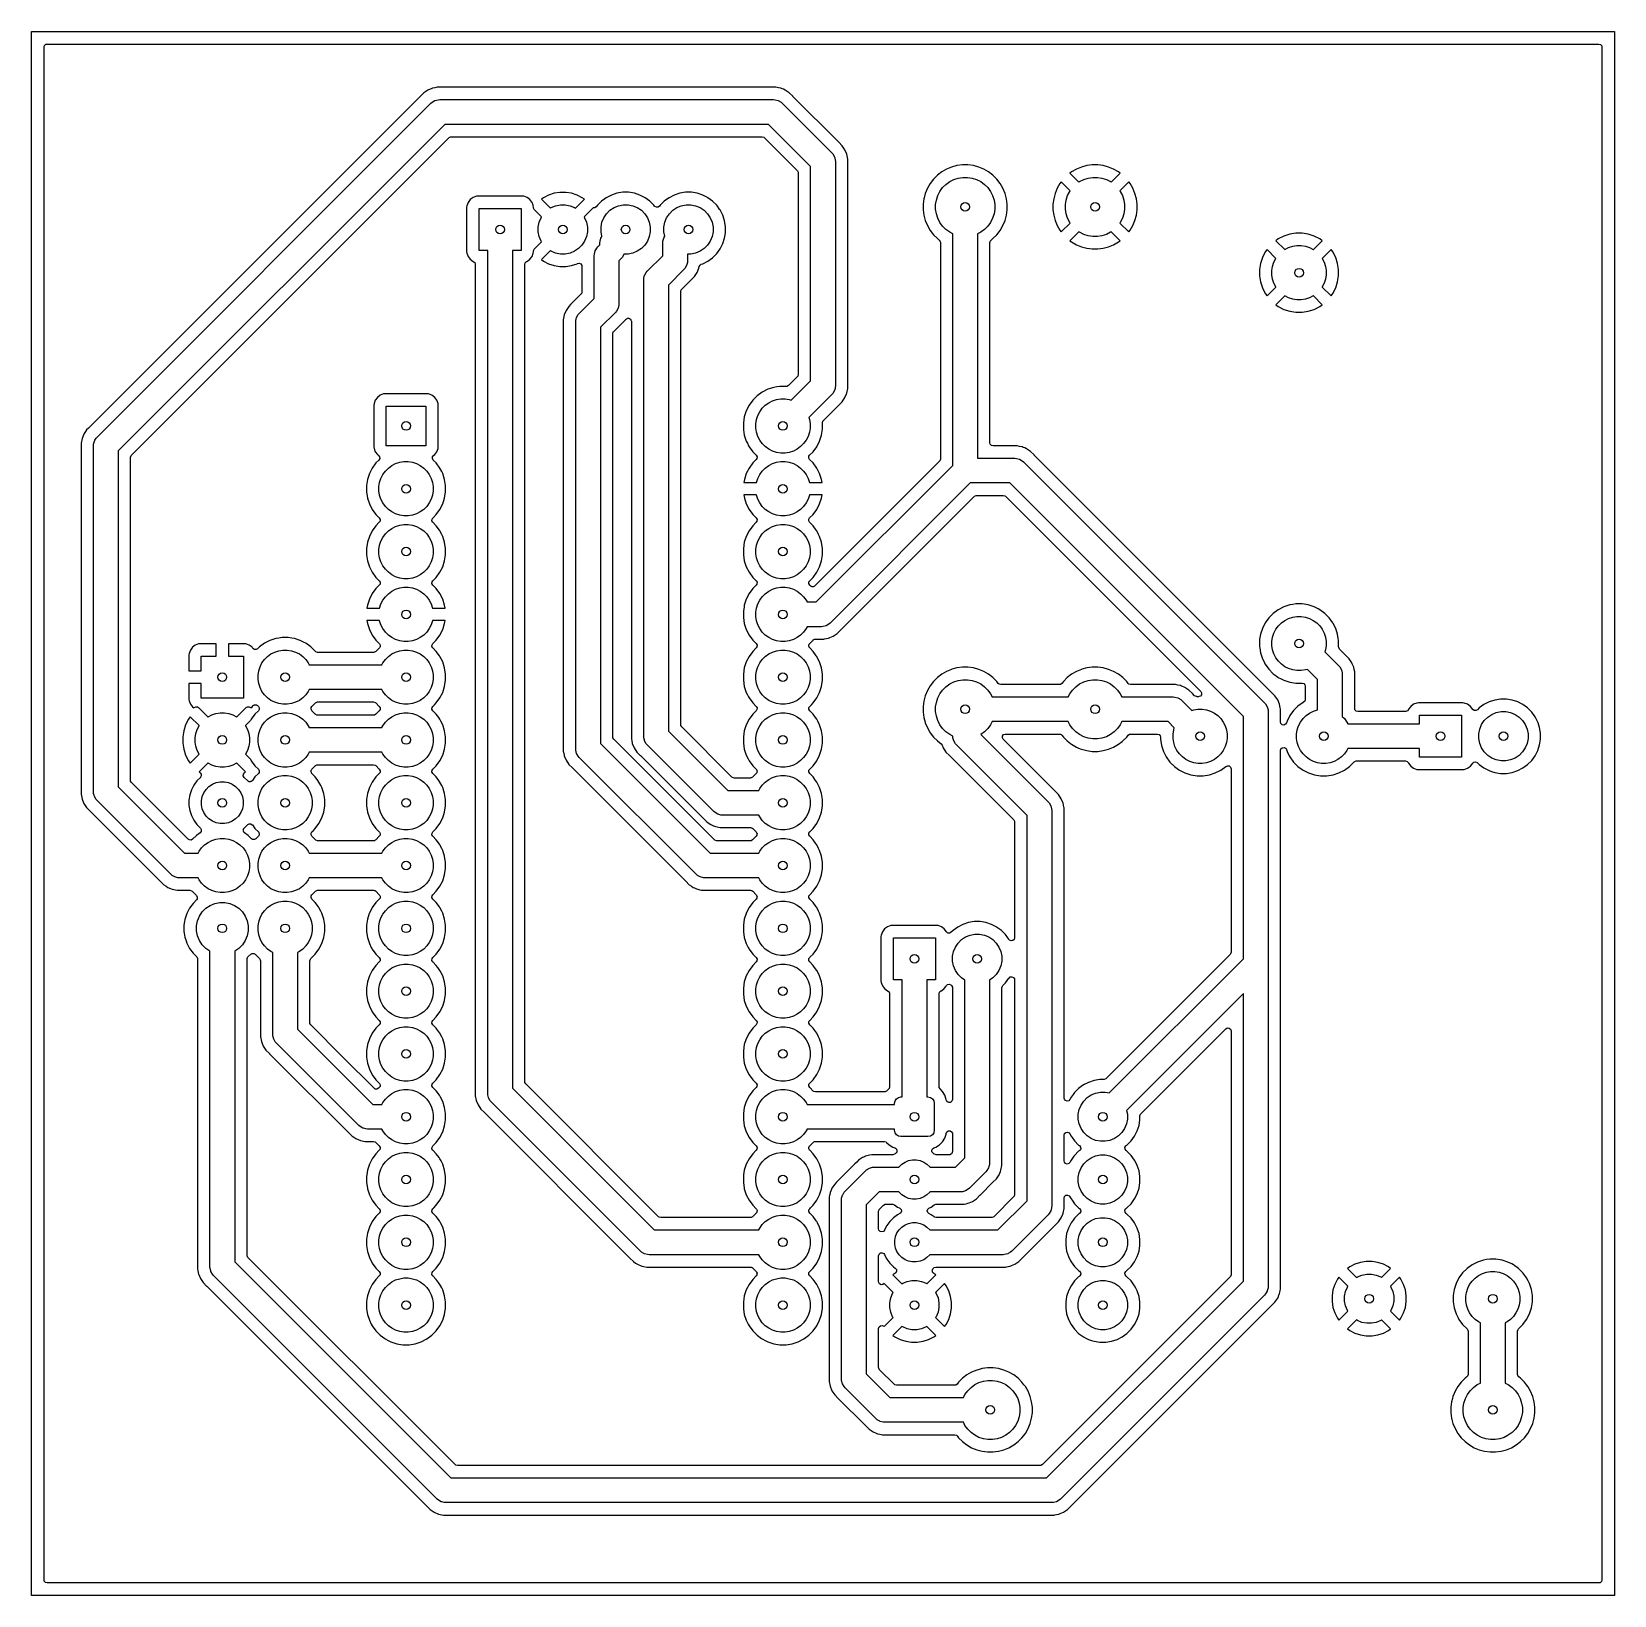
# Model space of a CAD drawing. Extents: x 130 to 194, y -123.2 to -60.
import ezdxf

# ---------------------------------------------------------------- set-up
doc = ezdxf.new("R2010")
doc.units = 0
doc.layers.add('BLACK', color=7, linetype='CONTINUOUS')

msp = doc.modelspace()

# ---------------------------------------------------------------- linework, layer by layer
at = {"layer": 'BLACK', "linetype": 'CONTINUOUS'}
for p, q in [((130, -60), (194, -60)), ((130, -123.25), (130, -60)), ((194, -60), (194, -123.25)), ((130.5005, -60.6245), (130.520185, -60.557461)), ((130.5005, -76.651456), (130.5005, -60.6245)), ((130.520185, -60.557461), (130.572989, -60.511706)), ((130.572989, -60.511706), (130.6245, -60.5005)), ((130.6245, -60.5005), (193.3755, -60.5005)), ((193.3755, -60.5005), (193.442539, -60.520185)), ((193.442539, -60.520185), (193.488294, -60.572989)), ((193.488294, -60.572989), (193.4995, -60.6245)), ((193.4995, -60.6245), (193.4995, -122.6255)), ((145.722858, -62.612221), (132.362221, -75.972858)), ((145.722861, -62.612218), (145.722858, -62.612221)), ((145.79254, -62.542538), (145.722861, -62.612218)), ((145.862219, -62.472859), (145.79254, -62.542538)), ((146.026079, -62.363371), (145.862219, -62.472859)), ((146.026089, -62.363366), (146.026079, -62.363371)), ((146.109315, -62.328892), (146.026089, -62.363366)), ((146.154834, -62.310038), (146.109315, -62.328892)), ((146.208161, -62.287949), (146.154834, -62.310037)), ((146.154834, -62.310037), (146.154834, -62.310038)), ((146.208167, -62.287947), (146.208161, -62.287949)), ((146.304812, -62.268724), (146.208167, -62.287947)), ((146.401455, -62.2495), (146.304812, -62.268724)), ((146.401459, -62.2495), (146.401455, -62.2495)), ((160.098541, -62.2495), (146.401459, -62.2495)), ((160.098544, -62.2495), (160.098541, -62.2495)), ((160.195188, -62.268724), (160.098544, -62.2495)), ((160.291828, -62.287946), (160.195188, -62.268724)), ((160.291832, -62.287948), (160.291828, -62.287946)), ((160.291836, -62.287949), (160.291832, -62.287948)), ((160.345165, -62.310038), (160.291836, -62.287949)), ((160.401315, -62.333296), (160.345165, -62.310038)), ((160.473911, -62.363366), (160.401315, -62.333296)), ((160.47392, -62.363371), (160.473911, -62.363366)), ((160.637781, -62.47286), (160.47392, -62.363371)), ((160.637785, -62.472863), (160.637781, -62.47286)), ((160.781459, -62.616537), (160.637785, -62.472863)), ((160.781479, -62.616559), (160.781459, -62.616537)), ((162.634655, -64.469735), (160.781479, -62.616559)), ((132.646447, -76.396447), (146.146447, -62.896447)), ((146.146447, -62.896447), (146.19561, -62.853331)), ((146.19561, -62.853331), (146.195619, -62.853323)), ((146.195619, -62.853323), (146.308658, -62.78806)), ((146.308658, -62.78806), (146.434737, -62.754277)), ((146.434737, -62.754277), (146.434752, -62.754277)), ((146.434752, -62.754277), (146.5, -62.75)), ((146.5, -62.75), (160, -62.75)), ((160, -62.75), (160.065248, -62.754277)), ((160.065248, -62.754277), (160.065263, -62.754277)), ((160.065263, -62.754277), (160.191342, -62.78806)), ((160.191342, -62.78806), (160.304381, -62.853323)), ((160.304381, -62.853323), (160.304396, -62.853338)), ((160.304396, -62.853338), (160.353553, -62.896447)), ((160.353553, -62.896447), (162.353553, -64.896447)), ((146.707106, -63.75), (133.5, -76.957106)), ((159.792894, -63.75), (146.707106, -63.75)), ((161.5, -65.457106), (159.792894, -63.75)), ((134.036819, -77.128101), (146.878101, -64.286819)), ((146.878101, -64.286819), (146.939424, -64.253334)), ((146.939424, -64.253334), (146.965782, -64.2505)), ((146.965782, -64.2505), (159.534218, -64.2505)), ((159.534218, -64.2505), (159.601257, -64.270185)), ((159.601257, -64.270185), (159.621899, -64.286819)), ((159.621899, -64.286819), (160.963181, -65.628101)), ((162.634686, -64.469764), (162.634655, -64.469735)), ((162.777136, -64.612214), (162.634686, -64.469764)), ((162.777139, -64.612218), (162.777136, -64.612214)), ((162.886628, -64.776079), (162.777139, -64.612218)), ((162.353553, -64.896447), (162.396668, -64.94561)), ((162.396668, -64.94561), (162.396677, -64.945619)), ((162.396677, -64.945619), (162.46194, -65.058658)), ((162.46194, -65.058658), (162.495723, -65.184737)), ((162.495723, -65.184737), (162.495723, -65.184752)), ((162.495723, -65.184752), (162.5, -65.25)), ((162.5, -65.25), (162.5, -74.33)), ((162.886635, -64.776092), (162.886628, -64.776079)), ((162.962049, -64.95816), (162.886635, -64.776092)), ((162.962051, -64.958165), (162.962049, -64.95816)), ((162.962051, -64.958169), (162.962051, -64.958165)), ((162.962052, -64.95817), (162.962051, -64.958169)), ((163.0005, -65.151456), (162.962052, -64.95817)), ((163.0005, -65.151459), (163.0005, -65.151456)), ((163.0005, -74.23146), (163.0005, -65.151459)), ((160.963181, -65.628101), (160.996666, -65.689424)), ((160.996666, -65.689424), (160.9995, -65.715782)), ((160.9995, -65.715782), (160.9995, -73.864217)), ((161.5, -74.122894), (161.5, -65.457106)), ((166.62637, -65.808757), (166.468757, -65.96637)), ((166.626377, -65.808751), (166.62637, -65.808757)), ((166.803217, -65.673058), (166.626377, -65.808751)), ((166.803226, -65.673052), (166.803217, -65.673058)), ((166.996273, -65.561595), (166.803226, -65.673052)), ((166.996277, -65.561593), (166.996273, -65.561595)), ((167.202209, -65.476293), (166.996277, -65.561593)), ((167.202219, -65.47629), (167.202209, -65.476293)), ((167.417537, -65.418596), (167.202219, -65.47629)), ((167.41754, -65.418595), (167.417537, -65.418596)), ((167.417547, -65.418594), (167.41754, -65.418595)), ((167.638533, -65.389501), (167.417547, -65.418594)), ((167.469866, -65.923156), (167.655849, -65.893699)), ((167.638537, -65.3895), (167.638533, -65.389501)), ((167.638543, -65.3895), (167.638537, -65.3895)), ((167.861457, -65.3895), (167.638543, -65.3895)), ((167.655849, -65.893699), (167.844151, -65.893699)), ((167.844151, -65.893699), (168.030134, -65.923156)), ((167.861463, -65.3895), (167.861457, -65.3895)), ((167.861466, -65.389501), (167.861463, -65.3895)), ((168.082452, -65.418594), (167.861466, -65.389501)), ((168.082457, -65.418595), (168.082452, -65.418594)), ((168.082463, -65.418596), (168.082457, -65.418595)), ((168.297781, -65.47629), (168.082463, -65.418596)), ((168.297783, -65.476291), (168.297781, -65.47629)), ((168.29779, -65.476293), (168.297783, -65.476291)), ((168.503722, -65.561593), (168.29779, -65.476293)), ((168.503726, -65.561595), (168.503722, -65.561593)), ((168.696774, -65.673052), (168.503726, -65.561595)), ((168.69678, -65.673057), (168.696774, -65.673052)), ((168.696782, -65.673058), (168.69678, -65.673057)), ((168.873622, -65.808751), (168.696782, -65.673058)), ((168.873629, -65.808757), (168.873622, -65.808751)), ((169.031242, -65.96637), (168.873629, -65.808757)), ((172.053511, -65.673462), (171.987595, -65.724042)), ((171.987595, -65.724042), (172.348318, -66.084765)), ((172.246479, -65.562054), (172.053511, -65.673462)), ((172.246497, -65.562045), (172.246479, -65.562054)), ((172.452381, -65.476763), (172.246497, -65.562045)), ((172.667632, -65.419088), (172.452381, -65.476763)), ((172.667645, -65.419085), (172.667632, -65.419088)), ((172.888575, -65.39), (172.667645, -65.419085)), ((172.719866, -65.923156), (172.905849, -65.893699)), ((173.111425, -65.39), (172.888575, -65.39)), ((172.905849, -65.893699), (173.094151, -65.893699)), ((173.094151, -65.893699), (173.280134, -65.923156)), ((173.332354, -65.419085), (173.111425, -65.39)), ((173.332367, -65.419088), (173.332354, -65.419085)), ((173.547618, -65.476763), (173.332367, -65.419088)), ((173.753502, -65.562045), (173.547618, -65.476763)), ((173.65168, -66.084764), (174.012403, -65.724043)), ((173.75352, -65.562054), (173.753502, -65.562045)), ((173.946491, -65.673464), (173.75352, -65.562054)), ((173.946504, -65.673473), (173.946491, -65.673464)), ((174.012403, -65.72404), (173.946504, -65.673473)), ((174.012403, -65.724043), (174.012403, -65.72404)), ((151.128752, -66.536934), (150.904197, -66.609897)), ((151.361948, -66.5), (151.128752, -66.536934)), ((151.598052, -66.5), (151.361948, -66.5)), ((151.831248, -66.536934), (151.598052, -66.5)), ((152.055802, -66.609897), (151.831247, -66.536934)), ((151.831247, -66.536934), (151.831248, -66.536934)), ((153.668631, -66.536446), (153.444003, -66.609433)), ((153.901903, -66.4995), (153.668631, -66.536446)), ((153.901908, -66.4995), (153.901903, -66.4995)), ((154.138092, -66.4995), (153.901908, -66.4995)), ((154.138097, -66.4995), (154.138092, -66.4995)), ((154.371368, -66.536446), (154.138097, -66.4995)), ((154.595996, -66.609433), (154.371368, -66.536446)), ((156.208631, -66.536446), (155.984003, -66.609433)), ((156.441903, -66.4995), (156.208631, -66.536446)), ((156.441908, -66.4995), (156.441903, -66.4995)), ((156.678092, -66.4995), (156.441908, -66.4995)), ((156.678097, -66.4995), (156.678092, -66.4995)), ((156.911368, -66.536446), (156.678097, -66.4995)), ((157.135996, -66.609433), (156.911368, -66.536446)), ((166.13629, -66.542219), (166.088228, -66.721592)), ((166.136293, -66.542209), (166.13629, -66.542219)), ((166.221593, -66.336277), (166.136293, -66.542209)), ((166.221595, -66.336273), (166.221593, -66.336277)), ((166.333052, -66.143226), (166.221595, -66.336273)), ((166.333058, -66.143217), (166.333052, -66.143226)), ((166.468751, -65.966377), (166.333058, -66.143217)), ((166.468757, -65.96637), (166.468751, -65.966377)), ((166.641345, -66.63078), (166.726832, -66.463002)), ((166.726832, -66.463002), (166.837513, -66.310662)), ((166.837513, -66.310662), (166.970662, -66.177513)), ((166.970662, -66.177513), (167.123002, -66.066832)), ((167.123002, -66.066832), (167.29078, -65.981345)), ((167.29078, -65.981345), (167.469866, -65.923156)), ((168.030134, -65.923156), (168.20922, -65.981345)), ((168.20922, -65.981345), (168.376998, -66.066832)), ((168.376998, -66.066832), (168.529338, -66.177513)), ((168.529338, -66.177513), (168.662487, -66.310662)), ((168.662487, -66.310662), (168.773168, -66.463002)), ((168.773168, -66.463002), (168.858655, -66.63078)), ((169.031247, -65.966376), (169.031242, -65.96637)), ((169.166948, -66.143226), (169.031247, -65.966376)), ((169.278405, -66.336274), (169.166948, -66.143226)), ((169.36371, -66.542219), (169.278405, -66.336274)), ((169.421404, -66.757537), (169.36371, -66.542219)), ((171.386763, -66.542381), (171.329088, -66.757632)), ((171.472045, -66.336497), (171.386763, -66.542381)), ((171.472054, -66.336479), (171.472045, -66.336497)), ((171.583462, -66.143511), (171.472054, -66.336479)), ((171.634042, -66.077595), (171.583462, -66.143511)), ((171.994765, -66.438318), (171.634042, -66.077595)), ((171.891345, -66.63078), (171.976832, -66.463002)), ((171.976832, -66.463002), (171.994765, -66.438318)), ((172.348318, -66.084765), (172.373002, -66.066832)), ((172.373002, -66.066832), (172.54078, -65.981345)), ((172.54078, -65.981345), (172.719866, -65.923156)), ((173.280134, -65.923156), (173.45922, -65.981345)), ((173.45922, -65.981345), (173.626998, -66.066832)), ((173.626998, -66.066832), (173.65168, -66.084764)), ((174.365955, -66.077595), (174.005233, -66.438317)), ((174.005233, -66.438317), (174.023168, -66.463002)), ((174.023168, -66.463002), (174.108655, -66.63078)), ((174.365956, -66.077595), (174.365955, -66.077595)), ((174.416533, -66.143507), (174.365956, -66.077595)), ((174.527949, -66.336485), (174.416533, -66.143507)), ((174.527954, -66.336497), (174.527949, -66.336485)), ((174.613236, -66.542381), (174.527954, -66.336497)), ((174.670911, -66.757632), (174.613236, -66.542381)), ((147.589501, -67.102123), (147.5895, -67.102135)), ((147.5895, -67.102135), (147.5895, -68.89787)), ((147.589751, -67.099792), (147.589501, -67.102123)), ((147.595908, -67.042517), (147.589751, -67.099792)), ((147.646202, -66.907671), (147.595908, -67.042517)), ((147.646206, -66.907664), (147.646202, -66.907671)), ((147.732452, -66.792455), (147.646206, -66.907664)), ((147.732455, -66.792452), (147.732452, -66.792455)), ((147.847664, -66.706206), (147.732455, -66.792452)), ((147.847671, -66.706202), (147.847664, -66.706206)), ((147.982516, -66.655908), (147.847671, -66.706202)), ((148.042123, -66.649501), (147.982516, -66.655908)), ((148.042129, -66.6495), (148.042123, -66.649501)), ((149.837864, -66.6495), (148.042129, -66.6495)), ((148.09, -68.85), (148.09, -67.15)), ((148.09, -67.15), (149.79, -67.15)), ((149.79, -67.15), (149.79, -68.85)), ((149.837873, -66.6495), (149.837864, -66.6495)), ((149.837881, -66.6495), (149.837873, -66.6495)), ((149.837883, -66.649501), (149.837881, -66.6495)), ((149.897483, -66.655908), (149.837883, -66.649501)), ((150.032328, -66.706202), (149.897482, -66.655908)), ((149.897482, -66.655908), (149.897483, -66.655908)), ((150.032335, -66.706206), (150.032328, -66.706202)), ((150.147544, -66.792452), (150.032335, -66.706206)), ((150.147547, -66.792455), (150.147544, -66.792452)), ((150.227238, -66.898907), (150.147547, -66.792455)), ((150.227239, -66.89891), (150.227238, -66.898907)), ((150.233795, -66.907668), (150.227239, -66.89891)), ((150.233797, -66.907671), (150.233795, -66.907668)), ((150.276621, -67.02249), (150.233797, -66.907671)), ((150.284091, -67.042517), (150.276621, -67.02249)), ((150.290497, -67.102116), (150.284091, -67.042517)), ((150.290498, -67.102123), (150.290497, -67.102116)), ((150.290499, -67.102129), (150.290498, -67.102123)), ((150.290499, -67.112691), (150.290499, -67.102129)), ((150.293333, -67.139049), (150.290499, -67.112691)), ((150.326818, -67.200372), (150.293333, -67.139049)), ((150.69383, -66.717084), (150.610894, -66.77734)), ((150.610894, -66.77734), (150.974452, -67.140898)), ((150.904197, -66.609897), (150.69383, -66.717084)), ((150.974452, -67.140898), (151.008603, -67.118079)), ((151.008603, -67.118079), (151.189715, -67.04306)), ((151.189715, -67.04306), (151.381983, -67.004815)), ((151.381983, -67.004815), (151.578017, -67.004815)), ((151.578017, -67.004815), (151.770285, -67.04306)), ((151.770285, -67.04306), (151.951397, -67.118079)), ((151.951397, -67.118079), (151.985547, -67.140897)), ((151.985547, -67.140897), (152.349105, -66.77734)), ((152.266174, -66.717087), (152.055802, -66.609897)), ((152.349104, -66.777338), (152.266174, -66.717087)), ((152.702658, -67.130893), (152.3391, -67.49445)), ((152.349105, -66.77734), (152.349104, -66.777338)), ((152.722405, -67.132448), (152.702658, -67.130893)), ((152.77712, -67.124382), (152.722405, -67.132448)), ((152.832451, -67.081717), (152.77712, -67.124382)), ((152.875482, -67.02249), (152.832451, -67.081717)), ((153.042487, -66.855485), (152.875482, -67.02249)), ((153.042488, -66.855485), (153.042487, -66.855485)), ((153.04249, -66.855483), (153.042488, -66.855485)), ((153.177152, -66.757645), (153.04249, -66.855483)), ((153.233566, -66.716657), (153.177152, -66.757645)), ((153.444003, -66.609433), (153.233566, -66.716657)), ((153.385607, -67.22699), (153.548603, -67.118079)), ((153.548603, -67.118079), (153.729715, -67.04306)), ((153.729715, -67.04306), (153.921983, -67.004815)), ((153.921983, -67.004815), (154.118017, -67.004815)), ((154.118017, -67.004815), (154.310285, -67.04306)), ((154.310285, -67.04306), (154.491397, -67.118079)), ((154.491397, -67.118079), (154.654393, -67.22699)), ((154.785914, -66.706202), (154.595996, -66.609433)), ((154.806433, -66.716657), (154.785914, -66.706202)), ((154.99751, -66.855483), (154.806433, -66.716657)), ((155.164517, -67.02249), (154.99751, -66.855483)), ((155.189682, -67.057127), (155.164517, -67.02249)), ((155.203579, -67.073165), (155.189682, -67.057127)), ((155.265374, -67.105771), (155.203579, -67.073165)), ((155.334987, -67.099792), (155.265374, -67.105771)), ((155.390318, -67.057127), (155.334987, -67.099792)), ((155.415484, -67.022488), (155.390318, -67.057127)), ((155.582487, -66.855485), (155.415484, -67.022488)), ((155.582488, -66.855485), (155.582487, -66.855485)), ((155.58249, -66.855483), (155.582488, -66.855485)), ((155.717152, -66.757645), (155.58249, -66.855483)), ((155.773566, -66.716657), (155.717152, -66.757645)), ((155.984003, -66.609433), (155.773566, -66.716657)), ((155.925607, -67.22699), (156.088603, -67.118079)), ((156.088603, -67.118079), (156.269715, -67.04306)), ((156.269715, -67.04306), (156.461983, -67.004815)), ((156.461983, -67.004815), (156.658017, -67.004815)), ((156.658017, -67.004815), (156.850285, -67.04306)), ((156.850285, -67.04306), (157.031397, -67.118079)), ((157.031397, -67.118079), (157.194393, -67.22699)), ((157.325914, -66.706202), (157.135996, -66.609433)), ((157.346433, -66.716657), (157.325914, -66.706202)), ((157.53751, -66.855483), (157.346433, -66.716657)), ((157.704517, -67.02249), (157.53751, -66.855483)), ((157.834551, -67.201466), (157.704517, -67.02249)), ((166.049501, -66.978533), (166.0495, -66.978549)), ((166.0495, -66.978549), (166.0495, -67.20145)), ((166.078594, -66.757547), (166.049501, -66.978533)), ((166.078597, -66.757534), (166.078594, -66.757547)), ((166.088228, -66.721592), (166.078597, -66.757534)), ((166.553699, -66.995849), (166.583156, -66.809866)), ((166.553699, -67.184151), (166.553699, -66.995849)), ((166.583156, -67.370134), (166.553699, -67.184151)), ((166.583156, -66.809866), (166.641345, -66.63078)), ((168.858655, -66.63078), (168.916844, -66.809866)), ((168.916844, -66.809866), (168.946301, -66.995849)), ((168.946301, -67.184151), (168.916844, -67.370134)), ((168.946301, -66.995849), (168.946301, -67.184151)), ((169.4505, -66.978543), (169.421404, -66.757537)), ((169.4505, -66.978575), (169.4505, -66.978543)), ((169.4505, -67.201457), (169.4505, -66.978575)), ((171.329085, -66.757645), (171.3, -66.978575)), ((171.3, -66.978575), (171.3, -67.201424)), ((171.329088, -66.757632), (171.329085, -66.757645)), ((171.803699, -66.995849), (171.833156, -66.809866)), ((171.803699, -67.184151), (171.803699, -66.995849)), ((171.833156, -67.370134), (171.803699, -67.184151)), ((171.833156, -66.809866), (171.891345, -66.63078)), ((174.108655, -66.63078), (174.166844, -66.809866)), ((174.166844, -66.809866), (174.196301, -66.995849)), ((174.196301, -67.184151), (174.166844, -67.370134)), ((174.196301, -66.995849), (174.196301, -67.184151)), ((174.670914, -66.757645), (174.670911, -66.757632)), ((174.7, -66.978575), (174.670914, -66.757645)), ((174.7, -67.201424), (174.7, -66.978575)), ((150.620898, -67.494452), (150.326818, -67.200372)), ((150.484815, -67.901983), (150.52306, -67.709715)), ((150.52306, -67.709715), (150.598079, -67.528603)), ((150.598079, -67.528603), (150.620898, -67.494452)), ((152.3391, -67.49445), (152.361921, -67.528603)), ((152.361921, -67.528603), (152.43694, -67.709715)), ((152.43694, -67.709715), (152.475185, -67.901983)), ((153.024815, -67.901983), (153.06306, -67.709715)), ((153.06306, -67.709715), (153.138079, -67.528603)), ((153.138079, -67.528603), (153.24699, -67.365607)), ((153.24699, -67.365607), (153.385607, -67.22699)), ((154.654393, -67.22699), (154.79301, -67.365607)), ((154.79301, -67.365607), (154.901921, -67.528603)), ((154.901921, -67.528603), (154.97694, -67.709715)), ((154.97694, -67.709715), (155.015185, -67.901983)), ((155.564815, -67.901983), (155.60306, -67.709715)), ((155.60306, -67.709715), (155.678079, -67.528603)), ((155.678079, -67.528603), (155.78699, -67.365607)), ((155.78699, -67.365607), (155.925607, -67.22699)), ((157.194393, -67.22699), (157.33301, -67.365607)), ((157.33301, -67.365607), (157.441921, -67.528603)), ((157.441921, -67.528603), (157.51694, -67.709715)), ((157.51694, -67.709715), (157.555185, -67.901983)), ((157.843342, -67.213566), (157.834551, -67.201466)), ((157.950566, -67.424003), (157.843342, -67.213566)), ((157.950566, -67.424005), (157.950566, -67.424003)), ((157.950568, -67.424008), (157.950566, -67.424005)), ((157.961745, -67.458408), (157.950568, -67.424008)), ((158.023553, -67.648631), (157.961745, -67.458408)), ((158.0605, -67.881902), (158.023553, -67.648631)), ((166.0495, -67.20145), (166.049501, -67.201466)), ((166.049501, -67.201466), (166.078594, -67.422452)), ((166.078594, -67.422452), (166.078595, -67.422457)), ((166.078595, -67.422457), (166.078596, -67.422463)), ((166.078596, -67.422463), (166.13629, -67.63778)), ((166.13629, -67.63778), (166.136293, -67.63779)), ((166.136293, -67.63779), (166.221593, -67.843722)), ((166.641345, -67.54922), (166.583156, -67.370134)), ((166.726832, -67.716998), (166.641345, -67.54922)), ((166.837513, -67.869338), (166.726832, -67.716998)), ((168.773168, -67.716998), (168.662487, -67.869338)), ((168.858655, -67.54922), (168.773168, -67.716998)), ((168.916844, -67.370134), (168.858655, -67.54922)), ((169.278405, -67.843726), (169.36371, -67.637781)), ((169.36371, -67.637781), (169.421404, -67.422463)), ((169.421404, -67.422463), (169.4505, -67.201457)), ((171.3, -67.201424), (171.329085, -67.422354)), ((171.329085, -67.422354), (171.329088, -67.422367)), ((171.329088, -67.422367), (171.386763, -67.637618)), ((171.386763, -67.637618), (171.472045, -67.843502)), ((171.634043, -68.102403), (171.994765, -67.74168)), ((171.891345, -67.54922), (171.833156, -67.370134)), ((171.976832, -67.716998), (171.891345, -67.54922)), ((171.994765, -67.74168), (171.976832, -67.716998)), ((174.023168, -67.716998), (174.005234, -67.741681)), ((174.005234, -67.741681), (174.365956, -68.102404)), ((174.108655, -67.54922), (174.023168, -67.716998)), ((174.166844, -67.370134), (174.108655, -67.54922)), ((174.527954, -67.843502), (174.613236, -67.637618)), ((174.613236, -67.637618), (174.670911, -67.422367)), ((174.670911, -67.422367), (174.670914, -67.422354)), ((174.670914, -67.422354), (174.7, -67.201424)), ((150.484815, -68.098017), (150.484815, -67.901983)), ((150.52306, -68.290285), (150.484815, -68.098017)), ((150.598079, -68.471397), (150.52306, -68.290285)), ((150.620897, -68.505547), (150.598079, -68.471397)), ((152.361921, -68.471397), (152.25301, -68.634393)), ((152.43694, -68.290285), (152.361921, -68.471397)), ((152.475185, -68.098017), (152.43694, -68.290285)), ((152.475185, -67.901983), (152.475185, -68.098017)), ((152.981, -68.539), (152.985277, -68.473752)), ((152.985277, -68.473737), (153.01906, -68.347658)), ((152.985277, -68.473752), (152.985277, -68.473737)), ((153.01906, -68.347658), (153.04253, -68.307007)), ((153.024815, -68.098017), (153.024815, -67.901983)), ((153.060273, -68.276274), (153.024815, -68.098017)), ((153.04253, -68.307007), (153.060273, -68.276274)), ((154.901921, -68.471397), (154.79301, -68.634393)), ((154.97694, -68.290285), (154.901921, -68.471397)), ((155.015185, -68.098017), (154.97694, -68.290285)), ((155.015185, -67.901983), (155.015185, -68.098017)), ((155.521, -68.539), (155.525277, -68.473752)), ((155.525277, -68.473737), (155.55906, -68.347658)), ((155.525277, -68.473752), (155.525277, -68.473737)), ((155.55906, -68.347658), (155.58253, -68.307007)), ((155.564815, -68.098017), (155.564815, -67.901983)), ((155.600273, -68.276274), (155.564815, -68.098017)), ((155.58253, -68.307007), (155.600273, -68.276274)), ((157.441921, -68.471397), (157.33301, -68.634393)), ((157.51694, -68.290285), (157.441921, -68.471397)), ((157.555185, -68.098017), (157.51694, -68.290285)), ((157.555185, -67.901983), (157.555185, -68.098017)), ((157.950568, -68.575992), (158.023553, -68.351368)), ((158.023553, -68.351368), (158.045369, -68.213629)), ((158.045369, -68.213629), (158.0605, -68.118097)), ((158.0605, -68.118097), (158.0605, -67.881902)), ((166.221593, -67.843722), (166.221595, -67.843726)), ((166.221595, -67.843726), (166.333052, -68.036774)), ((166.333052, -68.036774), (166.333057, -68.03678)), ((166.333057, -68.03678), (166.333058, -68.036782)), ((166.333058, -68.036782), (166.468751, -68.213622)), ((166.468751, -68.213622), (166.468757, -68.213629)), ((166.468757, -68.213629), (166.626368, -68.37124)), ((166.626368, -68.37124), (166.626373, -68.371244)), ((166.626373, -68.371244), (166.626376, -68.371247)), ((166.626376, -68.371247), (166.700986, -68.428496)), ((166.700986, -68.428496), (166.742189, -68.484923)), ((166.970662, -68.002487), (166.837513, -67.869338)), ((167.123002, -68.113168), (166.970662, -68.002487)), ((167.25, -68.177876), (167.123002, -68.113168)), ((167.25, -77.548527), (167.25, -68.177876)), ((168.376998, -68.113168), (168.25, -68.177876)), ((168.25, -68.177876), (168.25, -77.255634)), ((168.529338, -68.002487), (168.376998, -68.113168)), ((168.662487, -67.869338), (168.529338, -68.002487)), ((168.760438, -68.493026), (168.770185, -68.459833)), ((168.770185, -68.459833), (168.770292, -68.459708)), ((168.770292, -68.459708), (168.770317, -68.459627)), ((168.770317, -68.459627), (168.771122, -68.458752)), ((168.771122, -68.458752), (168.793483, -68.432999)), ((168.793483, -68.432999), (168.796183, -68.430668)), ((168.796183, -68.430668), (168.873624, -68.371247)), ((168.873624, -68.371247), (169.031247, -68.213624)), ((169.031247, -68.213624), (169.166948, -68.036774)), ((169.166948, -68.036774), (169.278405, -67.843726)), ((171.472045, -67.843502), (171.472054, -67.84352)), ((171.472054, -67.84352), (171.583464, -68.036491)), ((171.583464, -68.036491), (171.583473, -68.036504)), ((171.583473, -68.036504), (171.63404, -68.102403)), ((171.63404, -68.102403), (171.634043, -68.102403)), ((172.348317, -68.095233), (171.987595, -68.455955)), ((171.987595, -68.455955), (171.987595, -68.455956)), ((171.987595, -68.455956), (172.053507, -68.506533)), ((172.373002, -68.113168), (172.348317, -68.095233)), ((172.54078, -68.198655), (172.373002, -68.113168)), ((172.719866, -68.256844), (172.54078, -68.198655)), ((172.905849, -68.286301), (172.719866, -68.256844)), ((173.094151, -68.286301), (172.905849, -68.286301)), ((173.280134, -68.256844), (173.094151, -68.286301)), ((173.45922, -68.198655), (173.280134, -68.256844)), ((173.626998, -68.113168), (173.45922, -68.198655)), ((173.651681, -68.095234), (173.626998, -68.113168)), ((174.012404, -68.455956), (173.651681, -68.095234)), ((173.946498, -68.50653), (174.012403, -68.455957)), ((174.012403, -68.455957), (174.012404, -68.455956)), ((174.365956, -68.102404), (174.365957, -68.102403)), ((174.365957, -68.102403), (174.41653, -68.036498)), ((174.41653, -68.036498), (174.527949, -67.843514)), ((174.527949, -67.843514), (174.527954, -67.843502)), ((180.309301, -68.455747), (180.3093, -68.455748)), ((180.3093, -68.455748), (180.669689, -68.816137)), ((180.411413, -68.381559), (180.309301, -68.455747)), ((180.635815, -68.267219), (180.411413, -68.381559)), ((180.87533, -68.189397), (180.635815, -68.267219)), ((181.124072, -68.15), (180.87533, -68.189397)), ((181.375928, -68.15), (181.124072, -68.15)), ((181.624669, -68.189397), (181.375928, -68.15)), ((181.864184, -68.267219), (181.624669, -68.189397)), ((181.830308, -68.816136), (182.190698, -68.455748)), ((182.088583, -68.381557), (181.864184, -68.267219)), ((182.190698, -68.455748), (182.088583, -68.381557)), ((147.5895, -68.89787), (147.589501, -68.897876)), ((147.589501, -68.897876), (147.595908, -68.957483)), ((147.595908, -68.957483), (147.646202, -69.092328)), ((147.646202, -69.092328), (147.646206, -69.092335)), ((147.646206, -69.092335), (147.732452, -69.207544)), ((148.44, -68.85), (148.09, -68.85)), ((148.44, -102.94), (148.44, -68.85)), ((149.79, -68.85), (149.44, -68.85)), ((149.44, -68.85), (149.44, -102.732893)), ((150.147546, -69.207546), (150.233796, -69.092331)), ((150.233796, -69.092331), (150.284091, -68.957483)), ((150.284091, -68.957483), (150.289044, -68.911416)), ((150.289044, -68.911416), (150.290499, -68.897886)), ((150.290499, -68.887312), (150.310179, -68.820275)), ((150.2905, -68.897873), (150.290499, -68.887312)), ((150.290499, -68.897882), (150.2905, -68.897873)), ((150.290499, -68.897886), (150.290499, -68.897882)), ((150.310179, -68.820275), (150.326818, -68.799626)), ((150.326818, -68.799626), (150.620897, -68.505547)), ((150.97445, -68.8591), (150.610893, -69.222658)), ((151.008603, -68.881921), (150.97445, -68.8591)), ((151.189715, -68.95694), (151.008603, -68.881921)), ((151.381983, -68.995185), (151.189715, -68.95694)), ((151.578017, -68.995185), (151.381983, -68.995185)), ((151.770285, -68.95694), (151.578017, -68.995185)), ((151.951397, -68.881921), (151.770285, -68.95694)), ((152.114393, -68.77301), (151.951397, -68.881921)), ((152.25301, -68.634393), (152.114393, -68.77301)), ((152.75, -69.059842), (152.754277, -68.994594)), ((152.75, -70.792893), (152.75, -69.059842)), ((152.754277, -68.994579), (152.78806, -68.8685)), ((152.754277, -68.994594), (152.754277, -68.994579)), ((152.78806, -68.8685), (152.815903, -68.820275)), ((152.815903, -68.820275), (152.853323, -68.755461)), ((152.853323, -68.755461), (152.853338, -68.755445)), ((152.853338, -68.755445), (152.896447, -68.706289)), ((152.896447, -68.706289), (152.981, -68.621735)), ((152.981, -68.621735), (152.981, -68.539)), ((153.94294, -69.020184), (153.877677, -69.133223)), ((153.948096, -69.00094), (153.94294, -69.020184)), ((153.949639, -68.995185), (153.948096, -69.00094)), ((154.118017, -68.995185), (153.949639, -68.995185)), ((154.310285, -68.95694), (154.118017, -68.995185)), ((154.491397, -68.881921), (154.310285, -68.95694)), ((154.654393, -68.77301), (154.491397, -68.881921)), ((154.79301, -68.634393), (154.654393, -68.77301)), ((154.896447, -69.688447), (155.521, -69.063893)), ((155.521, -69.063893), (155.521, -68.539)), ((156.658017, -68.995185), (156.521, -68.995185)), ((156.521, -68.995185), (156.521, -69.271)), ((156.850285, -68.95694), (156.658017, -68.995185)), ((157.031397, -68.881921), (156.850285, -68.95694)), ((157.194393, -68.77301), (157.031397, -68.881921)), ((157.33301, -68.634393), (157.194393, -68.77301)), ((157.53751, -69.144517), (157.704517, -68.97751)), ((157.704517, -68.97751), (157.843343, -68.786433)), ((157.843343, -68.786433), (157.950568, -68.575992)), ((166.742189, -68.484923), (166.7495, -68.526872)), ((166.7495, -68.526872), (166.7495, -77.289851)), ((168.7505, -68.526627), (168.760438, -68.493026)), ((168.750535, -68.526749), (168.7505, -68.526627)), ((168.7505, -68.526872), (168.750535, -68.526749)), ((168.7505, -69.624071), (168.7505, -68.526872)), ((172.053507, -68.506533), (172.246485, -68.617949)), ((172.246485, -68.617949), (172.246497, -68.617954)), ((172.246497, -68.617954), (172.452381, -68.703236)), ((172.452381, -68.703236), (172.667632, -68.760911)), ((172.667632, -68.760911), (172.667645, -68.760914)), ((172.667645, -68.760914), (172.888575, -68.79)), ((172.888575, -68.79), (173.111425, -68.79)), ((173.111425, -68.79), (173.332354, -68.760914)), ((173.332354, -68.760914), (173.332367, -68.760911)), ((173.332367, -68.760911), (173.547618, -68.703236)), ((173.547618, -68.703236), (173.753502, -68.617954)), ((173.753502, -68.617954), (173.753514, -68.617949)), ((173.753514, -68.617949), (173.946498, -68.50653)), ((179.881559, -68.911413), (179.767219, -69.135815)), ((179.955747, -68.809301), (179.881559, -68.911413)), ((179.955748, -68.8093), (179.955747, -68.809301)), ((180.316137, -69.169689), (179.955748, -68.8093)), ((180.669689, -68.816137), (180.675252, -68.812096)), ((180.675252, -68.812096), (180.829048, -68.733733)), ((180.829048, -68.733733), (180.99321, -68.680393)), ((180.99321, -68.680393), (181.163695, -68.653391)), ((181.163695, -68.653391), (181.336305, -68.653391)), ((181.336305, -68.653391), (181.50679, -68.680393)), ((181.50679, -68.680393), (181.670952, -68.733733)), ((181.670952, -68.733733), (181.824748, -68.812096)), ((181.824748, -68.812096), (181.830308, -68.816136)), ((182.54425, -68.8093), (182.183861, -69.169688)), ((182.54425, -68.809301), (182.54425, -68.8093)), ((182.618442, -68.911416), (182.54425, -68.809301)), ((182.73278, -69.135815), (182.618442, -68.911416)), ((147.732452, -69.207544), (147.732455, -69.207547)), ((147.732455, -69.207547), (147.847665, -69.293794)), ((147.847665, -69.293794), (147.847667, -69.293794)), ((147.847667, -69.293794), (147.847669, -69.293796)), ((147.847669, -69.293796), (147.85883, -69.297958)), ((147.85883, -69.297958), (147.914764, -69.339826)), ((147.914764, -69.339826), (147.939184, -69.405289)), ((147.939184, -69.405289), (147.9395, -69.414141)), ((147.9395, -69.414141), (147.9395, -103.038541)), ((149.9405, -69.414141), (149.960185, -69.347102)), ((149.9405, -102.474218), (149.9405, -69.414141)), ((149.960185, -69.347102), (150.012989, -69.301347)), ((150.012989, -69.301347), (150.021149, -69.297966)), ((150.021149, -69.297966), (150.032331, -69.293796)), ((150.032331, -69.293796), (150.046295, -69.283343)), ((150.046295, -69.283343), (150.070447, -69.265261)), ((150.070447, -69.265261), (150.147546, -69.207546)), ((150.610893, -69.222658), (150.693828, -69.282914)), ((150.693828, -69.282914), (150.904197, -69.390102)), ((150.904197, -69.390102), (151.128752, -69.463065)), ((151.128752, -69.463065), (151.128751, -69.463065)), ((151.128751, -69.463065), (151.361948, -69.5)), ((151.361948, -69.5), (151.598052, -69.5)), ((151.598052, -69.5), (151.831247, -69.463065)), ((151.831247, -69.463065), (152.055803, -69.390102)), ((152.055803, -69.390102), (152.0692, -69.383276)), ((152.0692, -69.383276), (152.137869, -69.370376)), ((152.137869, -69.370376), (152.202611, -69.39665)), ((152.202611, -69.39665), (152.24287, -69.453755)), ((152.24287, -69.453755), (152.2495, -69.493758)), ((152.2495, -69.493758), (152.2495, -70.534217)), ((153.834553, -69.182396), (153.75, -69.266948)), ((153.75, -69.266948), (153.75, -71)), ((153.877668, -69.133231), (153.834553, -69.182396)), ((153.877677, -69.133223), (153.877668, -69.133231)), ((154.796347, -69.836305), (154.853323, -69.737619)), ((154.853323, -69.737619), (154.853338, -69.737603)), ((154.853338, -69.737603), (154.896447, -69.688447)), ((156.374554, -69.624553), (155.75, -70.249106)), ((156.417669, -69.575388), (156.374554, -69.624553)), ((156.417677, -69.575381), (156.417669, -69.575388)), ((156.48294, -69.462342), (156.417677, -69.575381)), ((156.496351, -69.412292), (156.48294, -69.462342)), ((156.516723, -69.336263), (156.496351, -69.412292)), ((156.521, -69.271), (156.516723, -69.336247)), ((156.516723, -69.336247), (156.516723, -69.336263)), ((156.79814, -69.908781), (156.907632, -69.744914)), ((156.907632, -69.744914), (156.983052, -69.562835)), ((156.983052, -69.562835), (156.994939, -69.503071)), ((156.994939, -69.503071), (157.027323, -69.441163)), ((157.027323, -69.441163), (157.078237, -69.409333)), ((157.078237, -69.409333), (157.135992, -69.390568)), ((157.135992, -69.390568), (157.346433, -69.283343)), ((157.346433, -69.283343), (157.53751, -69.144517)), ((168.7505, -76.631134), (168.7505, -69.624071)), ((179.689397, -69.37533), (179.65, -69.624071)), ((179.65, -69.624071), (179.65, -69.875928)), ((179.767219, -69.135815), (179.689397, -69.37533)), ((180.153391, -69.663695), (180.180393, -69.49321)), ((180.153391, -69.836305), (180.153391, -69.663695)), ((180.180393, -69.49321), (180.233733, -69.329048)), ((180.233733, -69.329048), (180.312096, -69.175252)), ((180.312096, -69.175252), (180.316137, -69.169689)), ((182.183861, -69.169688), (182.187904, -69.175252)), ((182.187904, -69.175252), (182.266267, -69.329048)), ((182.266267, -69.329048), (182.319607, -69.49321)), ((182.319607, -69.49321), (182.346609, -69.663695)), ((182.346609, -69.663695), (182.346609, -69.836305)), ((182.810602, -69.37533), (182.73278, -69.135815)), ((182.85, -69.624071), (182.810602, -69.37533)), ((182.85, -69.875928), (182.85, -69.624071)), ((154.75, -70.042), (154.754277, -69.976752)), ((154.75, -88.5), (154.75, -70.042)), ((154.754277, -69.976737), (154.78806, -69.850658)), ((154.754277, -69.976752), (154.754277, -69.976737)), ((154.78806, -69.850658), (154.796347, -69.836305)), ((155.75, -70.249106), (155.75, -88.292893)), ((156.286819, -70.420101), (156.798137, -69.908784)), ((156.798137, -69.908783), (156.79814, -69.908781)), ((156.798137, -69.908784), (156.798137, -69.908783)), ((179.65, -69.875928), (179.689397, -70.124669)), ((179.689397, -70.124669), (179.767219, -70.364184)), ((179.767219, -70.364184), (179.881557, -70.588583)), ((179.955748, -70.690698), (180.316136, -70.330309)), ((180.180393, -70.00679), (180.153391, -69.836305)), ((180.233733, -70.170952), (180.180393, -70.00679)), ((180.312096, -70.324748), (180.233733, -70.170952)), ((180.316136, -70.330309), (180.312096, -70.324748)), ((182.187904, -70.324748), (182.183862, -70.33031)), ((182.183862, -70.33031), (182.54425, -70.690698)), ((182.266267, -70.170952), (182.187904, -70.324748)), ((182.319607, -70.00679), (182.266267, -70.170952)), ((182.346609, -69.836305), (182.319607, -70.00679)), ((182.618446, -70.588575), (182.73278, -70.364184)), ((182.73278, -70.364184), (182.810602, -70.124669)), ((182.810602, -70.124669), (182.85, -69.875928)), ((151.862218, -70.972861), (151.792538, -71.04254)), ((151.862221, -70.972858), (151.862218, -70.972861)), ((152.213181, -70.621898), (151.862221, -70.972858)), ((152.146447, -71.396447), (152.75, -70.792893)), ((152.229815, -70.601256), (152.213181, -70.621898)), ((152.2495, -70.534217), (152.229815, -70.601256)), ((153.75, -71), (153.745723, -71.065247)), ((156.2505, -70.507782), (156.270185, -70.440743)), ((156.2505, -88.034217), (156.2505, -70.507782)), ((156.270185, -70.440743), (156.286819, -70.420101)), ((179.881557, -70.588583), (179.955748, -70.690697)), ((179.955748, -70.690697), (179.955748, -70.690698)), ((180.669688, -70.683862), (180.3093, -71.04425)), ((180.675252, -70.687904), (180.669688, -70.683862)), ((180.829048, -70.766267), (180.675252, -70.687904)), ((180.99321, -70.819607), (180.829048, -70.766267)), ((181.163695, -70.846609), (180.99321, -70.819607)), ((181.336305, -70.846609), (181.163695, -70.846609)), ((181.50679, -70.819607), (181.336305, -70.846609)), ((181.670952, -70.766267), (181.50679, -70.819607)), ((181.824748, -70.687904), (181.670952, -70.766267)), ((181.83031, -70.683862), (181.824748, -70.687904)), ((182.190698, -71.04425), (181.83031, -70.683862)), ((182.54425, -70.690697), (182.618442, -70.588581)), ((182.54425, -70.690698), (182.54425, -70.690697)), ((182.618442, -70.588581), (182.618446, -70.588575)), ((151.537947, -71.45817), (151.4995, -71.651456)), ((151.4995, -71.651456), (151.4995, -89.098543)), ((151.53795, -71.45816), (151.537947, -71.45817)), ((151.613364, -71.276092), (151.53795, -71.45816)), ((151.613371, -71.276079), (151.613364, -71.276092)), ((151.722859, -71.112219), (151.613371, -71.276079)), ((151.792538, -71.04254), (151.722859, -71.112219)), ((152.004277, -71.684737), (152.03806, -71.558658)), ((152.03806, -71.558658), (152.103323, -71.445619)), ((152.103323, -71.445619), (152.103338, -71.445603)), ((152.103338, -71.445603), (152.146447, -71.396447)), ((153.603553, -71.353554), (153, -71.957106)), ((153.646668, -71.304389), (153.603553, -71.353554)), ((153.646677, -71.304381), (153.646668, -71.304389)), ((153.71194, -71.191342), (153.646677, -71.304381)), ((153.745723, -71.065263), (153.71194, -71.191342)), ((153.745723, -71.065247), (153.745723, -71.065263)), ((153.887782, -71.777139), (154.027139, -71.637782)), ((154.027139, -71.637782), (154.029804, -71.633793)), ((154.029804, -71.633793), (154.037434, -71.626096)), ((154.037434, -71.626096), (154.063127, -71.611919)), ((154.063127, -71.611919), (154.087387, -71.595393)), ((154.087387, -71.595393), (154.09337, -71.595232)), ((154.09337, -71.595232), (154.098609, -71.592342)), ((154.098609, -71.592342), (154.127889, -71.594306)), ((154.127889, -71.594306), (154.157232, -71.59352)), ((154.157232, -71.59352), (154.162351, -71.596619)), ((154.162351, -71.596619), (154.168322, -71.59702)), ((154.168322, -71.59702), (154.191892, -71.614502)), ((154.191892, -71.614502), (154.217002, -71.629704)), ((154.217002, -71.629704), (154.219633, -71.635079)), ((154.219633, -71.635079), (154.224439, -71.638644)), ((154.224439, -71.638644), (154.234815, -71.666093)), ((154.234815, -71.666093), (154.247721, -71.692459)), ((180.3093, -71.04425), (180.411416, -71.118442)), ((180.411416, -71.118442), (180.635815, -71.23278)), ((180.635815, -71.23278), (180.87533, -71.310602)), ((180.87533, -71.310602), (181.124072, -71.35)), ((181.124072, -71.35), (181.375928, -71.35)), ((181.375928, -71.35), (181.624669, -71.310602)), ((181.624669, -71.310602), (181.864184, -71.23278)), ((181.864184, -71.23278), (182.088575, -71.118446)), ((182.088575, -71.118446), (182.088581, -71.118442)), ((182.088581, -71.118442), (182.190697, -71.04425)), ((182.190697, -71.04425), (182.190698, -71.04425)), ((152, -71.75), (152.004277, -71.684752)), ((152, -89), (152, -71.75)), ((152.004277, -71.684752), (152.004277, -71.684737)), ((153, -71.957106), (153, -88.792894)), ((153.5005, -72.215781), (153.520185, -72.148742)), ((153.5005, -88.534218), (153.5005, -72.215781)), ((153.520185, -72.148742), (153.536815, -72.128104)), ((153.536815, -72.128104), (153.887778, -71.777141)), ((153.887778, -71.777141), (153.887782, -71.777139)), ((154.247721, -71.692459), (154.248573, -71.702492)), ((154.248573, -71.702492), (154.249144, -71.704001)), ((154.249144, -71.704001), (154.248828, -71.705484)), ((154.248828, -71.705484), (154.2495, -71.713391)), ((154.2495, -71.713391), (154.2495, -88.598541)), ((160.963181, -73.951898), (160.601651, -74.313427)), ((160.716576, -74.906317), (161.5, -74.122894)), ((160.979815, -73.931256), (160.963181, -73.951898)), ((160.9995, -73.864217), (160.979815, -73.931256)), ((163.0005, -74.42854), (163.0005, -74.23146)), ((143.982452, -74.792455), (143.896206, -74.907664)), ((143.982455, -74.792452), (143.982452, -74.792455)), ((144.097664, -74.706206), (143.982455, -74.792452)), ((144.097671, -74.706202), (144.097664, -74.706206)), ((144.232516, -74.655908), (144.097671, -74.706202)), ((144.292123, -74.649501), (144.232516, -74.655908)), ((144.292129, -74.6495), (144.292123, -74.649501)), ((145.987864, -74.6495), (144.292129, -74.6495)), ((145.987873, -74.6495), (145.987864, -74.6495)), ((145.987881, -74.6495), (145.987873, -74.6495)), ((145.987883, -74.649501), (145.987881, -74.6495)), ((146.047483, -74.655908), (145.987883, -74.649501)), ((146.182328, -74.706202), (146.047482, -74.655908)), ((146.047482, -74.655908), (146.047483, -74.655908)), ((146.182335, -74.706206), (146.182328, -74.706202)), ((146.297544, -74.792452), (146.182335, -74.706206)), ((146.297547, -74.792455), (146.297544, -74.792452)), ((146.383793, -74.907664), (146.297547, -74.792455)), ((159.337345, -74.729205), (159.159205, -74.907345)), ((159.33735, -74.729201), (159.337345, -74.729205)), ((159.541151, -74.581132), (159.33735, -74.729201)), ((159.765616, -74.46676), (159.541151, -74.581132)), ((160.005214, -74.38891), (159.765616, -74.46676)), ((160.129626, -74.369205), (160.005214, -74.38891)), ((160.12321, -74.880393), (160.293695, -74.853391)), ((160.254038, -74.3495), (160.129626, -74.369205)), ((160.505962, -74.3495), (160.254038, -74.3495)), ((160.293695, -74.853391), (160.466305, -74.853391)), ((160.466305, -74.853391), (160.63679, -74.880393)), ((160.510834, -74.3495), (160.505962, -74.3495)), ((160.540328, -74.346912), (160.510834, -74.348919)), ((160.510834, -74.348919), (160.510834, -74.3495)), ((160.601651, -74.313427), (160.540328, -74.346912)), ((162.353553, -74.683553), (161.423682, -75.613423)), ((162.396661, -74.634396), (162.353553, -74.683553)), ((162.396677, -74.634381), (162.396661, -74.634396)), ((162.46194, -74.521342), (162.396677, -74.634381)), ((162.486806, -74.42854), (162.46194, -74.521342)), ((162.495723, -74.395263), (162.486806, -74.42854)), ((162.5, -74.33), (162.495723, -74.395247)), ((162.495723, -74.395247), (162.495723, -74.395263)), ((162.777139, -74.967782), (162.886632, -74.803914)), ((162.886632, -74.803914), (162.947937, -74.655909)), ((162.947937, -74.655909), (162.962051, -74.621836)), ((162.962051, -74.621836), (163.0005, -74.42854)), ((143.839501, -75.102123), (143.8395, -75.102135)), ((143.8395, -75.102135), (143.8395, -76.79787)), ((143.845908, -75.042517), (143.839501, -75.102116)), ((143.839501, -75.102116), (143.839501, -75.102123)), ((143.896202, -74.907671), (143.845908, -75.042517)), ((143.896206, -74.907664), (143.896202, -74.907671)), ((144.34, -76.75), (144.34, -75.15)), ((144.34, -75.15), (145.94, -75.15)), ((145.94, -75.15), (145.94, -76.75)), ((146.383795, -74.907668), (146.383793, -74.907664)), ((146.383796, -74.907669), (146.383795, -74.907668)), ((146.434091, -75.042517), (146.383796, -74.907669)), ((146.440499, -75.102128), (146.434091, -75.042517)), ((146.4405, -76.797873), (146.440499, -75.102128)), ((158.89676, -75.335616), (158.81891, -75.575214)), ((159.011132, -75.111151), (158.89676, -75.335616)), ((159.159201, -74.90735), (159.011132, -75.111151)), ((159.159205, -74.907345), (159.159201, -74.90735)), ((159.363733, -75.529048), (159.442096, -75.375252)), ((159.442096, -75.375252), (159.543553, -75.235607)), ((159.543553, -75.235607), (159.665607, -75.113553)), ((159.665607, -75.113553), (159.805252, -75.012096)), ((159.805252, -75.012096), (159.959048, -74.933733)), ((159.959048, -74.933733), (160.12321, -74.880393)), ((160.63679, -74.880393), (160.716576, -74.906317)), ((162.016568, -75.72835), (162.637778, -75.107141)), ((162.637778, -75.107141), (162.637782, -75.107139)), ((162.637782, -75.107139), (162.777139, -74.967782)), ((132.222859, -76.112219), (132.113371, -76.276079)), ((132.292538, -76.04254), (132.222859, -76.112219)), ((132.362218, -75.972861), (132.292538, -76.04254)), ((132.362221, -75.972858), (132.362218, -75.972861)), ((158.81891, -75.575215), (158.7795, -75.824038)), ((158.7795, -75.824038), (158.7795, -76.075962)), ((158.7795, -76.075962), (158.785243, -76.112219)), ((158.785243, -76.112219), (158.81891, -76.324785)), ((158.81891, -75.575214), (158.81891, -75.575215)), ((159.283391, -75.863695), (159.310393, -75.69321)), ((159.283391, -76.036305), (159.283391, -75.863695)), ((159.310393, -76.20679), (159.283391, -76.036305)), ((159.310393, -75.69321), (159.363733, -75.529048)), ((161.423682, -75.613423), (161.449607, -75.69321)), ((161.449607, -75.69321), (161.476609, -75.863695)), ((161.476609, -76.036305), (161.449607, -76.20679)), ((161.476609, -75.863695), (161.476609, -76.036305)), ((161.94109, -76.324785), (161.9805, -76.075962)), ((161.9805, -75.824038), (161.9805, -75.819166)), ((161.9805, -75.819166), (161.982028, -75.819166)), ((161.9805, -76.075962), (161.9805, -75.824038)), ((161.982028, -75.819166), (161.994979, -75.757415)), ((161.994979, -75.757415), (162.016568, -75.72835)), ((130.5005, -122.6255), (130.5005, -76.651456)), ((132.037947, -76.45817), (131.9995, -76.651456)), ((131.9995, -76.651456), (131.9995, -90.848544)), ((132.03795, -76.45816), (132.037947, -76.45817)), ((132.113364, -76.276092), (132.03795, -76.45816)), ((132.113371, -76.276079), (132.113364, -76.276092)), ((132.5, -76.75), (132.504277, -76.684752)), ((132.5, -90.75), (132.5, -76.75)), ((132.504277, -76.684737), (132.53806, -76.558658)), ((132.504277, -76.684752), (132.504277, -76.684737)), ((132.53806, -76.558658), (132.557638, -76.524748)), ((132.557638, -76.524748), (132.603323, -76.445619)), ((132.603323, -76.445619), (132.603338, -76.445603)), ((132.603338, -76.445603), (132.646447, -76.396447)), ((143.8395, -76.79787), (143.839501, -76.797876)), ((143.839501, -76.797876), (143.845908, -76.857483)), ((145.94, -76.75), (144.34, -76.75)), ((146.434091, -76.857483), (146.4405, -76.797873)), ((158.81891, -76.324785), (158.89676, -76.564383)), ((158.89676, -76.564383), (158.941128, -76.651459)), ((158.941128, -76.651459), (158.993953, -76.755134)), ((158.993953, -76.755134), (159.011132, -76.788848)), ((159.011132, -76.788848), (159.159201, -76.992649)), ((159.363733, -76.370952), (159.310393, -76.20679)), ((159.442096, -76.524748), (159.363733, -76.370952)), ((159.543553, -76.664393), (159.442096, -76.524748)), ((159.665607, -76.786447), (159.543553, -76.664393)), ((159.805252, -76.887904), (159.665607, -76.786447)), ((161.094393, -76.786447), (160.954748, -76.887904)), ((161.216447, -76.664393), (161.094393, -76.786447)), ((161.317904, -76.524748), (161.216447, -76.664393)), ((161.396267, -76.370952), (161.317904, -76.524748)), ((161.449607, -76.20679), (161.396267, -76.370952)), ((161.600793, -76.992656), (161.74887, -76.788845)), ((161.74887, -76.788845), (161.863241, -76.564379)), ((161.863241, -76.564379), (161.94109, -76.324785)), ((168.761706, -76.682645), (168.7505, -76.631134)), ((168.807461, -76.735449), (168.761706, -76.682645)), ((168.8745, -76.755134), (168.807461, -76.735449)), ((169.854175, -76.755134), (168.8745, -76.755134)), ((169.854178, -76.755134), (169.854175, -76.755134)), ((169.950822, -76.774358), (169.854178, -76.755134)), ((170.047462, -76.79358), (169.950822, -76.774358)), ((170.047466, -76.793582), (170.047462, -76.79358)), ((170.04747, -76.793583), (170.047466, -76.793582)), ((170.100799, -76.815672), (170.04747, -76.793583)), ((133.5, -76.957106), (133.5, -90.542893)), ((134.0005, -77.215782), (134.020185, -77.148743)), ((134.0005, -90.284217), (134.0005, -77.215782)), ((134.020185, -77.148743), (134.036819, -77.128101)), ((143.845908, -76.857483), (143.896202, -76.992328)), ((143.896202, -76.992328), (143.896206, -76.992335)), ((143.896206, -76.992335), (143.982452, -77.107544)), ((144.039421, -77.32713), (143.9192, -77.447351)), ((143.982452, -77.107544), (143.982453, -77.107544)), ((143.982453, -77.107544), (143.982454, -77.107546)), ((143.982454, -77.107546), (143.996221, -77.117852)), ((143.996221, -77.117852), (144.026051, -77.140183)), ((144.026051, -77.140183), (144.067921, -77.196117)), ((144.072905, -77.265809), (144.039421, -77.32713)), ((144.067921, -77.196117), (144.072905, -77.265809)), ((144.719048, -77.473733), (144.88321, -77.420393)), ((144.88321, -77.420393), (145.053695, -77.393391)), ((145.053695, -77.393391), (145.226305, -77.393391)), ((145.226305, -77.393391), (145.39679, -77.420393)), ((145.39679, -77.420393), (145.560952, -77.473733)), ((146.207094, -77.265807), (146.212078, -77.196115)), ((146.240579, -77.32713), (146.207094, -77.265807)), ((146.212078, -77.196115), (146.253947, -77.140183)), ((146.360794, -77.447345), (146.240579, -77.32713)), ((146.253947, -77.140183), (146.297546, -77.107546)), ((146.297546, -77.107546), (146.383796, -76.992331)), ((146.383796, -76.992331), (146.434091, -76.857483)), ((159.159201, -76.992649), (159.159205, -76.992654)), ((159.159205, -76.992654), (159.299223, -77.132672)), ((159.299224, -77.308034), (159.159587, -77.447671)), ((159.299223, -77.132672), (159.332708, -77.193995)), ((159.327724, -77.263687), (159.299224, -77.308034)), ((159.332708, -77.193995), (159.327724, -77.263687)), ((159.959048, -76.966267), (159.805252, -76.887904)), ((160.12321, -77.019607), (159.959048, -76.966267)), ((159.959048, -77.473733), (160.12321, -77.420393)), ((160.293695, -77.046609), (160.12321, -77.019607)), ((160.12321, -77.420393), (160.293695, -77.393391)), ((160.466305, -77.046609), (160.293695, -77.046609)), ((160.293695, -77.393391), (160.466305, -77.393391)), ((160.63679, -77.019607), (160.466305, -77.046609)), ((160.466305, -77.393391), (160.63679, -77.420393)), ((160.800952, -76.966267), (160.63679, -77.019607)), ((160.63679, -77.420393), (160.800952, -77.473733)), ((160.954748, -76.887904), (160.800952, -76.966267)), ((161.427291, -77.246711), (161.432275, -77.177019)), ((161.460776, -77.308034), (161.427291, -77.246711)), ((161.432275, -77.177019), (161.460772, -77.132676)), ((161.460772, -77.132676), (161.600793, -76.992656)), ((161.600409, -77.447667), (161.460776, -77.308034)), ((166.713181, -77.377532), (161.669762, -82.420951)), ((166.729815, -77.35689), (166.713181, -77.377532)), ((166.7495, -77.289851), (166.729815, -77.35689)), ((168.25, -77.255634), (169.755634, -77.255634)), ((169.755634, -77.255634), (169.820882, -77.259911)), ((169.820882, -77.259911), (169.820897, -77.259911)), ((169.820897, -77.259911), (169.946976, -77.293694)), ((169.946976, -77.293694), (170.060015, -77.358957)), ((170.060015, -77.358957), (170.06003, -77.358972)), ((170.06003, -77.358972), (170.109187, -77.402081)), ((170.156949, -76.83893), (170.100799, -76.815672)), ((170.109187, -77.402081), (179.853554, -87.146447)), ((170.229545, -76.869), (170.156949, -76.83893)), ((170.229554, -76.869005), (170.229545, -76.869)), ((170.393414, -76.978493), (170.229554, -76.869005)), ((170.393415, -76.978494), (170.393414, -76.978493)), ((170.393416, -76.978495), (170.393415, -76.978494)), ((170.532773, -77.117852), (170.393416, -76.978495)), ((170.532773, -77.117853), (170.532773, -77.117852)), ((170.53984, -77.12492), (170.532773, -77.117853)), ((170.539843, -77.124923), (170.53984, -77.124919)), ((170.53984, -77.124919), (170.53984, -77.12492)), ((180.277137, -86.862215), (170.539843, -77.124923)), ((143.65676, -77.875616), (143.57891, -78.115214)), ((143.771132, -77.651151), (143.65676, -77.875616)), ((143.9192, -77.447351), (143.771132, -77.651151)), ((144.070393, -78.23321), (144.123733, -78.069048)), ((144.123733, -78.069048), (144.202096, -77.915252)), ((144.202096, -77.915252), (144.303553, -77.775607)), ((144.303553, -77.775607), (144.425607, -77.653553)), ((144.425607, -77.653553), (144.565252, -77.552096)), ((144.565252, -77.552096), (144.719048, -77.473733)), ((145.560952, -77.473733), (145.714748, -77.552096)), ((145.714748, -77.552096), (145.854393, -77.653553)), ((145.854393, -77.653553), (145.976447, -77.775607)), ((145.976447, -77.775607), (146.077904, -77.915252)), ((146.077904, -77.915252), (146.156267, -78.069048)), ((146.156267, -78.069048), (146.209607, -78.23321)), ((146.360798, -77.44735), (146.360794, -77.447345)), ((146.361031, -77.447671), (146.360798, -77.44735)), ((146.50887, -77.651155), (146.361031, -77.447671)), ((146.581747, -77.794184), (146.50887, -77.651155)), ((146.623239, -77.875616), (146.581747, -77.794184)), ((146.623239, -77.875618), (146.623239, -77.875616)), ((146.623241, -77.875621), (146.623239, -77.875618)), ((146.70109, -78.115215), (146.623241, -77.875621)), ((158.897219, -77.875815), (158.819397, -78.115328)), ((159.011557, -77.651416), (158.897219, -77.875815)), ((159.159587, -77.447671), (159.011557, -77.651416)), ((159.310393, -78.23321), (159.363733, -78.069048)), ((159.363733, -78.069048), (159.442096, -77.915252)), ((159.442096, -77.915252), (159.543553, -77.775607)), ((159.543553, -77.775607), (159.665607, -77.653553)), ((159.665607, -77.653553), (159.805252, -77.552096)), ((159.805252, -77.552096), (159.959048, -77.473733)), ((160.800952, -77.473733), (160.954748, -77.552096)), ((160.954748, -77.552096), (161.094393, -77.653553)), ((161.094393, -77.653553), (161.216447, -77.775607)), ((161.216447, -77.775607), (161.317904, -77.915252)), ((161.317904, -77.915252), (161.396267, -78.069048)), ((161.396267, -78.069048), (161.449607, -78.23321)), ((161.600409, -77.447668), (161.600409, -77.447667)), ((161.748442, -77.651416), (161.600409, -77.447668)), ((161.728528, -83.07), (167.25, -77.548527)), ((161.86278, -77.875815), (161.748442, -77.651416)), ((161.940602, -78.115328), (161.86278, -77.875815)), ((143.57891, -78.115214), (143.5395, -78.364038)), ((143.5395, -78.364038), (143.5395, -78.615961)), ((143.5395, -78.615961), (143.57891, -78.864785)), ((144.043391, -78.403695), (144.070393, -78.23321)), ((144.043391, -78.576305), (144.043391, -78.403695)), ((144.070393, -78.74679), (144.043391, -78.576305)), ((146.209607, -78.23321), (146.236609, -78.403695)), ((146.236609, -78.576305), (146.209607, -78.74679)), ((146.236609, -78.403695), (146.236609, -78.576305)), ((146.7405, -78.364038), (146.70109, -78.115215)), ((146.70109, -78.864785), (146.7405, -78.615962)), ((146.7405, -78.615962), (146.7405, -78.364038)), ((158.819397, -78.115331), (158.799652, -78.24)), ((158.799652, -78.24), (159.309318, -78.24)), ((158.819397, -78.115328), (158.819397, -78.115331)), ((159.309318, -78.24), (159.310393, -78.23321)), ((161.449607, -78.23321), (161.450682, -78.24)), ((161.450682, -78.24), (161.960348, -78.24)), ((161.940602, -78.115331), (161.940602, -78.115328)), ((161.960348, -78.24), (161.940602, -78.115331)), ((167.957107, -78.255634), (162.289187, -83.923553)), ((169.548528, -78.255634), (167.957107, -78.255634)), ((179, -87.707106), (169.548528, -78.255634)), ((143.57891, -78.864785), (143.65676, -79.104383)), ((143.65676, -79.104383), (143.771132, -79.328848)), ((143.771132, -79.328848), (143.919201, -79.532649)), ((144.123733, -78.910952), (144.070393, -78.74679)), ((144.202096, -79.064748), (144.123733, -78.910952)), ((144.303553, -79.204393), (144.202096, -79.064748)), ((144.425607, -79.326447), (144.303553, -79.204393)), ((144.565252, -79.427904), (144.425607, -79.326447)), ((145.854393, -79.326447), (145.714748, -79.427904)), ((145.976447, -79.204393), (145.854393, -79.326447)), ((146.077904, -79.064748), (145.976447, -79.204393)), ((146.156267, -78.910952), (146.077904, -79.064748)), ((146.209607, -78.74679), (146.156267, -78.910952)), ((146.360793, -79.532656), (146.50887, -79.328845)), ((146.50887, -79.328845), (146.623241, -79.104379)), ((146.623241, -79.104379), (146.70109, -78.864785)), ((159.309318, -78.74), (158.799652, -78.74)), ((158.799652, -78.74), (158.819397, -78.864668)), ((158.819397, -78.864668), (158.819397, -78.864671)), ((158.819397, -78.864671), (158.897219, -79.104184)), ((158.897219, -79.104184), (159.011557, -79.328583)), ((159.011557, -79.328583), (159.15959, -79.532331)), ((159.310393, -78.74679), (159.309318, -78.74)), ((159.363733, -78.910952), (159.310393, -78.74679)), ((159.442096, -79.064748), (159.363733, -78.910952)), ((159.543553, -79.204393), (159.442096, -79.064748)), ((159.665607, -79.326447), (159.543553, -79.204393)), ((159.805252, -79.427904), (159.665607, -79.326447)), ((161.094393, -79.326447), (160.954748, -79.427904)), ((161.216447, -79.204393), (161.094393, -79.326447)), ((161.317904, -79.064748), (161.216447, -79.204393)), ((161.396267, -78.910952), (161.317904, -79.064748)), ((161.449607, -78.74679), (161.396267, -78.910952)), ((161.450682, -78.74), (161.449607, -78.74679)), ((161.960348, -78.74), (161.450682, -78.74)), ((161.600412, -79.532328), (161.748442, -79.328583)), ((161.748442, -79.328583), (161.86278, -79.104184)), ((161.86278, -79.104184), (161.940602, -78.864671)), ((161.940602, -78.864668), (161.960348, -78.74)), ((161.940602, -78.864671), (161.940602, -78.864668)), ((162.722982, -84.19757), (168.128102, -78.792453)), ((168.128102, -78.792453), (168.189425, -78.758968)), ((168.189425, -78.758968), (168.215783, -78.756134)), ((168.215783, -78.756134), (169.289852, -78.756134)), ((169.289852, -78.756134), (169.356891, -78.775819)), ((169.356891, -78.775819), (169.377533, -78.792453)), ((169.377533, -78.792453), (177.272899, -86.687819)), ((143.919201, -79.98735), (143.771132, -80.191151)), ((143.919201, -79.532649), (143.919205, -79.532654)), ((143.919205, -79.987345), (143.919201, -79.98735)), ((143.919205, -79.532654), (144.05887, -79.672319)), ((144.05887, -79.847681), (143.919205, -79.987345)), ((144.05887, -79.672319), (144.092355, -79.733642)), ((144.087371, -79.803334), (144.05887, -79.847681)), ((144.092355, -79.733642), (144.087371, -79.803334)), ((144.719048, -79.506267), (144.565252, -79.427904)), ((144.88321, -79.559607), (144.719048, -79.506267)), ((144.719048, -80.013733), (144.88321, -79.960393)), ((145.053695, -79.586609), (144.88321, -79.559607)), ((144.88321, -79.960393), (145.053695, -79.933391)), ((145.226305, -79.586609), (145.053695, -79.586609)), ((145.053695, -79.933391), (145.226305, -79.933391)), ((145.39679, -79.559607), (145.226305, -79.586609)), ((145.226305, -79.933391), (145.39679, -79.960393)), ((145.560952, -79.506267), (145.39679, -79.559607)), ((145.39679, -79.960393), (145.560952, -80.013733)), ((145.714748, -79.427904), (145.560952, -79.506267)), ((146.187645, -79.786358), (146.192629, -79.716666)), ((146.22113, -79.847681), (146.187645, -79.786358)), ((146.192629, -79.716666), (146.22113, -79.672319)), ((146.22113, -79.672319), (146.232319, -79.66113)), ((146.360794, -79.987345), (146.22113, -79.847681)), ((146.232319, -79.66113), (146.360793, -79.532656)), ((146.360798, -79.98735), (146.360794, -79.987345)), ((146.489952, -80.165117), (146.360798, -79.98735)), ((159.1592, -79.987351), (159.011132, -80.191151)), ((159.299224, -79.847327), (159.1592, -79.987351)), ((159.15959, -79.532331), (159.15959, -79.532332)), ((159.15959, -79.532332), (159.299223, -79.671965)), ((159.299223, -79.671965), (159.332708, -79.733288)), ((159.327724, -79.80298), (159.299224, -79.847327)), ((159.332708, -79.733288), (159.327724, -79.80298)), ((159.959048, -79.506267), (159.805252, -79.427904)), ((160.12321, -79.559607), (159.959048, -79.506267)), ((159.959048, -80.013733), (160.12321, -79.960393)), ((160.293695, -79.586609), (160.12321, -79.559607)), ((160.12321, -79.960393), (160.293695, -79.933391)), ((160.466305, -79.586609), (160.293695, -79.586609)), ((160.293695, -79.933391), (160.466305, -79.933391)), ((160.63679, -79.559607), (160.466305, -79.586609)), ((160.466305, -79.933391), (160.63679, -79.960393)), ((160.800952, -79.506267), (160.63679, -79.559607)), ((160.63679, -79.960393), (160.800952, -80.013733)), ((160.954748, -79.427904), (160.800952, -79.506267)), ((161.427291, -79.786004), (161.432275, -79.716312)), ((161.460776, -79.847327), (161.427291, -79.786004)), ((161.432275, -79.716312), (161.460776, -79.671964)), ((161.460776, -79.671964), (161.600412, -79.532328)), ((161.600794, -79.987345), (161.460776, -79.847327)), ((161.600798, -79.98735), (161.600794, -79.987345)), ((161.729952, -80.165117), (161.600798, -79.98735)), ((143.65676, -80.415616), (143.57891, -80.655214)), ((143.771132, -80.191151), (143.65676, -80.415616)), ((144.070393, -80.77321), (144.123733, -80.609048)), ((144.123733, -80.609048), (144.202096, -80.455252)), ((144.202096, -80.455252), (144.303553, -80.315607)), ((144.303553, -80.315607), (144.425607, -80.193553)), ((144.425607, -80.193553), (144.565252, -80.092096)), ((144.565252, -80.092096), (144.719048, -80.013733)), ((145.560952, -80.013733), (145.714748, -80.092096)), ((145.714748, -80.092096), (145.854393, -80.193553)), ((145.854393, -80.193553), (145.976447, -80.315607)), ((145.976447, -80.315607), (146.077904, -80.455252)), ((146.077904, -80.455252), (146.156267, -80.609048)), ((146.156267, -80.609048), (146.209607, -80.77321)), ((146.50887, -80.191155), (146.489952, -80.165117)), ((146.581747, -80.334184), (146.50887, -80.191155)), ((146.623239, -80.415616), (146.581747, -80.334184)), ((146.623239, -80.415618), (146.623239, -80.415616)), ((146.623241, -80.415621), (146.623239, -80.415618)), ((146.70109, -80.655215), (146.623241, -80.415621)), ((158.89676, -80.415616), (158.81891, -80.655214)), ((159.011132, -80.191151), (158.89676, -80.415616)), ((159.310393, -80.77321), (159.363733, -80.609048)), ((159.363733, -80.609048), (159.442096, -80.455252)), ((159.442096, -80.455252), (159.543553, -80.315607)), ((159.543553, -80.315607), (159.665607, -80.193553)), ((159.665607, -80.193553), (159.805252, -80.092096)), ((159.805252, -80.092096), (159.959048, -80.013733)), ((160.800952, -80.013733), (160.954748, -80.092096)), ((160.954748, -80.092096), (161.094393, -80.193553)), ((161.094393, -80.193553), (161.216447, -80.315607)), ((161.216447, -80.315607), (161.317904, -80.455252)), ((161.317904, -80.455252), (161.396267, -80.609048)), ((161.396267, -80.609048), (161.449607, -80.77321)), ((161.74887, -80.191155), (161.729952, -80.165117)), ((161.821747, -80.334184), (161.74887, -80.191155)), ((161.863239, -80.415616), (161.821747, -80.334184)), ((161.863239, -80.415618), (161.863239, -80.415616)), ((161.863241, -80.415621), (161.863239, -80.415618)), ((161.94109, -80.655215), (161.863241, -80.415621)), ((143.57891, -80.655214), (143.5395, -80.904038)), ((143.5395, -80.904038), (143.5395, -81.155961)), ((143.5395, -81.155961), (143.57891, -81.404785)), ((144.043391, -80.943695), (144.070393, -80.77321)), ((144.043391, -81.116305), (144.043391, -80.943695)), ((144.070393, -81.28679), (144.043391, -81.116305)), ((146.209607, -80.77321), (146.236609, -80.943695)), ((146.236609, -81.116305), (146.209607, -81.28679)), ((146.236609, -80.943695), (146.236609, -81.116305)), ((146.7405, -80.904038), (146.70109, -80.655215)), ((146.70109, -81.404785), (146.7405, -81.155962)), ((146.7405, -81.155962), (146.7405, -80.904038)), ((158.81891, -80.655214), (158.7795, -80.904038)), ((158.7795, -80.904038), (158.7795, -81.155961)), ((158.7795, -81.155961), (158.81891, -81.404785)), ((159.283391, -80.943695), (159.310393, -80.77321)), ((159.283391, -81.116305), (159.283391, -80.943695)), ((159.310393, -81.28679), (159.283391, -81.116305)), ((161.449607, -80.77321), (161.476609, -80.943695)), ((161.476609, -81.116305), (161.449607, -81.28679)), ((161.476609, -80.943695), (161.476609, -81.116305)), ((161.9805, -80.904038), (161.94109, -80.655215)), ((161.94109, -81.404785), (161.9805, -81.155962)), ((161.9805, -81.155962), (161.9805, -80.904038)), ((143.57891, -81.404785), (143.65676, -81.644383)), ((143.65676, -81.644383), (143.771132, -81.868848)), ((143.771132, -81.868848), (143.919201, -82.072649)), ((144.123733, -81.450952), (144.070393, -81.28679)), ((144.202096, -81.604748), (144.123733, -81.450952)), ((144.303553, -81.744393), (144.202096, -81.604748)), ((144.425607, -81.866447), (144.303553, -81.744393)), ((144.565252, -81.967904), (144.425607, -81.866447)), ((145.854393, -81.866447), (145.714748, -81.967904)), ((145.976447, -81.744393), (145.854393, -81.866447)), ((146.077904, -81.604748), (145.976447, -81.744393)), ((146.156267, -81.450952), (146.077904, -81.604748)), ((146.209607, -81.28679), (146.156267, -81.450952)), ((146.360793, -82.072656), (146.50887, -81.868845)), ((146.50887, -81.868845), (146.623241, -81.644379)), ((146.623241, -81.644379), (146.70109, -81.404785)), ((158.81891, -81.404785), (158.89676, -81.644383)), ((158.89676, -81.644383), (159.011132, -81.868848)), ((159.011132, -81.868848), (159.159201, -82.072649)), ((159.363733, -81.450952), (159.310393, -81.28679)), ((159.442096, -81.604748), (159.363733, -81.450952)), ((159.543553, -81.744393), (159.442096, -81.604748)), ((159.665607, -81.866447), (159.543553, -81.744393)), ((159.805252, -81.967904), (159.665607, -81.866447)), ((161.094393, -81.866447), (160.954748, -81.967904)), ((161.216447, -81.744393), (161.094393, -81.866447)), ((161.317904, -81.604748), (161.216447, -81.744393)), ((161.396267, -81.450952), (161.317904, -81.604748)), ((161.449607, -81.28679), (161.396267, -81.450952)), ((161.600793, -82.072656), (161.74887, -81.868845)), ((161.74887, -81.868845), (161.863241, -81.644379)), ((161.863241, -81.644379), (161.94109, -81.404785)), ((143.919587, -82.527671), (143.771557, -82.731416)), ((143.919201, -82.072649), (143.919205, -82.072654)), ((143.919205, -82.072654), (144.059223, -82.212672)), ((144.059224, -82.388034), (143.919587, -82.527671)), ((144.059223, -82.212672), (144.092708, -82.273995)), ((144.087724, -82.343687), (144.059224, -82.388034)), ((144.092708, -82.273995), (144.087724, -82.343687)), ((144.719048, -82.046267), (144.565252, -81.967904)), ((144.565252, -82.632096), (144.719048, -82.553733)), ((144.88321, -82.099607), (144.719048, -82.046267)), ((144.719048, -82.553733), (144.88321, -82.500393)), ((145.053695, -82.126609), (144.88321, -82.099607)), ((144.88321, -82.500393), (145.053695, -82.473391)), ((145.226305, -82.126609), (145.053695, -82.126609)), ((145.053695, -82.473391), (145.226305, -82.473391)), ((145.39679, -82.099607), (145.226305, -82.126609)), ((145.226305, -82.473391), (145.39679, -82.500393)), ((145.560952, -82.046267), (145.39679, -82.099607)), ((145.39679, -82.500393), (145.560952, -82.553733)), ((145.714748, -81.967904), (145.560952, -82.046267)), ((145.560952, -82.553733), (145.714748, -82.632096)), ((146.187291, -82.326711), (146.192275, -82.257019)), ((146.220776, -82.388034), (146.187291, -82.326711)), ((146.192275, -82.257019), (146.220772, -82.212676)), ((146.220772, -82.212676), (146.360793, -82.072656)), ((146.360409, -82.527667), (146.220776, -82.388034)), ((146.360409, -82.527668), (146.360409, -82.527667)), ((146.508442, -82.731416), (146.360409, -82.527668)), ((159.159201, -82.52735), (159.011132, -82.731151)), ((159.159201, -82.072649), (159.159205, -82.072654)), ((159.159205, -82.527345), (159.159201, -82.52735)), ((159.159205, -82.072654), (159.29887, -82.212319)), ((159.29887, -82.387681), (159.159205, -82.527345)), ((159.29887, -82.212319), (159.332355, -82.273642)), ((159.327371, -82.343334), (159.29887, -82.387681)), ((159.332355, -82.273642), (159.327371, -82.343334)), ((159.959048, -82.046267), (159.805252, -81.967904)), ((159.805252, -82.632096), (159.959048, -82.553733)), ((160.12321, -82.099607), (159.959048, -82.046267)), ((159.959048, -82.553733), (160.12321, -82.500393)), ((160.293695, -82.126609), (160.12321, -82.099607)), ((160.12321, -82.500393), (160.293695, -82.473391)), ((160.466305, -82.126609), (160.293695, -82.126609)), ((160.293695, -82.473391), (160.466305, -82.473391)), ((160.63679, -82.099607), (160.466305, -82.126609)), ((160.466305, -82.473391), (160.63679, -82.500393)), ((160.800952, -82.046267), (160.63679, -82.099607)), ((160.63679, -82.500393), (160.800952, -82.553733)), ((160.954748, -81.967904), (160.800952, -82.046267)), ((160.800952, -82.553733), (160.954748, -82.632096)), ((161.427645, -82.326358), (161.432629, -82.256666)), ((161.46113, -82.387681), (161.427645, -82.326358)), ((161.432629, -82.256666), (161.46113, -82.212319)), ((161.46113, -82.212319), (161.600793, -82.072656)), ((161.4944, -82.420951), (161.46113, -82.387681)), ((161.522654, -82.442102), (161.4944, -82.420951)), ((161.529693, -82.443633), (161.522654, -82.442102)), ((161.538747, -82.449452), (161.529693, -82.443633)), ((161.565106, -82.451337), (161.538747, -82.449452)), ((161.590927, -82.456954), (161.565106, -82.451337)), ((161.599409, -82.45379), (161.590927, -82.456954)), ((161.608439, -82.454436), (161.599409, -82.45379)), ((161.631631, -82.441771), (161.608439, -82.454436)), ((161.656391, -82.432537), (161.631631, -82.441771)), ((161.661816, -82.425289), (161.656391, -82.432537)), ((161.669762, -82.420951), (161.661816, -82.425289)), ((143.579397, -83.195331), (143.559652, -83.32)), ((143.657219, -82.955815), (143.579397, -83.195328)), ((143.579397, -83.195328), (143.579397, -83.195331)), ((143.771557, -82.731416), (143.657219, -82.955815)), ((144.070393, -83.31321), (144.123733, -83.149048)), ((144.123733, -83.149048), (144.202096, -82.995252)), ((144.202096, -82.995252), (144.303553, -82.855607)), ((144.303553, -82.855607), (144.425607, -82.733553)), ((144.425607, -82.733553), (144.565252, -82.632096)), ((145.714748, -82.632096), (145.854393, -82.733553)), ((145.854393, -82.733553), (145.976447, -82.855607)), ((145.976447, -82.855607), (146.077904, -82.995252)), ((146.077904, -82.995252), (146.156267, -83.149048)), ((146.156267, -83.149048), (146.209607, -83.31321)), ((146.62278, -82.955815), (146.508442, -82.731416)), ((146.700602, -83.195328), (146.62278, -82.955815)), ((146.700602, -83.195331), (146.700602, -83.195328)), ((146.720348, -83.32), (146.700602, -83.195331)), ((158.81891, -83.195214), (158.808175, -83.262993)), ((158.89676, -82.955616), (158.81891, -83.195214)), ((159.011132, -82.731151), (158.89676, -82.955616)), ((159.310393, -83.31321), (159.363733, -83.149048)), ((159.363733, -83.149048), (159.442096, -82.995252)), ((159.442096, -82.995252), (159.543553, -82.855607)), ((159.543553, -82.855607), (159.665607, -82.733553)), ((159.665607, -82.733553), (159.805252, -82.632096)), ((160.954748, -82.632096), (161.094393, -82.733553)), ((161.094393, -82.733553), (161.216447, -82.855607)), ((161.216447, -82.855607), (161.317904, -82.995252)), ((161.317904, -82.995252), (161.35599, -83.07)), ((161.35599, -83.07), (161.728528, -83.07)), ((180.875214, -83.18891), (180.635616, -83.26676)), ((180.999626, -83.169205), (180.875214, -83.18891)), ((181.124038, -83.1495), (180.999626, -83.169205)), ((181.375962, -83.1495), (181.124038, -83.1495)), ((181.624785, -83.18891), (181.375962, -83.1495)), ((181.864383, -83.26676), (181.624785, -83.18891)), ((143.559652, -83.32), (144.069318, -83.32)), ((144.069318, -83.82), (143.559652, -83.82)), ((143.559652, -83.82), (143.579397, -83.944668)), ((144.069318, -83.32), (144.070393, -83.31321)), ((144.070393, -83.82679), (144.069318, -83.82)), ((144.123733, -83.990952), (144.070393, -83.82679)), ((146.209607, -83.82679), (146.156267, -83.990952)), ((146.209607, -83.31321), (146.210682, -83.32)), ((146.210682, -83.82), (146.209607, -83.82679)), ((146.210682, -83.32), (146.720348, -83.32)), ((146.720348, -83.82), (146.210682, -83.82)), ((146.700602, -83.944668), (146.720348, -83.82)), ((158.808175, -83.262993), (158.7795, -83.444038)), ((158.7795, -83.444038), (158.7795, -83.695962)), ((158.7795, -83.695962), (158.818891, -83.944668)), ((159.283391, -83.483695), (159.310393, -83.31321)), ((159.283391, -83.656305), (159.283391, -83.483695)), ((159.310393, -83.82679), (159.283391, -83.656305)), ((159.363733, -83.990952), (159.310393, -83.82679)), ((180.029201, -83.70735), (179.881132, -83.911151)), ((180.029205, -83.707345), (180.029201, -83.70735)), ((180.207345, -83.529205), (180.029205, -83.707345)), ((180.20735, -83.529201), (180.207345, -83.529205)), ((180.411151, -83.381132), (180.20735, -83.529201)), ((180.635616, -83.26676), (180.411151, -83.381132)), ((180.535607, -83.913553), (180.675252, -83.812096)), ((180.675252, -83.812096), (180.829048, -83.733733)), ((180.829048, -83.733733), (180.99321, -83.680393)), ((180.99321, -83.680393), (181.163695, -83.653391)), ((181.163695, -83.653391), (181.336305, -83.653391)), ((181.336305, -83.653391), (181.50679, -83.680393)), ((181.50679, -83.680393), (181.670952, -83.733733)), ((181.670952, -83.733733), (181.824748, -83.812096)), ((181.824748, -83.812096), (181.964393, -83.913553)), ((182.018747, -83.345413), (181.864383, -83.26676)), ((182.088845, -83.38113), (182.018747, -83.345413)), ((182.088847, -83.381131), (182.088845, -83.38113)), ((182.088848, -83.381132), (182.088847, -83.381131)), ((182.292649, -83.529201), (182.088848, -83.381132)), ((182.292654, -83.529205), (182.292649, -83.529201)), ((182.470794, -83.707345), (182.292654, -83.529205)), ((182.470798, -83.70735), (182.470794, -83.707345)), ((182.552642, -83.82), (182.470798, -83.70735)), ((182.61887, -83.911155), (182.552642, -83.82)), ((143.579397, -83.944668), (143.579397, -83.944671)), ((143.579397, -83.944671), (143.657219, -84.184184)), ((143.657219, -84.184184), (143.771557, -84.408583)), ((143.771557, -84.408583), (143.91959, -84.612331)), ((144.202096, -84.144748), (144.123733, -83.990952)), ((144.303553, -84.284393), (144.202096, -84.144748)), ((144.425607, -84.406447), (144.303553, -84.284393)), ((144.565252, -84.507904), (144.425607, -84.406447)), ((145.854393, -84.406447), (145.714748, -84.507904)), ((145.976447, -84.284393), (145.854393, -84.406447)), ((146.077904, -84.144748), (145.976447, -84.284393)), ((146.156267, -83.990952), (146.077904, -84.144748)), ((146.360412, -84.612328), (146.508442, -84.408583)), ((146.508442, -84.408583), (146.62278, -84.184184)), ((146.62278, -84.184184), (146.700602, -83.944671)), ((146.700602, -83.944671), (146.700602, -83.944668)), ((158.818891, -83.944668), (158.81891, -83.944785)), ((158.81891, -83.944785), (158.89676, -84.184383)), ((158.89676, -84.184383), (159.011132, -84.408848)), ((159.011132, -84.408848), (159.159201, -84.612649)), ((159.442096, -84.144748), (159.363733, -83.990952)), ((159.543553, -84.284393), (159.442096, -84.144748)), ((159.665607, -84.406447), (159.543553, -84.284393)), ((159.805252, -84.507904), (159.665607, -84.406447)), ((161.094393, -84.406447), (160.954748, -84.507904)), ((161.216447, -84.284393), (161.094393, -84.406447)), ((161.317904, -84.144748), (161.216447, -84.284393)), ((161.35599, -84.07), (161.317904, -84.144748)), ((161.935634, -84.07), (161.35599, -84.07)), ((162.000882, -84.065723), (161.935634, -84.07)), ((162.000897, -84.065723), (162.000882, -84.065723)), ((162.126976, -84.03194), (162.000897, -84.065723)), ((162.240015, -83.966677), (162.126976, -84.03194)), ((162.24003, -83.966661), (162.240015, -83.966677)), ((162.289187, -83.923553), (162.24003, -83.966661)), ((162.281912, -84.5095), (162.409548, -84.456632)), ((162.409548, -84.456632), (162.573416, -84.347139)), ((162.573416, -84.347139), (162.712773, -84.207782)), ((162.712773, -84.20778), (162.722981, -84.197573)), ((162.712773, -84.207782), (162.712773, -84.20778)), ((162.722981, -84.197573), (162.722982, -84.19757)), ((179.68891, -84.375214), (179.6573, -84.57479)), ((179.76676, -84.135616), (179.68891, -84.375214)), ((179.881132, -83.911151), (179.76676, -84.135616)), ((180.180393, -84.49321), (180.233733, -84.329048)), ((180.233733, -84.329048), (180.312096, -84.175252)), ((180.312096, -84.175252), (180.413553, -84.035607)), ((180.413553, -84.035607), (180.535607, -83.913553)), ((181.964393, -83.913553), (182.086447, -84.035607)), ((182.086447, -84.035607), (182.187904, -84.175252)), ((182.187904, -84.175252), (182.266267, -84.329048)), ((182.266267, -84.329048), (182.319607, -84.49321)), ((182.636005, -83.944785), (182.61887, -83.911155)), ((182.733239, -84.135616), (182.636005, -83.944785)), ((182.733239, -84.135618), (182.733239, -84.135616)), ((182.733241, -84.135621), (182.733239, -84.135618)), ((182.81109, -84.375215), (182.733241, -84.135621)), ((182.838601, -84.54891), (182.81109, -84.375215)), ((136.416645, -85.017913), (136.366403, -85.15262)), ((136.416649, -85.017906), (136.416645, -85.017913)), ((136.502809, -84.902812), (136.416649, -85.017906)), ((136.502812, -84.902809), (136.502809, -84.902812)), ((136.617906, -84.816649), (136.502812, -84.902809)), ((136.617913, -84.816645), (136.617906, -84.816649)), ((136.75262, -84.766403), (136.617913, -84.816645)), ((136.752627, -84.766401), (136.75262, -84.766403)), ((136.812155, -84.76), (136.752627, -84.766401)), ((137.46, -84.76), (136.812155, -84.76)), ((137.46, -85.26), (137.46, -84.76)), ((138.607844, -84.76), (137.96, -84.76)), ((137.96, -84.76), (137.96, -85.26)), ((138.667372, -84.766401), (138.607844, -84.76)), ((138.667379, -84.766403), (138.667372, -84.766401)), ((138.802086, -84.816645), (138.667379, -84.766403)), ((138.802093, -84.816649), (138.802086, -84.816645)), ((138.917187, -84.902809), (138.802093, -84.816649)), ((138.949826, -84.946408), (138.917187, -84.902809)), ((139.005758, -84.988277), (138.949826, -84.946408)), ((139.075449, -84.993262), (139.005758, -84.988277)), ((139.136773, -84.959778), (139.075449, -84.993262)), ((139.207351, -84.8892), (139.136773, -84.959778)), ((139.411151, -84.741132), (139.207351, -84.8892)), ((139.635616, -84.62676), (139.411151, -84.741132)), ((139.875214, -84.54891), (139.635616, -84.62676)), ((139.675252, -85.172096), (139.829048, -85.093733)), ((139.829048, -85.093733), (139.99321, -85.040393)), ((139.999626, -84.529205), (139.875214, -84.54891)), ((139.99321, -85.040393), (140.163695, -85.013391)), ((140.124038, -84.5095), (139.999626, -84.529205)), ((140.375962, -84.5095), (140.124038, -84.5095)), ((140.163695, -85.013391), (140.336305, -85.013391)), ((140.336305, -85.013391), (140.50679, -85.040393)), ((140.518342, -84.532051), (140.375962, -84.5095)), ((140.50679, -85.040393), (140.670952, -85.093733)), ((140.624785, -84.54891), (140.518342, -84.532051)), ((140.864383, -84.62676), (140.624785, -84.54891)), ((140.670952, -85.093733), (140.824748, -85.172096)), ((141.018747, -84.705413), (140.864383, -84.62676)), ((141.088845, -84.74113), (141.018747, -84.705413)), ((141.088847, -84.741131), (141.088845, -84.74113)), ((141.088848, -84.741132), (141.088847, -84.741131)), ((141.292649, -84.889201), (141.088848, -84.741132)), ((141.292654, -84.889205), (141.292649, -84.889201)), ((141.474238, -85.070789), (141.292654, -84.889205)), ((141.47465, -85.070376), (141.474238, -85.070789)), ((141.496923, -85.089815), (141.47465, -85.070376)), ((141.563962, -85.1095), (141.496923, -85.089815)), ((143.826038, -85.1095), (141.563962, -85.1095)), ((143.847759, -85.106297), (143.826038, -85.1095)), ((143.852542, -85.106634), (143.847759, -85.106297)), ((143.855143, -85.105209), (143.852542, -85.106634)), ((143.86182, -85.104225), (143.855143, -85.105209)), ((143.887216, -85.087646), (143.86182, -85.104225)), ((143.913825, -85.073076), (143.887216, -85.087646)), ((143.918305, -85.068584), (143.913825, -85.073076)), ((143.919207, -85.067344), (143.918305, -85.068584)), ((144.059329, -84.927222), (143.919207, -85.067344)), ((143.91959, -84.612331), (143.91959, -84.612332)), ((143.91959, -84.612332), (144.059223, -84.751965)), ((144.059223, -84.751965), (144.063524, -84.759843)), ((144.059489, -84.926971), (144.059329, -84.927222)), ((144.080446, -84.898942), (144.059489, -84.926971)), ((144.063524, -84.759843), (144.07072, -84.765216)), ((144.07072, -84.765216), (144.08001, -84.790034)), ((144.08001, -84.790034), (144.092708, -84.813288)), ((144.081953, -84.89197), (144.080446, -84.898942)), ((144.087724, -84.88298), (144.081953, -84.89197)), ((144.089614, -84.856548), (144.087724, -84.88298)), ((144.095215, -84.830651), (144.089614, -84.856548)), ((144.092708, -84.813288), (144.092067, -84.822243)), ((144.092067, -84.822243), (144.095215, -84.830651)), ((144.719048, -84.586267), (144.565252, -84.507904)), ((144.565252, -85.172096), (144.719048, -85.093733)), ((144.88321, -84.639607), (144.719048, -84.586267)), ((144.719048, -85.093733), (144.88321, -85.040393)), ((145.053695, -84.666609), (144.88321, -84.639607)), ((144.88321, -85.040393), (145.053695, -85.013391)), ((145.226305, -84.666609), (145.053695, -84.666609)), ((145.053695, -85.013391), (145.226305, -85.013391)), ((145.39679, -84.639607), (145.226305, -84.666609)), ((145.226305, -85.013391), (145.39679, -85.040393)), ((145.560952, -84.586267), (145.39679, -84.639607)), ((145.39679, -85.040393), (145.560952, -85.093733)), ((145.714748, -84.507904), (145.560952, -84.586267)), ((145.560952, -85.093733), (145.714748, -85.172096)), ((146.187291, -84.866004), (146.192275, -84.796312)), ((146.220776, -84.927327), (146.187291, -84.866004)), ((146.192275, -84.796312), (146.220776, -84.751964)), ((146.220776, -84.751964), (146.360412, -84.612328)), ((146.360794, -85.067345), (146.220776, -84.927327)), ((146.360798, -85.06735), (146.360794, -85.067345)), ((146.489952, -85.245117), (146.360798, -85.06735)), ((159.159201, -85.06735), (159.011132, -85.271151)), ((159.159201, -84.612649), (159.159205, -84.612654)), ((159.159205, -85.067345), (159.159201, -85.06735)), ((159.159205, -84.612654), (159.29887, -84.752319)), ((159.29887, -84.927681), (159.159205, -85.067345)), ((159.29887, -84.752319), (159.332355, -84.813642)), ((159.327371, -84.883334), (159.29887, -84.927681)), ((159.332355, -84.813642), (159.327371, -84.883334)), ((159.959048, -84.586267), (159.805252, -84.507904)), ((159.805252, -85.172096), (159.959048, -85.093733)), ((160.12321, -84.639607), (159.959048, -84.586267)), ((159.959048, -85.093733), (160.12321, -85.040393)), ((160.293695, -84.666609), (160.12321, -84.639607)), ((160.12321, -85.040393), (160.293695, -85.013391)), ((160.466305, -84.666609), (160.293695, -84.666609)), ((160.293695, -85.013391), (160.466305, -85.013391)), ((160.63679, -84.639607), (160.466305, -84.666609)), ((160.466305, -85.013391), (160.63679, -85.040393)), ((160.800952, -84.586267), (160.63679, -84.639607)), ((160.63679, -85.040393), (160.800952, -85.093733)), ((160.954748, -84.507904), (160.800952, -84.586267)), ((160.800952, -85.093733), (160.954748, -85.172096)), ((161.425138, -84.848995), (161.430738, -84.823099)), ((161.428285, -84.857402), (161.425138, -84.848995)), ((161.427645, -84.866358), (161.428285, -84.857402)), ((161.440342, -84.889611), (161.427645, -84.866358)), ((161.430738, -84.823099), (161.432629, -84.796666)), ((161.432629, -84.796666), (161.4384, -84.787673)), ((161.4384, -84.787673), (161.439908, -84.780704)), ((161.439908, -84.780704), (161.460864, -84.752674)), ((161.449633, -84.91443), (161.440342, -84.889611)), ((161.456828, -84.919802), (161.449633, -84.91443)), ((161.46113, -84.927681), (161.456828, -84.919802)), ((161.460864, -84.752674), (161.461025, -84.752424)), ((161.461025, -84.752424), (161.46113, -84.752319)), ((161.46113, -84.752319), (161.600793, -84.612656)), ((161.600794, -85.067345), (161.46113, -84.927681)), ((161.600793, -84.612656), (161.601691, -84.611419)), ((161.600798, -85.06735), (161.600794, -85.067345)), ((161.729952, -85.245117), (161.600798, -85.06735)), ((161.601691, -84.611419), (161.606176, -84.606924)), ((161.606176, -84.606924), (161.63278, -84.592355)), ((161.63278, -84.592355), (161.65818, -84.575775)), ((161.65818, -84.575775), (161.664856, -84.57479)), ((161.664856, -84.57479), (161.667458, -84.573366)), ((161.667458, -84.573366), (161.67224, -84.573702)), ((161.67224, -84.573702), (161.693962, -84.5705)), ((161.693962, -84.5705), (162.034177, -84.5705)), ((162.034177, -84.5705), (162.060446, -84.565274)), ((162.060446, -84.565274), (162.142714, -84.54891)), ((162.142714, -84.54891), (162.22747, -84.532051)), ((162.22747, -84.532051), (162.281912, -84.5095)), ((179.6573, -84.57479), (179.6495, -84.624038)), ((179.6495, -84.624038), (179.6495, -84.875962)), ((179.6495, -84.875962), (179.657692, -84.927681)), ((179.657692, -84.927681), (179.68891, -85.124785)), ((180.153391, -84.663695), (180.180393, -84.49321)), ((180.153391, -84.836305), (180.153391, -84.663695)), ((180.180393, -85.00679), (180.153391, -84.836305)), ((180.233733, -85.170952), (180.180393, -85.00679)), ((182.319607, -85.00679), (182.293682, -85.086576)), ((182.293682, -85.086576), (182.853553, -85.646447)), ((182.319607, -84.49321), (182.346609, -84.663695)), ((182.346609, -84.836305), (182.319607, -85.00679)), ((182.346609, -84.663695), (182.346609, -84.836305)), ((182.8505, -84.624038), (182.838601, -84.54891)), ((182.8505, -84.880834), (182.8505, -84.624038)), ((182.851088, -84.880834), (182.8505, -84.880834)), ((182.853086, -84.910328), (182.851088, -84.880834)), ((182.886571, -84.971651), (182.853086, -84.910328)), ((183.134655, -85.219735), (182.886571, -84.971651)), ((136.366401, -85.152627), (136.36, -85.212155)), ((136.36, -85.212155), (136.36, -85.86)), ((136.366403, -85.15262), (136.366401, -85.152627)), ((136.86, -85.86), (136.86, -85.26)), ((136.86, -85.26), (137.46, -85.26)), ((137.96, -85.26), (138.56, -85.26)), ((138.56, -85.26), (138.56, -86.96)), ((139.180393, -85.85321), (139.233733, -85.689048)), ((139.233733, -85.689048), (139.312096, -85.535252)), ((139.312096, -85.535252), (139.413553, -85.395607)), ((139.413553, -85.395607), (139.535607, -85.273553)), ((139.535607, -85.273553), (139.675252, -85.172096)), ((140.824748, -85.172096), (140.964393, -85.273553)), ((140.964393, -85.273553), (141.086447, -85.395607)), ((141.086447, -85.395607), (141.187904, -85.535252)), ((141.187904, -85.535252), (141.22599, -85.61)), ((141.22599, -85.61), (144.16401, -85.61)), ((144.16401, -85.61), (144.202096, -85.535252)), ((144.202096, -85.535252), (144.303553, -85.395607)), ((144.303553, -85.395607), (144.425607, -85.273553)), ((144.425607, -85.273553), (144.565252, -85.172096)), ((145.714748, -85.172096), (145.854393, -85.273553)), ((145.854393, -85.273553), (145.976447, -85.395607)), ((145.976447, -85.395607), (146.077904, -85.535252)), ((146.077904, -85.535252), (146.156267, -85.689048)), ((146.156267, -85.689048), (146.209607, -85.85321)), ((146.50887, -85.271155), (146.489952, -85.245117)), ((146.555268, -85.362217), (146.50887, -85.271155)), ((146.623239, -85.495616), (146.555268, -85.362217)), ((146.623239, -85.495618), (146.623239, -85.495616)), ((146.623241, -85.495621), (146.623239, -85.495618)), ((146.70109, -85.735215), (146.623241, -85.495621)), ((146.7405, -85.984038), (146.70109, -85.735215)), ((158.81891, -85.735214), (158.7795, -85.984038)), ((158.89676, -85.495616), (158.81891, -85.735214)), ((159.011132, -85.271151), (158.89676, -85.495616)), ((159.310393, -85.85321), (159.363733, -85.689048)), ((159.363733, -85.689048), (159.442096, -85.535252)), ((159.442096, -85.535252), (159.543553, -85.395607)), ((159.543553, -85.395607), (159.665607, -85.273553)), ((159.665607, -85.273553), (159.805252, -85.172096)), ((160.954748, -85.172096), (161.094393, -85.273553)), ((161.094393, -85.273553), (161.216447, -85.395607)), ((161.216447, -85.395607), (161.317904, -85.535252)), ((161.317904, -85.535252), (161.396267, -85.689048)), ((161.396267, -85.689048), (161.449607, -85.85321)), ((161.74887, -85.271155), (161.729952, -85.245117)), ((161.795268, -85.362217), (161.74887, -85.271155)), ((161.863239, -85.495616), (161.795268, -85.362217)), ((161.863239, -85.495618), (161.863239, -85.495616)), ((161.863241, -85.495621), (161.863239, -85.495618)), ((161.94109, -85.735215), (161.863241, -85.495621)), ((161.9805, -85.984038), (161.94109, -85.735215)), ((167.417537, -85.738596), (167.215789, -85.792654)), ((167.41754, -85.738595), (167.417537, -85.738596)), ((167.417547, -85.738594), (167.41754, -85.738595)), ((167.638533, -85.709501), (167.417547, -85.738594)), ((167.638537, -85.7095), (167.638533, -85.709501)), ((167.638543, -85.7095), (167.638537, -85.7095)), ((167.861457, -85.7095), (167.638543, -85.7095)), ((167.861463, -85.7095), (167.861457, -85.7095)), ((167.861466, -85.709501), (167.861463, -85.7095)), ((168.082452, -85.738594), (167.861466, -85.709501)), ((168.082457, -85.738595), (168.082452, -85.738594)), ((168.082463, -85.738596), (168.082457, -85.738595)), ((168.297781, -85.79629), (168.082463, -85.738596)), ((172.667537, -85.738596), (172.465789, -85.792654)), ((172.66754, -85.738595), (172.667537, -85.738596)), ((172.667547, -85.738594), (172.66754, -85.738595)), ((172.888533, -85.709501), (172.667547, -85.738594)), ((172.888537, -85.7095), (172.888533, -85.709501)), ((172.888543, -85.7095), (172.888537, -85.7095)), ((173.111457, -85.7095), (172.888543, -85.7095)), ((173.111463, -85.7095), (173.111457, -85.7095)), ((173.111466, -85.709501), (173.111463, -85.7095)), ((173.332452, -85.738594), (173.111466, -85.709501)), ((173.332457, -85.738595), (173.332452, -85.738594)), ((173.332463, -85.738596), (173.332457, -85.738595)), ((173.547781, -85.79629), (173.332463, -85.738596)), ((179.68891, -85.124785), (179.76676, -85.364383)), ((179.76676, -85.364383), (179.83363, -85.495621)), ((179.83363, -85.495621), (179.869478, -85.565977)), ((179.869478, -85.565977), (179.881132, -85.588848)), ((179.881132, -85.588848), (180.029201, -85.792649)), ((180.312096, -85.324748), (180.233733, -85.170952)), ((180.413553, -85.464393), (180.312096, -85.324748)), ((180.535607, -85.586447), (180.413553, -85.464393)), ((180.675252, -85.687904), (180.535607, -85.586447)), ((180.829048, -85.766267), (180.675252, -85.687904)), ((182.853553, -85.646447), (182.896661, -85.695603)), ((182.896661, -85.695603), (182.896677, -85.695619)), ((182.896677, -85.695619), (182.952697, -85.792649)), ((183.134686, -85.219764), (183.134655, -85.219735)), ((183.277139, -85.362217), (183.134686, -85.219764)), ((183.278586, -85.364383), (183.277139, -85.362217)), ((183.386632, -85.526086), (183.278586, -85.364383)), ((183.403155, -85.565977), (183.386632, -85.526086)), ((183.462051, -85.708164), (183.403155, -85.565977)), ((183.47958, -85.79629), (183.462051, -85.708164)), ((136.36, -85.86), (136.86, -85.86)), ((136.86, -86.36), (136.36, -86.36)), ((136.36, -86.36), (136.36, -87.007844)), ((136.86, -86.96), (136.86, -86.36)), ((139.153391, -86.023695), (139.180393, -85.85321)), ((139.153391, -86.196305), (139.153391, -86.023695)), ((139.180393, -86.36679), (139.153391, -86.196305)), ((139.233733, -86.530952), (139.180393, -86.36679)), ((146.209607, -86.36679), (146.156267, -86.530952)), ((146.209607, -85.85321), (146.236609, -86.023695)), ((146.236609, -86.196305), (146.209607, -86.36679)), ((146.236609, -86.023695), (146.236609, -86.196305)), ((146.70109, -86.484785), (146.7405, -86.235962)), ((146.7405, -86.235962), (146.7405, -85.984038)), ((158.7795, -85.984038), (158.7795, -86.235961)), ((158.7795, -86.235961), (158.81891, -86.484785)), ((159.283391, -86.023695), (159.310393, -85.85321)), ((159.283391, -86.196305), (159.283391, -86.023695)), ((159.310393, -86.36679), (159.283391, -86.196305)), ((159.363733, -86.530952), (159.310393, -86.36679)), ((161.449607, -86.36679), (161.396267, -86.530952)), ((161.449607, -85.85321), (161.476609, -86.023695)), ((161.476609, -86.196305), (161.449607, -86.36679)), ((161.476609, -86.023695), (161.476609, -86.196305)), ((161.94109, -86.484785), (161.9805, -86.235962)), ((161.9805, -86.235962), (161.9805, -85.984038)), ((166.468751, -86.286377), (166.333058, -86.463217)), ((166.468757, -86.28637), (166.468751, -86.286377)), ((166.62637, -86.128757), (166.468757, -86.28637)), ((166.626377, -86.128751), (166.62637, -86.128757)), ((166.803217, -85.993058), (166.626377, -86.128751)), ((166.803226, -85.993052), (166.803217, -85.993058)), ((166.996273, -85.881595), (166.803226, -85.993052)), ((166.970662, -86.497513), (167.123002, -86.386832)), ((166.996277, -85.881593), (166.996273, -85.881595)), ((167.202209, -85.796293), (166.996277, -85.881593)), ((167.123002, -86.386832), (167.29078, -86.301345)), ((167.202219, -85.79629), (167.202209, -85.796293)), ((167.215789, -85.792654), (167.202219, -85.79629)), ((167.29078, -86.301345), (167.469866, -86.243156)), ((167.469866, -86.243156), (167.655849, -86.213699)), ((167.655849, -86.213699), (167.844151, -86.213699)), ((167.844151, -86.213699), (168.030134, -86.243156)), ((168.030134, -86.243156), (168.20922, -86.301345)), ((168.20922, -86.301345), (168.376998, -86.386832)), ((168.297783, -85.796291), (168.297781, -85.79629)), ((168.29779, -85.796293), (168.297783, -85.796291)), ((168.503722, -85.881593), (168.29779, -85.796293)), ((168.376998, -86.386832), (168.529338, -86.497513)), ((168.503726, -85.881595), (168.503722, -85.881593)), ((168.696774, -85.993052), (168.503726, -85.881595)), ((168.69678, -85.993057), (168.696774, -85.993052)), ((168.696782, -85.993058), (168.69678, -85.993057)), ((168.873622, -86.128751), (168.696782, -85.993058)), ((168.873629, -86.128757), (168.873622, -86.128751)), ((169.031242, -86.28637), (168.873629, -86.128757)), ((169.031248, -86.286377), (169.031242, -86.28637)), ((169.088497, -86.360986), (169.031248, -86.286377)), ((169.119834, -86.389815), (169.088497, -86.360986)), ((169.186873, -86.4095), (169.119834, -86.389815)), ((171.661503, -86.360986), (171.605076, -86.402189)), ((171.718751, -86.286377), (171.661503, -86.360986)), ((171.718757, -86.28637), (171.718751, -86.286377)), ((171.87637, -86.128757), (171.718757, -86.28637)), ((171.876377, -86.128751), (171.87637, -86.128757)), ((172.053217, -85.993058), (171.876377, -86.128751)), ((172.053226, -85.993052), (172.053217, -85.993058)), ((172.246273, -85.881595), (172.053226, -85.993052)), ((172.220662, -86.497513), (172.373002, -86.386832)), ((172.246277, -85.881593), (172.246273, -85.881595)), ((172.452209, -85.796293), (172.246277, -85.881593)), ((172.373002, -86.386832), (172.54078, -86.301345)), ((172.452219, -85.79629), (172.452209, -85.796293)), ((172.465789, -85.792654), (172.452219, -85.79629)), ((172.54078, -86.301345), (172.719866, -86.243156)), ((172.719866, -86.243156), (172.905849, -86.213699)), ((172.905849, -86.213699), (173.094151, -86.213699)), ((173.094151, -86.213699), (173.280134, -86.243156)), ((173.280134, -86.243156), (173.45922, -86.301345)), ((173.45922, -86.301345), (173.626998, -86.386832)), ((173.547783, -85.796291), (173.547781, -85.79629)), ((173.54779, -85.796293), (173.547783, -85.796291)), ((173.753722, -85.881593), (173.54779, -85.796293)), ((173.626998, -86.386832), (173.779338, -86.497513)), ((173.753726, -85.881595), (173.753722, -85.881593)), ((173.946774, -85.993052), (173.753726, -85.881595)), ((173.94678, -85.993057), (173.946774, -85.993052)), ((173.946782, -85.993058), (173.94678, -85.993057)), ((174.123622, -86.128751), (173.946782, -85.993058)), ((174.123629, -86.128757), (174.123622, -86.128751)), ((174.281242, -86.28637), (174.123629, -86.128757)), ((174.281248, -86.286377), (174.281242, -86.28637)), ((174.338497, -86.360986), (174.281248, -86.286377)), ((174.369834, -86.389815), (174.338497, -86.360986)), ((174.436873, -86.4095), (174.369834, -86.389815)), ((180.029201, -85.792649), (180.029205, -85.792654)), ((180.029205, -85.792654), (180.207345, -85.970794)), ((180.207345, -85.970794), (180.20735, -85.970798)), ((180.20735, -85.970798), (180.320546, -86.053039)), ((180.320546, -86.053039), (180.411155, -86.11887)), ((180.411155, -86.11887), (180.522938, -86.175826)), ((180.522938, -86.175826), (180.635616, -86.233239)), ((180.635616, -86.233239), (180.635618, -86.233239)), ((180.635618, -86.233239), (180.635621, -86.233241)), ((180.635621, -86.233241), (180.875215, -86.31109)), ((180.99321, -85.819607), (180.829048, -85.766267)), ((180.875215, -86.31109), (181.124038, -86.3505)), ((181.163695, -85.846609), (180.99321, -85.819607)), ((181.124038, -86.3505), (181.124039, -86.3505)), ((181.124039, -86.3505), (181.3755, -86.3505)), ((181.336305, -85.846609), (181.163695, -85.846609)), ((181.50679, -85.819607), (181.336305, -85.846609)), ((181.3755, -86.3505), (181.442539, -86.370185)), ((181.442539, -86.370185), (181.488294, -86.422989)), ((181.586576, -85.793682), (181.50679, -85.819607)), ((182, -86.207106), (181.586576, -85.793682)), ((182, -87.429317), (182, -86.207106)), ((182.952697, -85.792649), (182.96194, -85.808658)), ((182.96194, -85.808658), (182.995723, -85.934737)), ((182.995723, -85.934737), (182.995723, -85.934752)), ((182.995723, -85.934752), (183, -86)), ((183, -86), (183, -87.69916)), ((183.5005, -85.901456), (183.47958, -85.79629)), ((183.5005, -87.3755), (183.5005, -85.901456)), ((136.36, -87.007844), (136.366401, -87.067372)), ((138.56, -86.96), (136.86, -86.96)), ((139.312096, -86.684748), (139.233733, -86.530952)), ((139.413553, -86.824393), (139.312096, -86.684748)), ((139.535607, -86.946447), (139.413553, -86.824393)), ((139.675252, -87.047904), (139.535607, -86.946447)), ((140.964393, -86.946447), (140.824748, -87.047904)), ((141.086447, -86.824393), (140.964393, -86.946447)), ((141.187904, -86.684748), (141.086447, -86.824393)), ((141.22599, -86.61), (141.187904, -86.684748)), ((144.16401, -86.61), (141.22599, -86.61)), ((144.202096, -86.684748), (144.16401, -86.61)), ((144.303553, -86.824393), (144.202096, -86.684748)), ((144.425607, -86.946447), (144.303553, -86.824393)), ((144.565252, -87.047904), (144.425607, -86.946447)), ((145.854393, -86.946447), (145.714748, -87.047904)), ((145.976447, -86.824393), (145.854393, -86.946447)), ((146.077904, -86.684748), (145.976447, -86.824393)), ((146.156267, -86.530952), (146.077904, -86.684748)), ((146.360793, -87.152656), (146.50887, -86.948845)), ((146.50887, -86.948845), (146.623241, -86.724379)), ((146.623241, -86.724379), (146.70109, -86.484785)), ((158.81891, -86.484785), (158.89676, -86.724383)), ((158.89676, -86.724383), (158.944886, -86.818834)), ((158.944886, -86.818834), (158.985987, -86.8995)), ((158.985987, -86.8995), (159.011132, -86.948848)), ((159.011132, -86.948848), (159.159201, -87.152649)), ((159.442096, -86.684748), (159.363733, -86.530952)), ((159.543553, -86.824393), (159.442096, -86.684748)), ((159.665607, -86.946447), (159.543553, -86.824393)), ((159.805252, -87.047904), (159.665607, -86.946447)), ((161.094393, -86.946447), (160.954748, -87.047904)), ((161.216447, -86.824393), (161.094393, -86.946447)), ((161.317904, -86.684748), (161.216447, -86.824393)), ((161.396267, -86.530952), (161.317904, -86.684748)), ((161.600793, -87.152656), (161.74887, -86.948845)), ((161.74887, -86.948845), (161.863241, -86.724379)), ((161.863241, -86.724379), (161.94109, -86.484785)), ((166.13629, -86.862219), (166.078597, -87.077534)), ((166.136293, -86.862209), (166.13629, -86.862219)), ((166.221593, -86.656277), (166.136293, -86.862209)), ((166.221595, -86.656273), (166.221593, -86.656277)), ((166.333052, -86.463226), (166.221595, -86.656273)), ((166.333058, -86.463217), (166.333052, -86.463226)), ((166.583156, -87.129866), (166.641345, -86.95078)), ((166.641345, -86.95078), (166.726832, -86.783002)), ((166.726832, -86.783002), (166.837513, -86.630662)), ((166.837513, -86.630662), (166.970662, -86.497513)), ((168.529338, -86.497513), (168.662487, -86.630662)), ((168.662487, -86.630662), (168.773168, -86.783002)), ((168.773168, -86.783002), (168.837877, -86.91)), ((168.837877, -86.91), (171.912123, -86.91)), ((171.563127, -86.4095), (169.186873, -86.4095)), ((171.605076, -86.402189), (171.563127, -86.4095)), ((171.912123, -86.91), (171.976832, -86.783002)), ((171.976832, -86.783002), (172.087513, -86.630662)), ((172.087513, -86.630662), (172.220662, -86.497513)), ((173.779338, -86.497513), (173.912487, -86.630662)), ((173.912487, -86.630662), (174.023168, -86.783002)), ((174.023168, -86.783002), (174.087877, -86.91)), ((174.087877, -86.91), (176.16, -86.91)), ((176.258541, -86.4095), (174.436873, -86.4095)), ((176.16, -86.91), (176.225248, -86.914277)), ((176.225248, -86.914277), (176.225263, -86.914277)), ((176.225263, -86.914277), (176.345322, -86.946447)), ((176.258544, -86.4095), (176.258541, -86.4095)), ((176.350699, -86.427831), (176.258544, -86.4095)), ((176.345322, -86.946447), (176.351342, -86.94806)), ((176.355188, -86.428724), (176.350699, -86.427831)), ((176.351342, -86.94806), (176.464381, -87.013323)), ((176.451836, -86.447949), (176.355188, -86.428724)), ((176.502097, -86.468768), (176.451836, -86.447949)), ((176.464381, -87.013323), (176.464396, -87.013338)), ((176.464396, -87.013338), (176.513553, -87.056447)), ((176.509133, -86.471682), (176.502097, -86.468768)), ((176.509135, -86.471683), (176.509133, -86.471682)), ((176.633907, -86.523364), (176.509135, -86.471683)), ((176.63392, -86.523371), (176.633907, -86.523364)), ((176.797781, -86.63286), (176.63392, -86.523371)), ((176.797785, -86.632863), (176.797781, -86.63286)), ((176.941459, -86.776537), (176.797785, -86.632863)), ((176.941479, -86.776559), (176.941459, -86.776537)), ((177.028347, -86.863427), (176.941479, -86.776559)), ((177.057346, -86.884982), (177.028347, -86.863427)), ((177.119166, -86.897988), (177.057346, -86.884982)), ((177.119166, -86.8995), (177.119166, -86.897988)), ((177.185218, -86.8995), (177.119166, -86.8995)), ((177.194064, -86.899184), (177.185218, -86.8995)), ((177.259528, -86.874767), (177.194064, -86.899184)), ((177.3014, -86.818834), (177.259528, -86.874767)), ((177.272899, -86.687819), (177.306384, -86.749142)), ((177.306384, -86.749142), (177.3014, -86.818834)), ((180.27714, -86.862219), (180.277137, -86.862215)), ((180.386628, -87.026079), (180.27714, -86.862219)), ((180.386631, -87.026085), (180.386628, -87.026079)), ((180.386632, -87.026086), (180.386631, -87.026085)), ((180.462052, -87.208165), (180.386632, -87.026086)), ((181.4995, -87.010128), (181.479815, -87.077167)), ((181.488294, -86.422989), (181.4995, -86.4745)), ((181.4995, -86.4745), (181.4995, -87.010128)), ((189.163631, -87.036446), (188.939003, -87.109433)), ((189.396903, -86.9995), (189.163631, -87.036446)), ((189.396908, -86.9995), (189.396903, -86.9995)), ((189.633092, -86.9995), (189.396908, -86.9995)), ((189.633097, -86.9995), (189.633092, -86.9995)), ((189.866368, -87.036446), (189.633097, -86.9995)), ((190.090996, -87.109433), (189.866368, -87.036446)), ((136.366401, -87.067372), (136.366403, -87.067379)), ((136.366403, -87.067379), (136.416645, -87.202086)), ((136.416645, -87.202086), (136.416647, -87.202088)), ((136.416647, -87.202088), (136.502809, -87.317186)), ((136.502809, -87.317186), (136.50281, -87.317187)), ((136.50281, -87.317187), (136.556231, -87.357178)), ((136.556231, -87.357178), (136.575799, -87.33761)), ((136.575799, -87.33761), (136.637122, -87.304124)), ((136.637122, -87.304124), (136.706813, -87.309108)), ((136.706813, -87.309108), (136.751162, -87.337609)), ((136.751162, -87.337609), (137.129689, -87.716136)), ((137.135252, -87.712096), (137.289048, -87.633733)), ((137.289048, -87.633733), (137.45321, -87.580393)), ((137.45321, -87.580393), (137.623695, -87.553391)), ((137.623695, -87.553391), (137.796305, -87.553391)), ((137.796305, -87.553391), (137.96679, -87.580393)), ((137.96679, -87.580393), (138.130952, -87.633733)), ((138.130952, -87.633733), (138.284748, -87.712096)), ((138.290309, -87.716136), (138.668836, -87.33761)), ((138.668836, -87.33761), (138.730159, -87.304125)), ((138.730159, -87.304125), (138.799851, -87.309109)), ((138.799851, -87.309109), (138.844198, -87.33761)), ((138.844198, -87.33761), (138.863767, -87.357179)), ((138.863767, -87.357179), (138.91719, -87.317187)), ((139.0292, -87.607351), (138.881131, -87.811152)), ((138.91719, -87.317187), (138.949825, -87.273593)), ((138.949825, -87.273593), (138.964098, -87.262908)), ((138.964098, -87.262908), (138.974783, -87.248635)), ((138.974783, -87.248635), (138.991485, -87.242405)), ((138.991485, -87.242405), (139.005758, -87.231721)), ((139.005758, -87.231721), (139.023543, -87.230449)), ((139.023543, -87.230449), (139.040248, -87.224219)), ((139.16887, -87.467681), (139.0292, -87.607351)), ((139.040248, -87.224219), (139.057667, -87.228008)), ((139.057667, -87.228008), (139.07545, -87.226737)), ((139.07545, -87.226737), (139.091099, -87.235281)), ((139.091099, -87.235281), (139.108521, -87.239072)), ((139.108521, -87.239072), (139.13677, -87.260219)), ((139.13677, -87.260219), (139.155752, -87.279201)), ((139.155752, -87.279201), (139.168871, -87.29232)), ((139.197369, -87.423335), (139.16887, -87.467681)), ((139.168871, -87.29232), (139.202355, -87.353644)), ((139.202355, -87.353644), (139.197369, -87.423335)), ((139.829048, -87.126267), (139.675252, -87.047904)), ((139.675252, -87.712096), (139.829048, -87.633733)), ((139.99321, -87.179607), (139.829048, -87.126267)), ((139.829048, -87.633733), (139.99321, -87.580393)), ((140.163695, -87.206609), (139.99321, -87.179607)), ((139.99321, -87.580393), (140.163695, -87.553391)), ((140.336305, -87.206609), (140.163695, -87.206609)), ((140.163695, -87.553391), (140.336305, -87.553391)), ((140.50679, -87.179607), (140.336305, -87.206609)), ((140.336305, -87.553391), (140.50679, -87.580393)), ((140.670952, -87.126267), (140.50679, -87.179607)), ((140.50679, -87.580393), (140.670952, -87.633733)), ((140.824748, -87.047904), (140.670952, -87.126267)), ((140.670952, -87.633733), (140.824748, -87.712096)), ((141.297613, -87.406213), (141.300156, -87.371241)), ((141.29765, -87.406281), (141.297613, -87.406213)), ((141.297645, -87.406358), (141.29765, -87.406281)), ((141.314232, -87.436736), (141.297645, -87.406358)), ((141.300156, -87.371241), (141.302629, -87.336666)), ((141.302629, -87.336666), (141.302676, -87.336592)), ((141.302676, -87.336592), (141.302681, -87.336527)), ((141.302681, -87.336527), (141.30294, -87.33618)), ((141.30294, -87.33618), (141.33113, -87.292319)), ((141.331025, -87.467576), (141.314232, -87.436736)), ((141.470793, -87.607344), (141.331025, -87.467576)), ((141.33113, -87.292319), (141.474238, -87.149211)), ((141.471691, -87.60858), (141.470793, -87.607344)), ((141.476176, -87.613076), (141.471691, -87.60858)), ((141.474238, -87.149211), (141.475312, -87.150285)), ((141.475312, -87.150285), (141.52818, -87.115775)), ((141.496923, -87.629815), (141.476176, -87.613076)), ((141.500071, -87.630739), (141.496923, -87.629815)), ((141.504404, -87.634261), (141.500071, -87.630739)), ((141.534458, -87.640836), (141.504404, -87.634261)), ((141.52818, -87.115775), (141.563962, -87.1105)), ((141.563962, -87.6495), (141.534458, -87.640836)), ((141.563962, -87.1105), (143.826038, -87.1105)), ((143.826038, -87.6495), (141.563962, -87.6495)), ((143.826038, -87.1105), (143.893077, -87.130185)), ((143.86182, -87.644225), (143.826038, -87.6495)), ((143.914687, -87.609714), (143.86182, -87.644225)), ((143.893077, -87.130185), (143.915349, -87.149623)), ((143.915762, -87.610789), (143.914687, -87.609714)), ((143.915349, -87.149623), (143.915762, -87.149211)), ((143.915762, -87.149211), (144.05887, -87.292319)), ((144.05887, -87.467681), (143.915762, -87.610789)), ((144.05887, -87.292319), (144.092355, -87.353642)), ((144.087371, -87.423334), (144.05887, -87.467681)), ((144.092355, -87.353642), (144.087371, -87.423334)), ((144.719048, -87.126267), (144.565252, -87.047904)), ((144.565252, -87.712096), (144.719048, -87.633733)), ((144.88321, -87.179607), (144.719048, -87.126267)), ((144.719048, -87.633733), (144.88321, -87.580393)), ((145.053695, -87.206609), (144.88321, -87.179607)), ((144.88321, -87.580393), (145.053695, -87.553391)), ((145.226305, -87.206609), (145.053695, -87.206609)), ((145.053695, -87.553391), (145.226305, -87.553391)), ((145.39679, -87.179607), (145.226305, -87.206609)), ((145.226305, -87.553391), (145.39679, -87.580393)), ((145.560952, -87.126267), (145.39679, -87.179607)), ((145.39679, -87.580393), (145.560952, -87.633733)), ((145.714748, -87.047904), (145.560952, -87.126267)), ((145.560952, -87.633733), (145.714748, -87.712096)), ((146.187645, -87.406358), (146.192629, -87.336666)), ((146.22113, -87.467681), (146.187645, -87.406358)), ((146.192629, -87.336666), (146.22113, -87.292319)), ((146.22113, -87.292319), (146.28923, -87.224219)), ((146.360794, -87.607345), (146.22113, -87.467681)), ((146.28923, -87.224219), (146.360793, -87.152656)), ((146.360798, -87.60735), (146.360794, -87.607345)), ((146.458964, -87.742465), (146.360798, -87.60735)), ((159.159201, -87.60735), (159.011132, -87.811151)), ((159.159201, -87.152649), (159.159205, -87.152654)), ((159.159205, -87.607345), (159.159201, -87.60735)), ((159.159205, -87.152654), (159.29887, -87.292319)), ((159.29887, -87.467681), (159.159205, -87.607345)), ((159.29887, -87.292319), (159.332355, -87.353642)), ((159.327371, -87.423334), (159.29887, -87.467681)), ((159.332355, -87.353642), (159.327371, -87.423334)), ((159.959048, -87.126267), (159.805252, -87.047904)), ((159.805252, -87.712096), (159.959048, -87.633733)), ((160.12321, -87.179607), (159.959048, -87.126267)), ((159.959048, -87.633733), (160.12321, -87.580393)), ((160.293695, -87.206609), (160.12321, -87.179607)), ((160.12321, -87.580393), (160.293695, -87.553391)), ((160.466305, -87.206609), (160.293695, -87.206609)), ((160.293695, -87.553391), (160.466305, -87.553391)), ((160.63679, -87.179607), (160.466305, -87.206609)), ((160.466305, -87.553391), (160.63679, -87.580393)), ((160.800952, -87.126267), (160.63679, -87.179607)), ((160.63679, -87.580393), (160.800952, -87.633733)), ((160.954748, -87.047904), (160.800952, -87.126267)), ((160.800952, -87.633733), (160.954748, -87.712096)), ((161.427645, -87.406358), (161.432629, -87.336666)), ((161.46113, -87.467681), (161.427645, -87.406358)), ((161.432629, -87.336666), (161.46113, -87.292319)), ((161.46113, -87.292319), (161.52923, -87.224219)), ((161.600794, -87.607345), (161.46113, -87.467681)), ((161.52923, -87.224219), (161.600793, -87.152656)), ((161.600798, -87.60735), (161.600794, -87.607345)), ((161.698964, -87.742465), (161.600798, -87.60735)), ((166.049501, -87.298533), (166.0495, -87.298549)), ((166.0495, -87.298549), (166.0495, -87.52145)), ((166.0495, -87.52145), (166.049501, -87.521466)), ((166.078594, -87.077547), (166.049501, -87.298533)), ((166.049501, -87.521466), (166.078594, -87.742452)), ((166.078597, -87.077534), (166.078594, -87.077547)), ((166.553699, -87.315849), (166.583156, -87.129866)), ((166.553699, -87.504151), (166.553699, -87.315849)), ((166.583156, -87.690134), (166.553699, -87.504151)), ((176.513553, -87.056447), (176.913423, -87.456317)), ((176.913423, -87.456317), (176.99321, -87.430393)), ((176.99321, -87.430393), (177.163695, -87.403391)), ((177.163695, -87.403391), (177.336305, -87.403391)), ((177.336305, -87.403391), (177.50679, -87.430393)), ((177.50679, -87.430393), (177.670952, -87.483733)), ((177.670952, -87.483733), (177.824748, -87.562096)), ((177.824748, -87.562096), (177.964393, -87.663553)), ((177.964393, -87.663553), (178.086447, -87.785607)), ((179.853554, -87.146447), (179.896669, -87.195611)), ((179.896669, -87.195611), (179.896677, -87.195619)), ((179.896677, -87.195619), (179.96194, -87.308658)), ((179.96194, -87.308658), (179.962061, -87.309109)), ((179.962061, -87.309109), (179.995723, -87.434737)), ((179.995723, -87.434737), (179.995723, -87.434752)), ((179.995723, -87.434752), (180, -87.5)), ((180, -87.5), (180, -97.705)), ((180.491356, -87.355485), (180.462052, -87.208165)), ((180.5005, -87.401455), (180.491356, -87.355485)), ((180.500501, -87.401457), (180.5005, -87.401455)), ((180.5005, -87.604675), (180.500501, -87.604654)), ((180.5005, -87.922176), (180.5005, -87.604675)), ((180.500501, -87.604654), (180.500501, -87.401457)), ((180.881132, -87.661151), (180.76676, -87.885616)), ((181.029201, -87.45735), (180.881132, -87.661151)), ((181.029205, -87.457345), (181.029201, -87.45735)), ((181.207345, -87.279205), (181.029205, -87.457345)), ((181.20735, -87.279201), (181.207345, -87.279205)), ((181.411151, -87.131131), (181.20735, -87.279201)), ((181.431797, -87.120612), (181.411151, -87.131131)), ((181.413553, -87.785607), (181.535607, -87.663553)), ((181.479815, -87.077167), (181.431797, -87.120612)), ((181.535607, -87.663553), (181.675252, -87.562096)), ((181.675252, -87.562096), (181.829048, -87.483733)), ((181.829048, -87.483733), (181.99321, -87.430393)), ((181.99321, -87.430393), (182, -87.429317)), ((183.511706, -87.427011), (183.5005, -87.3755)), ((183.557461, -87.479815), (183.511706, -87.427011)), ((183.6245, -87.4995), (183.557461, -87.479815)), ((185.560859, -87.4995), (183.6245, -87.4995)), ((185.569707, -87.499184), (185.560859, -87.4995)), ((185.635171, -87.474766), (185.569707, -87.499184)), ((185.677039, -87.418834), (185.635171, -87.474766)), ((185.681204, -87.407669), (185.677039, -87.418834)), ((185.681206, -87.407664), (185.681204, -87.407668)), ((185.681204, -87.407668), (185.681204, -87.407669)), ((185.767452, -87.292455), (185.681206, -87.407664)), ((185.767455, -87.292452), (185.767452, -87.292455)), ((185.882664, -87.206206), (185.767455, -87.292452)), ((185.882671, -87.206202), (185.882664, -87.206206)), ((186.017516, -87.155908), (185.882671, -87.206202)), ((186.077123, -87.149501), (186.017516, -87.155908)), ((186.077129, -87.1495), (186.077123, -87.149501)), ((187.872864, -87.1495), (186.077129, -87.1495)), ((186.125, -88), (186.125, -87.65)), ((186.125, -87.65), (187.825, -87.65)), ((187.825, -87.65), (187.825, -89.35)), ((187.872873, -87.1495), (187.872864, -87.1495)), ((187.872881, -87.1495), (187.872873, -87.1495)), ((187.872883, -87.149501), (187.872881, -87.1495)), ((187.932483, -87.155908), (187.872883, -87.149501)), ((188.067328, -87.206202), (187.932482, -87.155908)), ((187.932482, -87.155908), (187.932483, -87.155908)), ((188.067335, -87.206206), (188.067328, -87.206202)), ((188.182544, -87.292452), (188.067335, -87.206206)), ((188.182547, -87.292455), (188.182544, -87.292452)), ((188.272437, -87.412531), (188.182547, -87.292455)), ((188.275443, -87.417209), (188.272437, -87.412531)), ((188.331377, -87.45908), (188.275443, -87.417209)), ((188.401068, -87.464065), (188.331377, -87.45908)), ((188.462392, -87.430581), (188.401068, -87.464065)), ((188.537491, -87.355482), (188.462392, -87.430581)), ((188.728566, -87.216657), (188.537491, -87.355482)), ((188.939003, -87.109433), (188.728566, -87.216657)), ((188.880607, -87.72699), (189.043603, -87.618079)), ((189.043603, -87.618079), (189.224715, -87.54306)), ((189.224715, -87.54306), (189.416983, -87.504815)), ((189.416983, -87.504815), (189.613017, -87.504815)), ((189.613017, -87.504815), (189.805285, -87.54306)), ((189.805285, -87.54306), (189.986397, -87.618079)), ((189.986397, -87.618079), (190.149393, -87.72699)), ((190.272836, -87.202086), (190.090996, -87.109433)), ((190.301433, -87.216657), (190.272836, -87.202086)), ((190.49251, -87.355483), (190.301433, -87.216657)), ((190.659517, -87.52249), (190.49251, -87.355483)), ((190.798343, -87.713567), (190.659517, -87.52249)), ((136.149397, -88.27533), (136.11, -88.524071)), ((136.227219, -88.035815), (136.149397, -88.27533)), ((136.341559, -87.811413), (136.227219, -88.035815)), ((136.415747, -87.709301), (136.341559, -87.811413)), ((136.415748, -87.7093), (136.415747, -87.709301)), ((136.776137, -88.069689), (136.415748, -87.7093)), ((136.640393, -88.39321), (136.693733, -88.229048)), ((136.693733, -88.229048), (136.772096, -88.075252)), ((136.772096, -88.075252), (136.776137, -88.069689)), ((137.129689, -87.716136), (137.135252, -87.712096)), ((138.284748, -87.712096), (138.290309, -87.716136)), ((138.845147, -87.868404), (138.643862, -88.069688)), ((138.643862, -88.069688), (138.647904, -88.075252)), ((138.647904, -88.075252), (138.726267, -88.229048)), ((138.726267, -88.229048), (138.779607, -88.39321)), ((138.867948, -87.837023), (138.845147, -87.868404)), ((138.881131, -87.811152), (138.867948, -87.837023)), ((139.180393, -88.39321), (139.233733, -88.229048)), ((139.233733, -88.229048), (139.312096, -88.075252)), ((139.312096, -88.075252), (139.413553, -87.935607)), ((139.413553, -87.935607), (139.535607, -87.813553)), ((139.535607, -87.813553), (139.675252, -87.712096)), ((140.824748, -87.712096), (140.964393, -87.813553)), ((140.964393, -87.813553), (141.086447, -87.935607)), ((141.086447, -87.935607), (141.187904, -88.075252)), ((141.187904, -88.075252), (141.22599, -88.15)), ((141.22599, -88.15), (144.16401, -88.15)), ((144.16401, -88.15), (144.202096, -88.075252)), ((144.202096, -88.075252), (144.303553, -87.935607)), ((144.303553, -87.935607), (144.425607, -87.813553)), ((144.425607, -87.813553), (144.565252, -87.712096)), ((145.714748, -87.712096), (145.854393, -87.813553)), ((145.854393, -87.813553), (145.976447, -87.935607)), ((145.976447, -87.935607), (146.077904, -88.075252)), ((146.077904, -88.075252), (146.156267, -88.229048)), ((146.156267, -88.229048), (146.209607, -88.39321)), ((146.50887, -87.811155), (146.458964, -87.742465)), ((146.546812, -87.885621), (146.50887, -87.811155)), ((146.623239, -88.035616), (146.546812, -87.885621)), ((146.623239, -88.035618), (146.623239, -88.035616)), ((146.623241, -88.035621), (146.623239, -88.035618)), ((146.70109, -88.275215), (146.623241, -88.035621)), ((146.7405, -88.524038), (146.70109, -88.275215)), ((155.75, -88.292893), (158.147107, -90.69)), ((156.253334, -88.060575), (156.2505, -88.034217)), ((156.286819, -88.121898), (156.253334, -88.060575)), ((158.318102, -90.153181), (156.286819, -88.121898)), ((158.81891, -88.275214), (158.7795, -88.524038)), ((158.89676, -88.035616), (158.81891, -88.275214)), ((159.011132, -87.811151), (158.89676, -88.035616)), ((159.310393, -88.39321), (159.363733, -88.229048)), ((159.363733, -88.229048), (159.442096, -88.075252)), ((159.442096, -88.075252), (159.543553, -87.935607)), ((159.543553, -87.935607), (159.665607, -87.813553)), ((159.665607, -87.813553), (159.805252, -87.712096)), ((160.954748, -87.712096), (161.094393, -87.813553)), ((161.094393, -87.813553), (161.216447, -87.935607)), ((161.216447, -87.935607), (161.317904, -88.075252)), ((161.317904, -88.075252), (161.396267, -88.229048)), ((161.396267, -88.229048), (161.449607, -88.39321)), ((161.74887, -87.811155), (161.698964, -87.742465)), ((161.786812, -87.885621), (161.74887, -87.811155)), ((161.863239, -88.035616), (161.786812, -87.885621)), ((161.863239, -88.035618), (161.863239, -88.035616)), ((161.863241, -88.035621), (161.863239, -88.035618)), ((161.94109, -88.275215), (161.863241, -88.035621)), ((161.9805, -88.524038), (161.94109, -88.275215)), ((166.078594, -87.742452), (166.078595, -87.742457)), ((166.078595, -87.742457), (166.078596, -87.742463)), ((166.078596, -87.742463), (166.127241, -87.924008)), ((166.127241, -87.924008), (166.13629, -87.95778)), ((166.13629, -87.95778), (166.136293, -87.95779)), ((166.136293, -87.95779), (166.221593, -88.163722)), ((166.221593, -88.163722), (166.221595, -88.163726)), ((166.221595, -88.163726), (166.333052, -88.356774)), ((166.641345, -87.86922), (166.583156, -87.690134)), ((166.726832, -88.036998), (166.641345, -87.86922)), ((166.837513, -88.189338), (166.726832, -88.036998)), ((166.970662, -88.322487), (166.837513, -88.189338)), ((168.662487, -88.189338), (168.529338, -88.322487)), ((168.773168, -88.036998), (168.662487, -88.189338)), ((168.837877, -87.91), (168.773168, -88.036998)), ((171.912123, -87.91), (168.837877, -87.91)), ((171.976832, -88.036998), (171.912123, -87.91)), ((172.087513, -88.189338), (171.976832, -88.036998)), ((172.220662, -88.322487), (172.087513, -88.189338)), ((173.912487, -88.189338), (173.779338, -88.322487)), ((174.023168, -88.036998), (173.912487, -88.189338)), ((174.087877, -87.91), (174.023168, -88.036998)), ((175.952894, -87.91), (174.087877, -87.91)), ((176.206317, -88.163423), (175.952894, -87.91)), ((176.153391, -88.413695), (176.180393, -88.24321)), ((176.180393, -88.24321), (176.206317, -88.163423)), ((178.086447, -87.785607), (178.187904, -87.925252)), ((178.187904, -87.925252), (178.266267, -88.079048)), ((178.266267, -88.079048), (178.319607, -88.24321)), ((178.319607, -88.24321), (178.346609, -88.413695)), ((179, -97.497894), (179, -87.707106)), ((180.518312, -87.986209), (180.5005, -87.922176)), ((180.569788, -88.033453), (180.518312, -87.986209)), ((180.638634, -88.045368), (180.569788, -88.033453)), ((180.702993, -88.01817), (180.638634, -88.045368)), ((180.742431, -87.960495), (180.702993, -88.01817)), ((180.76676, -87.885616), (180.742431, -87.960495)), ((181.153391, -88.413695), (181.180393, -88.24321)), ((181.180393, -88.24321), (181.233733, -88.079048)), ((181.233733, -88.079048), (181.312096, -87.925252)), ((181.312096, -87.925252), (181.413553, -87.785607)), ((183, -87.69916), (183.086447, -87.785607)), ((183.086447, -87.785607), (183.187904, -87.925252)), ((183.187904, -87.925252), (183.22599, -88)), ((183.22599, -88), (186.125, -88)), ((188.519815, -88.401983), (188.55806, -88.209715)), ((188.55806, -88.209715), (188.633079, -88.028603)), ((188.633079, -88.028603), (188.74199, -87.865607)), ((188.74199, -87.865607), (188.880607, -87.72699)), ((190.149393, -87.72699), (190.28801, -87.865607)), ((190.28801, -87.865607), (190.396921, -88.028603)), ((190.396921, -88.028603), (190.47194, -88.209715)), ((190.47194, -88.209715), (190.510185, -88.401983)), ((190.813066, -87.742463), (190.798343, -87.713567)), ((190.905566, -87.924003), (190.813066, -87.742463)), ((190.905566, -87.924005), (190.905566, -87.924003)), ((190.905568, -87.924008), (190.905566, -87.924005)), ((190.916544, -87.95779), (190.905568, -87.924008)), ((190.978553, -88.148631), (190.916544, -87.95779)), ((191.0155, -88.381902), (190.978553, -88.148631)), ((136.11, -88.524071), (136.11, -88.775928)), ((136.11, -88.775928), (136.149397, -89.024669)), ((136.613391, -88.563695), (136.640393, -88.39321)), ((136.613391, -88.736305), (136.613391, -88.563695)), ((136.640393, -88.90679), (136.613391, -88.736305)), ((136.693733, -89.070952), (136.640393, -88.90679)), ((138.779607, -88.90679), (138.726267, -89.070952)), ((138.779607, -88.39321), (138.806609, -88.563695)), ((138.806609, -88.736305), (138.779607, -88.90679)), ((138.806609, -88.563695), (138.806609, -88.736305)), ((139.153391, -88.563695), (139.180393, -88.39321)), ((139.153391, -88.736305), (139.153391, -88.563695)), ((139.180393, -88.90679), (139.153391, -88.736305)), ((139.233733, -89.070952), (139.180393, -88.90679)), ((146.209607, -88.90679), (146.156267, -89.070952)), ((146.209607, -88.39321), (146.236609, -88.563695)), ((146.236609, -88.736305), (146.209607, -88.90679)), ((146.236609, -88.563695), (146.236609, -88.736305)), ((146.70109, -89.024785), (146.7405, -88.775962)), ((146.7405, -88.775962), (146.7405, -88.524038)), ((153, -88.792894), (157.437106, -93.23)), ((153.503334, -88.560576), (153.5005, -88.534218)), ((153.536819, -88.621899), (153.503334, -88.560576)), ((157.608101, -92.693181), (153.536819, -88.621899)), ((154.2495, -88.598543), (154.249499, -88.598543)), ((154.249499, -88.598543), (154.26794, -88.691244)), ((154.2495, -88.598541), (154.2495, -88.598543)), ((154.26794, -88.691244), (154.26794, -88.691246)), ((154.26794, -88.691246), (154.267941, -88.691246)), ((154.267941, -88.691246), (154.267941, -88.691247)), ((154.267941, -88.691247), (154.284791, -88.775962)), ((154.284791, -88.775962), (154.284791, -88.775964)), ((154.284791, -88.775964), (154.287948, -88.791832)), ((154.287948, -88.791832), (154.28795, -88.79184)), ((154.28795, -88.79184), (154.363364, -88.973907)), ((154.754277, -88.565247), (154.75, -88.5)), ((154.754277, -88.565263), (154.754277, -88.565247)), ((154.776092, -88.646677), (154.754277, -88.565263)), ((154.78806, -88.691342), (154.776092, -88.646677)), ((154.853323, -88.804381), (154.78806, -88.691342)), ((154.853338, -88.804396), (154.853323, -88.804381)), ((154.896447, -88.853553), (154.853338, -88.804396)), ((157.586446, -91.543553), (154.896447, -88.853553)), ((158.7795, -88.775959), (158.779499, -88.775959)), ((158.779499, -88.775959), (158.81891, -89.024785)), ((158.7795, -88.524038), (158.7795, -88.775959)), ((159.283391, -88.563695), (159.310393, -88.39321)), ((159.283391, -88.736305), (159.283391, -88.563695)), ((159.310393, -88.90679), (159.283391, -88.736305)), ((159.363733, -89.070952), (159.310393, -88.90679)), ((161.449607, -88.90679), (161.396267, -89.070952)), ((161.449607, -88.39321), (161.476609, -88.563695)), ((161.476609, -88.736305), (161.449607, -88.90679)), ((161.476609, -88.563695), (161.476609, -88.736305)), ((161.94109, -89.024785), (161.9805, -88.775962)), ((161.9805, -88.775962), (161.9805, -88.524038)), ((166.333052, -88.356774), (166.333057, -88.35678)), ((166.333057, -88.35678), (166.333058, -88.356782)), ((166.333058, -88.356782), (166.468751, -88.533622)), ((166.468751, -88.533622), (166.468757, -88.533629)), ((166.468757, -88.533629), (166.626374, -88.691246)), ((166.626374, -88.691246), (166.77579, -88.805896)), ((166.77579, -88.805896), (166.814865, -88.856819)), ((166.814865, -88.856819), (166.863366, -88.97391)), ((167.123002, -88.433168), (166.970662, -88.322487)), ((167.25, -88.497876), (167.123002, -88.433168)), ((167.25, -88.5), (167.25, -88.497876)), ((167.254277, -88.565247), (167.25, -88.5)), ((167.254277, -88.565263), (167.254277, -88.565247)), ((167.276092, -88.646677), (167.254277, -88.565263)), ((167.28806, -88.691342), (167.276092, -88.646677)), ((167.353323, -88.804381), (167.28806, -88.691342)), ((167.353338, -88.804396), (167.353323, -88.804381)), ((167.396447, -88.853553), (167.353338, -88.804396)), ((170.25, -91.707106), (167.396447, -88.853553)), ((168.529338, -88.322487), (168.384687, -88.427581)), ((168.384687, -88.427581), (171.103554, -91.146447)), ((169.253616, -88.560858), (169.2586, -88.491166)), ((169.287101, -88.622181), (169.253616, -88.560858)), ((169.2586, -88.491166), (169.300472, -88.435233)), ((171.527137, -90.862215), (169.287101, -88.622181)), ((169.300472, -88.435233), (169.365936, -88.410816)), ((169.365936, -88.410816), (169.374782, -88.4105)), ((169.374782, -88.4105), (171.563127, -88.4105)), ((171.563127, -88.4105), (171.566784, -88.411573)), ((171.566784, -88.411573), (171.570501, -88.410719)), ((171.570501, -88.410719), (171.600053, -88.421342)), ((171.600053, -88.421342), (171.630166, -88.430185)), ((171.630166, -88.430185), (171.633704, -88.43344)), ((171.633704, -88.43344), (171.636252, -88.434356)), ((171.636252, -88.434356), (171.661503, -88.459014)), ((171.661503, -88.459014), (171.718751, -88.533622)), ((171.718751, -88.533622), (171.718757, -88.533629)), ((171.718757, -88.533629), (171.876374, -88.691246)), ((171.876374, -88.691246), (172.007472, -88.79184)), ((172.007472, -88.79184), (172.053226, -88.826948)), ((172.053226, -88.826948), (172.246274, -88.938405)), ((172.373002, -88.433168), (172.220662, -88.322487)), ((172.246274, -88.938405), (172.31055, -88.965029)), ((172.54078, -88.518655), (172.373002, -88.433168)), ((172.719866, -88.576844), (172.54078, -88.518655)), ((172.905849, -88.606301), (172.719866, -88.576844)), ((173.094151, -88.606301), (172.905849, -88.606301)), ((173.280134, -88.576844), (173.094151, -88.606301)), ((173.45922, -88.518655), (173.280134, -88.576844)), ((173.626998, -88.433168), (173.45922, -88.518655)), ((173.547781, -89.02371), (173.753726, -88.938405)), ((173.779338, -88.322487), (173.626998, -88.433168)), ((173.753726, -88.938405), (173.946774, -88.826948)), ((173.946774, -88.826948), (174.091592, -88.715826)), ((174.091592, -88.715826), (174.123626, -88.691246)), ((174.123626, -88.691246), (174.123629, -88.691242)), ((174.123629, -88.691242), (174.281242, -88.533629)), ((174.281242, -88.533629), (174.281247, -88.533624)), ((174.281247, -88.533624), (174.338497, -88.459013)), ((174.338497, -88.459013), (174.394924, -88.417811)), ((174.394924, -88.417811), (174.436873, -88.4105)), ((174.436873, -88.4105), (175.5255, -88.4105)), ((175.5255, -88.4105), (175.592539, -88.430185)), ((175.592539, -88.430185), (175.638294, -88.482989)), ((175.638294, -88.482989), (175.6495, -88.5345)), ((175.6495, -88.5345), (175.6495, -88.625962)), ((175.6495, -88.625962), (175.673257, -88.775959)), ((175.673257, -88.775959), (175.68891, -88.874785)), ((175.68891, -88.874785), (175.76676, -89.114383)), ((176.153391, -88.586305), (176.153391, -88.413695)), ((176.180393, -88.75679), (176.153391, -88.586305)), ((176.233733, -88.920952), (176.180393, -88.75679)), ((176.312096, -89.074748), (176.233733, -88.920952)), ((178.266267, -88.920952), (178.187904, -89.074748)), ((178.319607, -88.75679), (178.266267, -88.920952)), ((178.346609, -88.586305), (178.319607, -88.75679)), ((178.346609, -88.413695), (178.346609, -88.586305)), ((180.572989, -88.965029), (180.642147, -88.955085)), ((180.642147, -88.955085), (180.705703, -88.98411)), ((181.153391, -88.586305), (181.153391, -88.413695)), ((181.180393, -88.75679), (181.153391, -88.586305)), ((181.233733, -88.920952), (181.180393, -88.75679)), ((181.312096, -89.074748), (181.233733, -88.920952)), ((188.519815, -88.598017), (188.519815, -88.401983)), ((188.55806, -88.790285), (188.519815, -88.598017)), ((188.633079, -88.971397), (188.55806, -88.790285)), ((190.47194, -88.790285), (190.396921, -88.971397)), ((190.510185, -88.598017), (190.47194, -88.790285)), ((190.510185, -88.401983), (190.510185, -88.598017)), ((190.905568, -89.075992), (190.978553, -88.851368)), ((190.978553, -88.851368), (190.990497, -88.775959)), ((190.990497, -88.775959), (191.0155, -88.618097)), ((191.0155, -88.618097), (191.0155, -88.381902)), ((136.149397, -89.024669), (136.227219, -89.264184)), ((136.227219, -89.264184), (136.341557, -89.488583)), ((136.341557, -89.488583), (136.415748, -89.590697)), ((136.415748, -89.590698), (136.776136, -89.230309)), ((136.415748, -89.590697), (136.415748, -89.590698)), ((136.772096, -89.224748), (136.693733, -89.070952)), ((137.129688, -89.583862), (136.7693, -89.94425)), ((136.776136, -89.230309), (136.772096, -89.224748)), ((137.135252, -89.587904), (137.129688, -89.583862)), ((137.289048, -89.666267), (137.135252, -89.587904)), ((138.284748, -89.587904), (138.130952, -89.666267)), ((138.29031, -89.583862), (138.284748, -89.587904)), ((138.650698, -89.94425), (138.29031, -89.583862)), ((138.647904, -89.224748), (138.643863, -89.23031)), ((138.643863, -89.23031), (138.845147, -89.431594)), ((138.726267, -89.070952), (138.647904, -89.224748)), ((138.845147, -89.431594), (138.86795, -89.462979)), ((138.86795, -89.462979), (138.88113, -89.488846)), ((138.88113, -89.488846), (139.029201, -89.692649)), ((139.312096, -89.224748), (139.233733, -89.070952)), ((139.413553, -89.364393), (139.312096, -89.224748)), ((139.535607, -89.486447), (139.413553, -89.364393)), ((139.675252, -89.587904), (139.535607, -89.486447)), ((139.829048, -89.666267), (139.675252, -89.587904)), ((140.824748, -89.587904), (140.670952, -89.666267)), ((140.964393, -89.486447), (140.824748, -89.587904)), ((141.086447, -89.364393), (140.964393, -89.486447)), ((141.187904, -89.224748), (141.086447, -89.364393)), ((141.22599, -89.15), (141.187904, -89.224748)), ((144.16401, -89.15), (141.22599, -89.15)), ((144.202096, -89.224748), (144.16401, -89.15)), ((144.303553, -89.364393), (144.202096, -89.224748)), ((144.425607, -89.486447), (144.303553, -89.364393)), ((144.565252, -89.587904), (144.425607, -89.486447)), ((144.719048, -89.666267), (144.565252, -89.587904)), ((145.714748, -89.587904), (145.560952, -89.666267)), ((145.854393, -89.486447), (145.714748, -89.587904)), ((145.976447, -89.364393), (145.854393, -89.486447)), ((146.077904, -89.224748), (145.976447, -89.364393)), ((146.156267, -89.070952), (146.077904, -89.224748)), ((146.360793, -89.692656), (146.50887, -89.488845)), ((146.50887, -89.488845), (146.623241, -89.264379)), ((146.623241, -89.264379), (146.70109, -89.024785)), ((151.4995, -89.098543), (151.507305, -89.137779)), ((151.507305, -89.137779), (151.507305, -89.137782)), ((151.507305, -89.137782), (151.532486, -89.264376)), ((151.532486, -89.264376), (151.532487, -89.264379)), ((151.532487, -89.264379), (151.537949, -89.291835)), ((151.537949, -89.291835), (151.53795, -89.291839)), ((151.53795, -89.291839), (151.613364, -89.473907)), ((151.613364, -89.473907), (151.613371, -89.47392)), ((151.613371, -89.47392), (151.72286, -89.637781)), ((152.004277, -89.065247), (152, -89)), ((152.004277, -89.065263), (152.004277, -89.065247)), ((152.03806, -89.191342), (152.004277, -89.065263)), ((152.103323, -89.304381), (152.03806, -89.191342)), ((152.103338, -89.304396), (152.103323, -89.304381)), ((152.146447, -89.353553), (152.103338, -89.304396)), ((156.876447, -94.083553), (152.146447, -89.353553)), ((154.363364, -88.973907), (154.363371, -88.97392)), ((154.363371, -88.97392), (154.472859, -89.13778)), ((154.472859, -89.13778), (154.47286, -89.137781)), ((154.47286, -89.137781), (154.472861, -89.137782)), ((154.472861, -89.137782), (154.612218, -89.277139)), ((154.612218, -89.277139), (154.612219, -89.277139)), ((154.612219, -89.277139), (154.619286, -89.284206)), ((154.619286, -89.284206), (154.619285, -89.284206)), ((154.619285, -89.284206), (154.619288, -89.284208)), ((154.619288, -89.284208), (157.16286, -91.827781)), ((158.81891, -89.024785), (158.89676, -89.264383)), ((158.89676, -89.264383), (158.972644, -89.413311)), ((158.972644, -89.413311), (159.003525, -89.47392)), ((159.003525, -89.47392), (159.011132, -89.488848)), ((159.011132, -89.488848), (159.159201, -89.692649)), ((159.442096, -89.224748), (159.363733, -89.070952)), ((159.543553, -89.364393), (159.442096, -89.224748)), ((159.665607, -89.486447), (159.543553, -89.364393)), ((159.805252, -89.587904), (159.665607, -89.486447)), ((159.959048, -89.666267), (159.805252, -89.587904)), ((160.954748, -89.587904), (160.800952, -89.666267)), ((161.094393, -89.486447), (160.954748, -89.587904)), ((161.216447, -89.364393), (161.094393, -89.486447)), ((161.317904, -89.224748), (161.216447, -89.364393)), ((161.396267, -89.070952), (161.317904, -89.224748)), ((161.600793, -89.692656), (161.74887, -89.488845)), ((161.74887, -89.488845), (161.863241, -89.264379)), ((161.863241, -89.264379), (161.94109, -89.024785)), ((166.863366, -88.97391), (166.863371, -88.97392)), ((166.863371, -88.97392), (166.972859, -89.13778)), ((166.972859, -89.13778), (166.97286, -89.137781)), ((166.97286, -89.137781), (166.972861, -89.137782)), ((166.972861, -89.137782), (167.112218, -89.277139)), ((167.112218, -89.277139), (167.112219, -89.277139)), ((167.112219, -89.277139), (167.119286, -89.284206)), ((167.119286, -89.284206), (167.119285, -89.284206)), ((167.119285, -89.284206), (167.119289, -89.284209)), ((167.119289, -89.284209), (169.713181, -91.878101)), ((172.31055, -88.965029), (172.403555, -89.003553)), ((172.403555, -89.003553), (172.452219, -89.02371)), ((172.452219, -89.02371), (172.667537, -89.081404)), ((172.667537, -89.081404), (172.888543, -89.1105)), ((172.888543, -89.1105), (172.88855, -89.1105)), ((172.88855, -89.1105), (173.11145, -89.1105)), ((173.11145, -89.1105), (173.111457, -89.1105)), ((173.111457, -89.1105), (173.332463, -89.081404)), ((173.332463, -89.081404), (173.547781, -89.02371)), ((175.76676, -89.114383), (175.881132, -89.338848)), ((175.881132, -89.338848), (176.029201, -89.542649)), ((176.029201, -89.542649), (176.029205, -89.542654)), ((176.029205, -89.542654), (176.207345, -89.720794)), ((176.413553, -89.214393), (176.312096, -89.074748)), ((176.535607, -89.336447), (176.413553, -89.214393)), ((176.675252, -89.437904), (176.535607, -89.336447)), ((176.829048, -89.516267), (176.675252, -89.437904)), ((176.99321, -89.569607), (176.829048, -89.516267)), ((177.163695, -89.596609), (176.99321, -89.569607)), ((177.336305, -89.596609), (177.163695, -89.596609)), ((177.50679, -89.569607), (177.336305, -89.596609)), ((177.670952, -89.516267), (177.50679, -89.569607)), ((177.824748, -89.437904), (177.670952, -89.516267)), ((177.964393, -89.336447), (177.824748, -89.437904)), ((178.086447, -89.214393), (177.964393, -89.336447)), ((178.187904, -89.074748), (178.086447, -89.214393)), ((180.5005, -89.077823), (180.520185, -89.010784)), ((180.5005, -110.848543), (180.5005, -89.077823)), ((180.520185, -89.010784), (180.572989, -88.965029)), ((180.705703, -88.98411), (180.74243, -89.039504)), ((180.74243, -89.039504), (180.766759, -89.114379)), ((180.766759, -89.114379), (180.857179, -89.291839)), ((180.857179, -89.291839), (180.881132, -89.338848)), ((180.881132, -89.338848), (181.029201, -89.542649)), ((181.029201, -89.542649), (181.029205, -89.542654)), ((181.029205, -89.542654), (181.207345, -89.720794)), ((181.413553, -89.214393), (181.312096, -89.074748)), ((181.535607, -89.336447), (181.413553, -89.214393)), ((181.675252, -89.437904), (181.535607, -89.336447)), ((181.829048, -89.516267), (181.675252, -89.437904)), ((181.99321, -89.569607), (181.829048, -89.516267)), ((182.163695, -89.596609), (181.99321, -89.569607)), ((182.336305, -89.596609), (182.163695, -89.596609)), ((182.50679, -89.569607), (182.336305, -89.596609)), ((182.670952, -89.516267), (182.50679, -89.569607)), ((182.824748, -89.437904), (182.670952, -89.516267)), ((182.964393, -89.336447), (182.824748, -89.437904)), ((183.086447, -89.214393), (182.964393, -89.336447)), ((183.187904, -89.074748), (183.086447, -89.214393)), ((183.22599, -89), (183.187904, -89.074748)), ((186.125, -89), (183.22599, -89)), ((183.292656, -89.720793), (183.470793, -89.542656)), ((183.470793, -89.542655), (183.474238, -89.539211)), ((183.470793, -89.542656), (183.470793, -89.542655)), ((183.474238, -89.539211), (183.475312, -89.540285)), ((183.475312, -89.540285), (183.52818, -89.505775)), ((183.52818, -89.505775), (183.563962, -89.5005)), ((183.563962, -89.5005), (185.560859, -89.5005)), ((185.560859, -89.5005), (185.627898, -89.520185)), ((185.627898, -89.520185), (185.673653, -89.572989)), ((185.673653, -89.572989), (185.67703, -89.58114)), ((185.67703, -89.58114), (185.681204, -89.592331)), ((185.681204, -89.592331), (185.681205, -89.592332)), ((185.681205, -89.592332), (185.681206, -89.592335)), ((185.681206, -89.592335), (185.767452, -89.707544)), ((186.125, -89.35), (186.125, -89)), ((187.825, -89.35), (186.125, -89.35)), ((188.234769, -89.637785), (188.274112, -89.585231)), ((188.274112, -89.585231), (188.276521, -89.587034)), ((188.276521, -89.587034), (188.315269, -89.548276)), ((188.315269, -89.548276), (188.38354, -89.533415)), ((188.38354, -89.533415), (188.449008, -89.557823)), ((188.449008, -89.557823), (188.462392, -89.569419)), ((188.462392, -89.569419), (188.53749, -89.644517)), ((188.74199, -89.134393), (188.633079, -88.971397)), ((188.880607, -89.27301), (188.74199, -89.134393)), ((189.043603, -89.381921), (188.880607, -89.27301)), ((189.224715, -89.45694), (189.043603, -89.381921)), ((189.416983, -89.495185), (189.224715, -89.45694)), ((189.613017, -89.495185), (189.416983, -89.495185)), ((189.805285, -89.45694), (189.613017, -89.495185)), ((189.986397, -89.381921), (189.805285, -89.45694)), ((190.149393, -89.27301), (189.986397, -89.381921)), ((190.28801, -89.134393), (190.149393, -89.27301)), ((190.396921, -88.971397), (190.28801, -89.134393)), ((190.49251, -89.644517), (190.659517, -89.47751)), ((190.659517, -89.47751), (190.798343, -89.286433)), ((190.798343, -89.286433), (190.905568, -89.075992)), ((136.826817, -90.163287), (136.679889, -90.310215)), ((136.7693, -89.94425), (136.769301, -89.944251)), ((136.769301, -89.944251), (136.81202, -89.975288)), ((136.81202, -89.975288), (136.854686, -90.030618)), ((136.82806, -90.162026), (136.826817, -90.163287)), ((136.860665, -90.100231), (136.82806, -90.162026)), ((136.854686, -90.030618), (136.860665, -90.100231)), ((137.45321, -89.719607), (137.289048, -89.666267)), ((137.623695, -89.746609), (137.45321, -89.719607)), ((137.796305, -89.746609), (137.623695, -89.746609)), ((137.96679, -89.719607), (137.796305, -89.746609)), ((138.130952, -89.666267), (137.96679, -89.719607)), ((138.559698, -90.101964), (138.564682, -90.032272)), ((138.593183, -90.163287), (138.559698, -90.101964)), ((138.564682, -90.032272), (138.606554, -89.976339)), ((138.736354, -90.306458), (138.593183, -90.163287)), ((138.606554, -89.976339), (138.607979, -89.975288)), ((138.607979, -89.975288), (138.650697, -89.944251)), ((138.650697, -89.944251), (138.650698, -89.94425)), ((139.029201, -90.14735), (138.924353, -90.291662)), ((139.029201, -89.692649), (139.029205, -89.692654)), ((139.029205, -90.147345), (139.029201, -90.14735)), ((139.029205, -89.692654), (139.16887, -89.832319)), ((139.16887, -90.007681), (139.029205, -90.147345)), ((139.16887, -89.832319), (139.202355, -89.893642)), ((139.197371, -89.963334), (139.16887, -90.007681)), ((139.202355, -89.893642), (139.197371, -89.963334)), ((139.675252, -90.252096), (139.829048, -90.173733)), ((139.99321, -89.719607), (139.829048, -89.666267)), ((139.829048, -90.173733), (139.99321, -90.120393)), ((140.163695, -89.746609), (139.99321, -89.719607)), ((139.99321, -90.120393), (140.163695, -90.093391)), ((140.336305, -89.746609), (140.163695, -89.746609)), ((140.163695, -90.093391), (140.336305, -90.093391)), ((140.50679, -89.719607), (140.336305, -89.746609)), ((140.336305, -90.093391), (140.50679, -90.120393)), ((140.670952, -89.666267), (140.50679, -89.719607)), ((140.50679, -90.120393), (140.670952, -90.173733)), ((140.670952, -90.173733), (140.824748, -90.252096)), ((141.295138, -89.928995), (141.300738, -89.903099)), ((141.298285, -89.937402), (141.295138, -89.928995)), ((141.297645, -89.946358), (141.298285, -89.937402)), ((141.310342, -89.969611), (141.297645, -89.946358)), ((141.300738, -89.903099), (141.302629, -89.876666)), ((141.302629, -89.876666), (141.3084, -89.867673)), ((141.3084, -89.867673), (141.309908, -89.860704)), ((141.309908, -89.860704), (141.330864, -89.832674)), ((141.319633, -89.99443), (141.310342, -89.969611)), ((141.326828, -89.999802), (141.319633, -89.99443)), ((141.33113, -90.007681), (141.326828, -89.999802)), ((141.330864, -89.832674), (141.331025, -89.832424)), ((141.331025, -89.832424), (141.33113, -89.832319)), ((141.33113, -89.832319), (141.470793, -89.692656)), ((141.470794, -90.147345), (141.33113, -90.007681)), ((141.470793, -89.692656), (141.471691, -89.691419)), ((141.470798, -90.14735), (141.470794, -90.147345)), ((141.570237, -90.284217), (141.470798, -90.14735)), ((141.471691, -89.691419), (141.476176, -89.686924)), ((141.476176, -89.686924), (141.50278, -89.672355)), ((141.50278, -89.672355), (141.52818, -89.655775)), ((141.52818, -89.655775), (141.534856, -89.65479)), ((141.534856, -89.65479), (141.537458, -89.653366)), ((141.537458, -89.653366), (141.54224, -89.653702)), ((141.54224, -89.653702), (141.563962, -89.6505)), ((141.563962, -89.6505), (143.826038, -89.6505)), ((143.919201, -90.14735), (143.771132, -90.351151)), ((143.826038, -89.6505), (143.893077, -89.670185)), ((143.893077, -89.670185), (143.915349, -89.689623)), ((143.915349, -89.689623), (143.915762, -89.689211)), ((143.915762, -89.689211), (144.05887, -89.832319)), ((143.919205, -90.147345), (143.919201, -90.14735)), ((144.05887, -90.007681), (143.919205, -90.147345)), ((144.05887, -89.832319), (144.092355, -89.893642)), ((144.087371, -89.963334), (144.05887, -90.007681)), ((144.092355, -89.893642), (144.087371, -89.963334)), ((144.565252, -90.252096), (144.719048, -90.173733)), ((144.88321, -89.719607), (144.719048, -89.666267)), ((144.719048, -90.173733), (144.88321, -90.120393)), ((145.053695, -89.746609), (144.88321, -89.719607)), ((144.88321, -90.120393), (145.053695, -90.093391)), ((145.226305, -89.746609), (145.053695, -89.746609)), ((145.053695, -90.093391), (145.226305, -90.093391)), ((145.39679, -89.719607), (145.226305, -89.746609)), ((145.226305, -90.093391), (145.39679, -90.120393)), ((145.560952, -89.666267), (145.39679, -89.719607)), ((145.39679, -90.120393), (145.560952, -90.173733)), ((145.560952, -90.173733), (145.714748, -90.252096)), ((146.187645, -89.946358), (146.192629, -89.876666)), ((146.22113, -90.007681), (146.187645, -89.946358)), ((146.192629, -89.876666), (146.22113, -89.832319)), ((146.22113, -89.832319), (146.27631, -89.777139)), ((146.360794, -90.147345), (146.22113, -90.007681)), ((146.27631, -89.777139), (146.360793, -89.692656)), ((146.360798, -90.14735), (146.360794, -90.147345)), ((146.460237, -90.284217), (146.360798, -90.14735)), ((151.72286, -89.637781), (151.722863, -89.637785)), ((151.722863, -89.637785), (151.866537, -89.781459)), ((151.866537, -89.781459), (151.866559, -89.781479)), ((151.866559, -89.781479), (156.449735, -94.364655)), ((158.338744, -90.169815), (158.318102, -90.153181)), ((158.405783, -90.1895), (158.338744, -90.169815)), ((159.066038, -90.1895), (158.405783, -90.1895)), ((159.087759, -90.186297), (159.066038, -90.1895)), ((159.092542, -90.186634), (159.087759, -90.186297)), ((159.095143, -90.185209), (159.092542, -90.186634)), ((159.10182, -90.184225), (159.095143, -90.185209)), ((159.127219, -90.167644), (159.10182, -90.184225)), ((159.153824, -90.153076), (159.127219, -90.167644)), ((159.158308, -90.14858), (159.153824, -90.153076)), ((159.159207, -90.147344), (159.158308, -90.14858)), ((159.159201, -89.692649), (159.159205, -89.692654)), ((159.159205, -89.692654), (159.29887, -89.832319)), ((159.298975, -90.007576), (159.159207, -90.147344)), ((159.29887, -89.832319), (159.303171, -89.840197)), ((159.299135, -90.007325), (159.298975, -90.007576)), ((159.320092, -89.979296), (159.299135, -90.007325)), ((159.303171, -89.840197), (159.310367, -89.84557)), ((159.310367, -89.84557), (159.319657, -89.870388)), ((159.319657, -89.870388), (159.332355, -89.893642)), ((159.321599, -89.972326), (159.320092, -89.979296)), ((159.327371, -89.963334), (159.321599, -89.972326)), ((159.329261, -89.9369), (159.327371, -89.963334)), ((159.334862, -89.911005), (159.329261, -89.9369)), ((159.332355, -89.893642), (159.331714, -89.902597)), ((159.331714, -89.902597), (159.334862, -89.911005)), ((159.805252, -90.252096), (159.959048, -90.173733)), ((160.12321, -89.719607), (159.959048, -89.666267)), ((159.959048, -90.173733), (160.12321, -90.120393)), ((160.293695, -89.746609), (160.12321, -89.719607)), ((160.12321, -90.120393), (160.293695, -90.093391)), ((160.466305, -89.746609), (160.293695, -89.746609)), ((160.293695, -90.093391), (160.466305, -90.093391)), ((160.63679, -89.719607), (160.466305, -89.746609)), ((160.466305, -90.093391), (160.63679, -90.120393)), ((160.800952, -89.666267), (160.63679, -89.719607)), ((160.63679, -90.120393), (160.800952, -90.173733)), ((160.800952, -90.173733), (160.954748, -90.252096)), ((161.427645, -89.946358), (161.432629, -89.876666)), ((161.46113, -90.007681), (161.427645, -89.946358)), ((161.432629, -89.876666), (161.46113, -89.832319)), ((161.46113, -89.832319), (161.51631, -89.777139)), ((161.600794, -90.147345), (161.46113, -90.007681)), ((161.51631, -89.777139), (161.600793, -89.692656)), ((161.600798, -90.14735), (161.600794, -90.147345)), ((161.700237, -90.284217), (161.600798, -90.14735)), ((176.207345, -89.720794), (176.20735, -89.720798)), ((176.20735, -89.720798), (176.37169, -89.840197)), ((176.37169, -89.840197), (176.411155, -89.86887)), ((176.411155, -89.86887), (176.529157, -89.928995)), ((176.529157, -89.928995), (176.635616, -89.983239)), ((176.635616, -89.983239), (176.635618, -89.983239)), ((176.635618, -89.983239), (176.635621, -89.983241)), ((176.635621, -89.983241), (176.875215, -90.06109)), ((176.875215, -90.06109), (177.124038, -90.1005)), ((177.124038, -90.1005), (177.124039, -90.1005)), ((177.124039, -90.1005), (177.375961, -90.1005)), ((177.375961, -90.1005), (177.375962, -90.1005)), ((177.375962, -90.1005), (177.624785, -90.06109)), ((177.624785, -90.06109), (177.864379, -89.983241)), ((177.864379, -89.983241), (178.088845, -89.86887)), ((178.088845, -89.86887), (178.292656, -89.720793)), ((178.292656, -89.720793), (178.292669, -89.720779)), ((178.292669, -89.720779), (178.294959, -89.718825)), ((178.294959, -89.718825), (178.296021, -89.718348)), ((178.296021, -89.718348), (178.296598, -89.71793)), ((178.296598, -89.71793), (178.296685, -89.718051)), ((178.296685, -89.718051), (178.358718, -89.690249)), ((178.358718, -89.690249), (178.427805, -89.700679)), ((178.427805, -89.700679), (178.480285, -89.746805)), ((178.480285, -89.746805), (178.4995, -89.813108)), ((178.4995, -89.813108), (178.4995, -97.239218)), ((181.207345, -89.720794), (181.20735, -89.720798)), ((181.20735, -89.720798), (181.37169, -89.840197)), ((181.37169, -89.840197), (181.411155, -89.86887)), ((181.411155, -89.86887), (181.529157, -89.928995)), ((181.529157, -89.928995), (181.635616, -89.983239)), ((181.635616, -89.983239), (181.635618, -89.983239)), ((181.635618, -89.983239), (181.635621, -89.983241)), ((181.635621, -89.983241), (181.875215, -90.06109)), ((181.875215, -90.06109), (182.124038, -90.1005)), ((182.124038, -90.1005), (182.124039, -90.1005)), ((182.124039, -90.1005), (182.375961, -90.1005)), ((182.375961, -90.1005), (182.375962, -90.1005)), ((182.375962, -90.1005), (182.624785, -90.06109)), ((182.624785, -90.06109), (182.864379, -89.983241)), ((182.864379, -89.983241), (183.088845, -89.86887)), ((183.088845, -89.86887), (183.292656, -89.720793)), ((185.767452, -89.707544), (185.767455, -89.707547)), ((185.767455, -89.707547), (185.882664, -89.793793)), ((185.882664, -89.793793), (185.882671, -89.793797)), ((185.882671, -89.793797), (186.017517, -89.844091)), ((186.017517, -89.844091), (186.017516, -89.844091)), ((186.017516, -89.844091), (186.024444, -89.844835)), ((186.024444, -89.844835), (186.077127, -89.8505)), ((186.077127, -89.8505), (187.872872, -89.850499)), ((187.872872, -89.850499), (187.932483, -89.844091)), ((187.932483, -89.844091), (188.067331, -89.793796)), ((188.067331, -89.793796), (188.182546, -89.707546)), ((188.182546, -89.707546), (188.234769, -89.637785)), ((188.53749, -89.644517), (188.728567, -89.783343)), ((188.728567, -89.783343), (188.824688, -89.832319)), ((188.824688, -89.832319), (188.939003, -89.890566)), ((188.939003, -89.890566), (188.939005, -89.890566)), ((188.939005, -89.890566), (188.939008, -89.890568)), ((188.939008, -89.890568), (189.02959, -89.92)), ((189.02959, -89.92), (189.163631, -89.963553)), ((189.163631, -89.963553), (189.396903, -90.0005)), ((189.396903, -90.0005), (189.396908, -90.0005)), ((189.396908, -90.0005), (189.633097, -90.0005)), ((189.633097, -90.0005), (189.866368, -89.963553)), ((189.866368, -89.963553), (189.867042, -89.963334)), ((189.867042, -89.963334), (190.090992, -89.890568)), ((190.090992, -89.890568), (190.301433, -89.783343)), ((190.301433, -89.783343), (190.49251, -89.644517)), ((131.9995, -90.848544), (132.037947, -91.041828)), ((132.504277, -90.815247), (132.5, -90.75)), ((132.504277, -90.815263), (132.504277, -90.815247)), ((132.523129, -90.885619), (132.504277, -90.815263)), ((133.5, -90.542893), (136.187107, -93.23)), ((134.003334, -90.310575), (134.0005, -90.284217)), ((134.036819, -90.371898), (134.003334, -90.310575)), ((136.333055, -92.668134), (134.036819, -90.371898)), ((136.392753, -90.87376), (136.3595, -91.083713)), ((136.458444, -90.671585), (136.392753, -90.87376)), ((136.554951, -90.482179), (136.458444, -90.671585)), ((136.679889, -90.310215), (136.554951, -90.482179)), ((136.896601, -90.943258), (136.960367, -90.789313)), ((136.960367, -90.789313), (137.052941, -90.650766)), ((137.052941, -90.650766), (137.170766, -90.532941)), ((137.170766, -90.532941), (137.309313, -90.440367)), ((137.309313, -90.440367), (137.463258, -90.376601)), ((137.463258, -90.376601), (137.626685, -90.344093)), ((137.626685, -90.344093), (137.793315, -90.344093)), ((137.793315, -90.344093), (137.956742, -90.376601)), ((137.956742, -90.376601), (138.110687, -90.440367)), ((138.110687, -90.440367), (138.249234, -90.532941)), ((138.249234, -90.532941), (138.367059, -90.650766)), ((138.367059, -90.650766), (138.459633, -90.789313)), ((138.459633, -90.789313), (138.523399, -90.943258)), ((138.737615, -90.307701), (138.736354, -90.306458)), ((138.738968, -90.308415), (138.737615, -90.307701)), ((138.764608, -90.327609), (138.738968, -90.308415)), ((138.782876, -90.331583), (138.764608, -90.327609)), ((138.79941, -90.340307), (138.782876, -90.331583)), ((138.816307, -90.338855), (138.79941, -90.340307)), ((138.832881, -90.342461), (138.816307, -90.338855)), ((138.850397, -90.335927), (138.832881, -90.342461)), ((138.869023, -90.334328), (138.850397, -90.335927)), ((138.882454, -90.323971), (138.869023, -90.334328)), ((138.898345, -90.318044), (138.882454, -90.323971)), ((138.909548, -90.303077), (138.898345, -90.318044)), ((138.924353, -90.291662), (138.909548, -90.303077)), ((139.180393, -90.93321), (139.233733, -90.769048)), ((139.233733, -90.769048), (139.312096, -90.615252)), ((139.312096, -90.615252), (139.413553, -90.475607)), ((139.413553, -90.475607), (139.535607, -90.353553)), ((139.535607, -90.353553), (139.675252, -90.252096)), ((140.824748, -90.252096), (140.964393, -90.353553)), ((140.964393, -90.353553), (141.086447, -90.475607)), ((141.086447, -90.475607), (141.187904, -90.615252)), ((141.187904, -90.615252), (141.266267, -90.769048)), ((141.266267, -90.769048), (141.319607, -90.93321)), ((141.61887, -90.351155), (141.570237, -90.284217)), ((141.691747, -90.494184), (141.61887, -90.351155)), ((141.733239, -90.575616), (141.691747, -90.494184)), ((141.733239, -90.575618), (141.733239, -90.575616)), ((141.733241, -90.575621), (141.733239, -90.575618)), ((141.81109, -90.815215), (141.733241, -90.575621)), ((141.8505, -91.064038), (141.81109, -90.815215)), ((143.57891, -90.815214), (143.5395, -91.064038)), ((143.65676, -90.575616), (143.57891, -90.815214)), ((143.771132, -90.351151), (143.65676, -90.575616)), ((144.070393, -90.93321), (144.123733, -90.769048)), ((144.123733, -90.769048), (144.202096, -90.615252)), ((144.202096, -90.615252), (144.303553, -90.475607)), ((144.303553, -90.475607), (144.425607, -90.353553)), ((144.425607, -90.353553), (144.565252, -90.252096)), ((145.714748, -90.252096), (145.854393, -90.353553)), ((145.854393, -90.353553), (145.976447, -90.475607)), ((145.976447, -90.475607), (146.077904, -90.615252)), ((146.077904, -90.615252), (146.156267, -90.769048)), ((146.156267, -90.769048), (146.209607, -90.93321)), ((146.50887, -90.351155), (146.460237, -90.284217)), ((146.581747, -90.494184), (146.50887, -90.351155)), ((146.623239, -90.575616), (146.581747, -90.494184)), ((146.623239, -90.575618), (146.623239, -90.575616)), ((146.623241, -90.575621), (146.623239, -90.575618)), ((146.70109, -90.815215), (146.623241, -90.575621)), ((146.7405, -91.064038), (146.70109, -90.815215)), ((158.147107, -90.69), (159.40401, -90.69)), ((159.40401, -90.69), (159.442096, -90.615252)), ((159.442096, -90.615252), (159.543553, -90.475607)), ((159.543553, -90.475607), (159.665607, -90.353553)), ((159.665607, -90.353553), (159.805252, -90.252096)), ((160.954748, -90.252096), (161.094393, -90.353553)), ((161.094393, -90.353553), (161.216447, -90.475607)), ((161.216447, -90.475607), (161.317904, -90.615252)), ((161.317904, -90.615252), (161.396267, -90.769048)), ((161.396267, -90.769048), (161.449607, -90.93321)), ((161.74887, -90.351155), (161.700237, -90.284217)), ((161.821747, -90.494184), (161.74887, -90.351155)), ((161.863239, -90.575616), (161.821747, -90.494184)), ((161.863239, -90.575618), (161.863239, -90.575616)), ((161.863241, -90.575621), (161.863239, -90.575618)), ((161.94109, -90.815215), (161.863241, -90.575621)), ((161.9805, -91.064038), (161.94109, -90.815215)), ((171.52714, -90.862219), (171.527137, -90.862215)), ((171.636628, -91.026079), (171.52714, -90.862219)), ((132.037947, -91.041828), (132.03795, -91.04184)), ((132.03795, -91.04184), (132.055295, -91.083713)), ((132.055295, -91.083713), (132.113366, -91.223911)), ((132.113366, -91.223911), (132.113371, -91.22392)), ((132.113371, -91.22392), (132.222859, -91.38778)), ((132.222859, -91.38778), (132.22286, -91.387781)), ((132.22286, -91.387781), (132.222861, -91.387782)), ((132.222861, -91.387782), (132.362218, -91.527139)), ((132.53806, -90.941342), (132.523129, -90.885619)), ((132.603323, -91.054381), (132.53806, -90.941342)), ((132.603338, -91.054396), (132.603323, -91.054381)), ((132.646447, -91.103553), (132.603338, -91.054396)), ((135.626446, -94.083553), (132.646447, -91.103553)), ((136.3595, -91.083713), (136.3595, -91.296286)), ((136.3595, -91.296286), (136.392753, -91.506239)), ((136.392753, -91.506239), (136.458444, -91.708414)), ((136.864093, -91.106685), (136.896601, -90.943258)), ((136.864093, -91.273315), (136.864093, -91.106685)), ((136.896601, -91.436742), (136.864093, -91.273315)), ((136.960367, -91.590687), (136.896601, -91.436742)), ((138.523399, -91.436742), (138.459633, -91.590687)), ((138.523399, -90.943258), (138.555907, -91.106685)), ((138.555907, -91.273315), (138.523399, -91.436742)), ((138.555907, -91.106685), (138.555907, -91.273315)), ((139.153391, -91.103695), (139.180393, -90.93321)), ((139.153391, -91.276305), (139.153391, -91.103695)), ((139.180393, -91.44679), (139.153391, -91.276305)), ((139.233733, -91.610952), (139.180393, -91.44679)), ((141.319607, -91.44679), (141.266267, -91.610952)), ((141.319607, -90.93321), (141.346609, -91.103695)), ((141.346609, -91.276305), (141.319607, -91.44679)), ((141.346609, -91.103695), (141.346609, -91.276305)), ((141.81109, -91.564785), (141.8505, -91.315962)), ((141.8505, -91.315962), (141.8505, -91.064038)), ((143.5395, -91.064038), (143.5395, -91.315961)), ((143.5395, -91.315961), (143.57891, -91.564785)), ((144.043391, -91.103695), (144.070393, -90.93321)), ((144.043391, -91.276305), (144.043391, -91.103695)), ((144.070393, -91.44679), (144.043391, -91.276305)), ((144.123733, -91.610952), (144.070393, -91.44679)), ((146.209607, -91.44679), (146.156267, -91.610952)), ((146.209607, -90.93321), (146.236609, -91.103695)), ((146.236609, -91.276305), (146.209607, -91.44679)), ((146.236609, -91.103695), (146.236609, -91.276305)), ((146.70109, -91.564785), (146.7405, -91.315962)), ((146.7405, -91.315962), (146.7405, -91.064038)), ((161.449607, -91.44679), (161.396267, -91.610952)), ((161.449607, -90.93321), (161.476609, -91.103695)), ((161.476609, -91.276305), (161.449607, -91.44679)), ((161.476609, -91.103695), (161.476609, -91.276305)), ((161.94109, -91.564785), (161.9805, -91.315962)), ((161.9805, -91.315962), (161.9805, -91.064038)), ((171.103554, -91.146447), (171.146669, -91.195611)), ((171.146669, -91.195611), (171.146677, -91.195619)), ((171.146677, -91.195619), (171.21194, -91.308658)), ((171.21194, -91.308658), (171.21194, -91.308659)), ((171.21194, -91.308659), (171.245723, -91.434737)), ((171.245723, -91.434737), (171.245723, -91.434752)), ((171.245723, -91.434752), (171.25, -91.5)), ((171.25, -91.5), (171.25, -107.5)), ((171.636631, -91.026085), (171.636628, -91.026079)), ((171.636632, -91.026086), (171.636631, -91.026085)), ((171.712052, -91.208165), (171.636632, -91.026086)), ((171.744121, -91.369389), (171.712052, -91.208165)), ((171.750499, -91.401457), (171.744121, -91.369389)), ((171.7505, -91.401458), (171.750499, -91.401457)), ((171.7505, -103.138871), (171.7505, -91.401458)), ((132.362218, -91.527139), (132.362219, -91.527139)), ((132.362219, -91.527139), (132.369286, -91.534206)), ((132.369286, -91.534206), (132.369285, -91.534206)), ((132.369285, -91.534206), (132.369288, -91.534208)), ((132.369288, -91.534208), (135.20286, -94.367781)), ((136.458444, -91.708414), (136.554951, -91.89782)), ((136.554951, -91.89782), (136.67989, -92.069786)), ((136.67989, -92.069786), (136.826458, -92.216354)), ((137.052941, -91.729234), (136.960367, -91.590687)), ((137.170766, -91.847059), (137.052941, -91.729234)), ((137.309313, -91.939633), (137.170766, -91.847059)), ((137.463258, -92.003399), (137.309313, -91.939633)), ((137.626685, -92.035907), (137.463258, -92.003399)), ((137.793315, -92.035907), (137.626685, -92.035907)), ((137.956742, -92.003399), (137.793315, -92.035907)), ((138.110687, -91.939633), (137.956742, -92.003399)), ((138.249234, -91.847059), (138.110687, -91.939633)), ((138.367059, -91.729234), (138.249234, -91.847059)), ((138.459633, -91.590687), (138.367059, -91.729234)), ((138.593467, -92.216428), (138.736356, -92.073539)), ((138.736356, -92.073539), (138.797677, -92.040056)), ((138.797677, -92.040056), (138.867369, -92.04504)), ((138.867369, -92.04504), (138.923302, -92.086912)), ((138.923302, -92.086912), (138.924353, -92.088337)), ((138.924353, -92.088337), (139.029201, -92.232649)), ((139.312096, -91.764748), (139.233733, -91.610952)), ((139.413553, -91.904393), (139.312096, -91.764748)), ((139.535607, -92.026447), (139.413553, -91.904393)), ((139.675252, -92.127904), (139.535607, -92.026447)), ((139.829048, -92.206267), (139.675252, -92.127904)), ((140.824748, -92.127904), (140.670952, -92.206267)), ((140.964393, -92.026447), (140.824748, -92.127904)), ((141.086447, -91.904393), (140.964393, -92.026447)), ((141.187904, -91.764748), (141.086447, -91.904393)), ((141.266267, -91.610952), (141.187904, -91.764748)), ((141.470793, -92.232656), (141.61887, -92.028845)), ((141.61887, -92.028845), (141.733241, -91.804379)), ((141.733241, -91.804379), (141.81109, -91.564785)), ((143.57891, -91.564785), (143.65676, -91.804383)), ((143.65676, -91.804383), (143.771132, -92.028848)), ((143.771132, -92.028848), (143.919201, -92.232649)), ((144.202096, -91.764748), (144.123733, -91.610952)), ((144.303553, -91.904393), (144.202096, -91.764748)), ((144.425607, -92.026447), (144.303553, -91.904393)), ((144.565252, -92.127904), (144.425607, -92.026447)), ((144.719048, -92.206267), (144.565252, -92.127904)), ((145.714748, -92.127904), (145.560952, -92.206267)), ((145.854393, -92.026447), (145.714748, -92.127904)), ((145.976447, -91.904393), (145.854393, -92.026447)), ((146.077904, -91.764748), (145.976447, -91.904393)), ((146.156267, -91.610952), (146.077904, -91.764748)), ((146.360793, -92.232656), (146.50887, -92.028845)), ((146.50887, -92.028845), (146.623241, -91.804379)), ((146.623241, -91.804379), (146.70109, -91.564785)), ((157.16286, -91.827781), (157.162861, -91.827782)), ((157.162861, -91.827782), (157.232895, -91.897816)), ((157.232895, -91.897816), (157.302219, -91.96714)), ((157.302219, -91.96714), (157.394572, -92.028848)), ((157.394572, -92.028848), (157.466086, -92.076632)), ((157.466086, -92.076632), (157.572745, -92.120811)), ((157.572745, -92.120811), (157.648164, -92.152051)), ((157.63561, -91.586668), (157.586446, -91.543553)), ((157.635619, -91.586677), (157.63561, -91.586668)), ((157.748658, -91.65194), (157.635619, -91.586677)), ((157.648164, -92.152051), (157.841454, -92.190499)), ((157.874737, -91.685723), (157.748658, -91.65194)), ((157.874752, -91.685723), (157.874737, -91.685723)), ((157.94, -91.69), (157.874752, -91.685723)), ((159.40401, -91.69), (157.94, -91.69)), ((159.442096, -91.764748), (159.40401, -91.69)), ((159.543553, -91.904393), (159.442096, -91.764748)), ((159.665607, -92.026447), (159.543553, -91.904393)), ((159.805252, -92.127904), (159.665607, -92.026447)), ((159.959048, -92.206267), (159.805252, -92.127904)), ((160.954748, -92.127904), (160.800952, -92.206267)), ((161.094393, -92.026447), (160.954748, -92.127904)), ((161.216447, -91.904393), (161.094393, -92.026447)), ((161.317904, -91.764748), (161.216447, -91.904393)), ((161.396267, -91.610952), (161.317904, -91.764748)), ((161.600793, -92.232656), (161.74887, -92.028845)), ((161.74887, -92.028845), (161.863241, -91.804379)), ((161.863241, -91.804379), (161.94109, -91.564785)), ((169.713181, -91.878101), (169.746666, -91.939424)), ((169.746666, -91.939424), (169.7495, -91.965782)), ((169.7495, -91.965782), (169.7495, -96.651109)), ((170.25, -107.292894), (170.25, -91.707106)), ((136.377402, -92.696635), (136.333055, -92.668134)), ((136.447094, -92.701619), (136.377402, -92.696635)), ((136.508417, -92.668134), (136.447094, -92.701619)), ((136.667345, -92.509205), (136.508417, -92.668134)), ((136.66735, -92.509201), (136.667345, -92.509205)), ((136.811662, -92.404353), (136.66735, -92.509201)), ((136.813087, -92.403302), (136.811662, -92.404353)), ((136.854959, -92.347369), (136.813087, -92.403302)), ((136.826458, -92.216354), (136.859943, -92.277677)), ((136.859943, -92.277677), (136.854959, -92.347369)), ((136.995607, -92.893553), (137.135252, -92.792096)), ((137.135252, -92.792096), (137.289048, -92.713733)), ((137.289048, -92.713733), (137.45321, -92.660393)), ((137.45321, -92.660393), (137.623695, -92.633391)), ((137.623695, -92.633391), (137.796305, -92.633391)), ((137.796305, -92.633391), (137.96679, -92.660393)), ((137.96679, -92.660393), (138.130952, -92.713733)), ((138.130952, -92.713733), (138.284748, -92.792096)), ((138.284748, -92.792096), (138.424393, -92.893553)), ((138.557538, -92.312881), (138.561143, -92.296307)), ((138.564071, -92.330396), (138.557538, -92.312881)), ((138.559692, -92.27941), (138.568416, -92.262875)), ((138.561143, -92.296307), (138.559692, -92.27941)), ((138.565671, -92.349024), (138.564071, -92.330396)), ((138.576028, -92.362455), (138.565671, -92.349024)), ((138.568416, -92.262875), (138.57239, -92.244608)), ((138.57239, -92.244608), (138.59158, -92.218972)), ((138.581955, -92.378345), (138.576028, -92.362455)), ((138.59692, -92.389548), (138.581955, -92.378345)), ((138.59158, -92.218972), (138.592297, -92.217615)), ((138.592297, -92.217615), (138.593467, -92.216428)), ((138.608337, -92.404353), (138.59692, -92.389548)), ((138.752649, -92.509201), (138.608337, -92.404353)), ((138.752654, -92.509205), (138.752649, -92.509201)), ((138.892319, -92.64887), (138.752654, -92.509205)), ((138.936666, -92.677371), (138.892319, -92.64887)), ((139.006358, -92.682355), (138.936666, -92.677371)), ((139.067681, -92.64887), (139.006358, -92.682355)), ((139.029201, -92.232649), (139.029205, -92.232654)), ((139.029205, -92.232654), (139.16887, -92.372319)), ((139.16887, -92.547681), (139.067681, -92.64887)), ((139.16887, -92.372319), (139.173208, -92.380264)), ((139.190021, -92.519427), (139.16887, -92.547681)), ((139.173208, -92.380264), (139.180456, -92.38569)), ((139.180456, -92.38569), (139.18969, -92.410449)), ((139.18969, -92.410449), (139.202355, -92.433642)), ((139.191552, -92.512387), (139.190021, -92.519427)), ((139.197371, -92.503334), (139.191552, -92.512387)), ((139.199256, -92.476974), (139.197371, -92.503334)), ((139.204873, -92.451154), (139.199256, -92.476974)), ((139.202355, -92.433642), (139.201709, -92.442671)), ((139.201709, -92.442671), (139.204873, -92.451154)), ((139.535607, -92.893553), (139.675252, -92.792096)), ((139.675252, -92.792096), (139.829048, -92.713733)), ((139.99321, -92.259607), (139.829048, -92.206267)), ((139.829048, -92.713733), (139.99321, -92.660393)), ((140.163695, -92.286609), (139.99321, -92.259607)), ((139.99321, -92.660393), (140.163695, -92.633391)), ((140.336305, -92.286609), (140.163695, -92.286609)), ((140.163695, -92.633391), (140.336305, -92.633391)), ((140.50679, -92.259607), (140.336305, -92.286609)), ((140.336305, -92.633391), (140.50679, -92.660393)), ((140.670952, -92.206267), (140.50679, -92.259607)), ((140.50679, -92.660393), (140.670952, -92.713733)), ((140.670952, -92.713733), (140.824748, -92.792096)), ((140.824748, -92.792096), (140.964393, -92.893553)), ((141.297645, -92.486358), (141.302629, -92.416666)), ((141.33113, -92.547681), (141.297645, -92.486358)), ((141.302629, -92.416666), (141.33113, -92.372319)), ((141.33113, -92.372319), (141.390568, -92.312881)), ((141.474238, -92.690789), (141.33113, -92.547681)), ((141.390568, -92.312881), (141.470793, -92.232656)), ((141.47465, -92.690376), (141.474238, -92.690789)), ((141.496923, -92.709815), (141.47465, -92.690376)), ((141.563962, -92.7295), (141.496923, -92.709815)), ((143.826038, -92.7295), (141.563962, -92.7295)), ((143.847759, -92.726297), (143.826038, -92.7295)), ((143.852542, -92.726634), (143.847759, -92.726297)), ((143.855143, -92.725209), (143.852542, -92.726634)), ((143.86182, -92.724225), (143.855143, -92.725209)), ((143.887219, -92.707644), (143.86182, -92.724225)), ((143.913824, -92.693076), (143.887219, -92.707644)), ((143.918308, -92.68858), (143.913824, -92.693076)), ((143.919207, -92.687344), (143.918308, -92.68858)), ((143.919201, -92.232649), (143.919205, -92.232654)), ((143.919205, -92.232654), (144.05887, -92.372319)), ((144.058975, -92.547576), (143.919207, -92.687344)), ((144.05887, -92.372319), (144.063171, -92.380197)), ((144.059135, -92.547325), (144.058975, -92.547576)), ((144.080092, -92.519296), (144.059135, -92.547325)), ((144.063171, -92.380197), (144.070367, -92.38557)), ((144.070367, -92.38557), (144.079657, -92.410388)), ((144.079657, -92.410388), (144.092355, -92.433642)), ((144.081599, -92.512326), (144.080092, -92.519296)), ((144.087371, -92.503334), (144.081599, -92.512326)), ((144.089261, -92.4769), (144.087371, -92.503334)), ((144.094862, -92.451005), (144.089261, -92.4769)), ((144.092355, -92.433642), (144.091714, -92.442597)), ((144.091714, -92.442597), (144.094862, -92.451005)), ((144.425607, -92.893553), (144.565252, -92.792096)), ((144.565252, -92.792096), (144.719048, -92.713733)), ((144.88321, -92.259607), (144.719048, -92.206267)), ((144.719048, -92.713733), (144.88321, -92.660393)), ((145.053695, -92.286609), (144.88321, -92.259607)), ((144.88321, -92.660393), (145.053695, -92.633391)), ((145.226305, -92.286609), (145.053695, -92.286609)), ((145.053695, -92.633391), (145.226305, -92.633391)), ((145.39679, -92.259607), (145.226305, -92.286609)), ((145.226305, -92.633391), (145.39679, -92.660393)), ((145.560952, -92.206267), (145.39679, -92.259607)), ((145.39679, -92.660393), (145.560952, -92.713733)), ((145.560952, -92.713733), (145.714748, -92.792096)), ((145.714748, -92.792096), (145.854393, -92.893553)), ((146.187645, -92.486358), (146.192629, -92.416666)), ((146.22113, -92.547681), (146.187645, -92.486358)), ((146.192629, -92.416666), (146.22113, -92.372319)), ((146.22113, -92.372319), (146.280568, -92.312881)), ((146.360794, -92.687345), (146.22113, -92.547681)), ((146.280568, -92.312881), (146.360793, -92.232656)), ((146.360798, -92.68735), (146.360794, -92.687345)), ((146.489952, -92.865117), (146.360798, -92.68735)), ((157.628743, -92.709815), (157.608101, -92.693181)), ((157.695782, -92.7295), (157.628743, -92.709815)), ((159.066038, -92.7295), (157.695782, -92.7295)), ((157.841454, -92.190499), (157.841457, -92.1905)), ((157.841457, -92.1905), (157.841459, -92.1905)), ((157.841459, -92.1905), (158.03854, -92.1905)), ((158.03854, -92.1905), (159.066038, -92.1905)), ((159.066038, -92.1905), (159.095541, -92.199163)), ((159.10182, -92.724225), (159.066038, -92.7295)), ((159.095541, -92.199163), (159.125596, -92.205739)), ((159.154687, -92.689714), (159.10182, -92.724225)), ((159.125596, -92.205739), (159.129928, -92.20926)), ((159.129928, -92.20926), (159.133077, -92.210185)), ((159.133077, -92.210185), (159.153824, -92.226924)), ((159.153824, -92.226924), (159.158308, -92.231419)), ((159.155762, -92.690789), (159.154687, -92.689714)), ((159.29887, -92.547681), (159.155762, -92.690789)), ((159.158308, -92.231419), (159.159207, -92.232656)), ((159.159207, -92.232656), (159.29887, -92.372319)), ((159.29887, -92.372319), (159.298975, -92.372424)), ((159.327059, -92.503819), (159.29887, -92.547681)), ((159.298975, -92.372424), (159.315767, -92.403263)), ((159.315767, -92.403263), (159.332355, -92.433642)), ((159.327319, -92.503473), (159.327059, -92.503819)), ((159.327323, -92.503407), (159.327319, -92.503473)), ((159.327371, -92.503334), (159.327323, -92.503407)), ((159.329843, -92.468758), (159.327371, -92.503334)), ((159.332387, -92.433787), (159.329843, -92.468758)), ((159.332355, -92.433642), (159.332349, -92.433718)), ((159.332349, -92.433718), (159.332387, -92.433787)), ((159.665607, -92.893553), (159.805252, -92.792096)), ((159.805252, -92.792096), (159.959048, -92.713733)), ((160.12321, -92.259607), (159.959048, -92.206267)), ((159.959048, -92.713733), (160.12321, -92.660393)), ((160.293695, -92.286609), (160.12321, -92.259607)), ((160.12321, -92.660393), (160.293695, -92.633391)), ((160.466305, -92.286609), (160.293695, -92.286609)), ((160.293695, -92.633391), (160.466305, -92.633391)), ((160.63679, -92.259607), (160.466305, -92.286609)), ((160.466305, -92.633391), (160.63679, -92.660393)), ((160.800952, -92.206267), (160.63679, -92.259607)), ((160.63679, -92.660393), (160.800952, -92.713733)), ((160.800952, -92.713733), (160.954748, -92.792096)), ((160.954748, -92.792096), (161.094393, -92.893553)), ((161.427645, -92.486358), (161.432629, -92.416666)), ((161.46113, -92.547681), (161.427645, -92.486358)), ((161.432629, -92.416666), (161.46113, -92.372319)), ((161.46113, -92.372319), (161.520568, -92.312881)), ((161.600794, -92.687345), (161.46113, -92.547681)), ((161.520568, -92.312881), (161.600793, -92.232656)), ((161.600798, -92.68735), (161.600794, -92.687345)), ((161.729952, -92.865117), (161.600798, -92.68735)), ((136.187107, -93.23), (136.73401, -93.23)), ((136.73401, -93.23), (136.772096, -93.155252)), ((136.772096, -93.155252), (136.873553, -93.015607)), ((136.873553, -93.015607), (136.995607, -92.893553)), ((138.424393, -92.893553), (138.546447, -93.015607)), ((138.546447, -93.015607), (138.647904, -93.155252)), ((138.647904, -93.155252), (138.726267, -93.309048)), ((138.726267, -93.309048), (138.779607, -93.47321)), ((139.180393, -93.47321), (139.233733, -93.309048)), ((139.233733, -93.309048), (139.312096, -93.155252)), ((139.312096, -93.155252), (139.413553, -93.015607)), ((139.413553, -93.015607), (139.535607, -92.893553)), ((140.964393, -92.893553), (141.086447, -93.015607)), ((141.086447, -93.015607), (141.187904, -93.155252)), ((141.187904, -93.155252), (141.22599, -93.23)), ((141.22599, -93.23), (144.16401, -93.23)), ((144.16401, -93.23), (144.202096, -93.155252)), ((144.202096, -93.155252), (144.303553, -93.015607)), ((144.303553, -93.015607), (144.425607, -92.893553)), ((145.854393, -92.893553), (145.976447, -93.015607)), ((145.976447, -93.015607), (146.077904, -93.155252)), ((146.077904, -93.155252), (146.156267, -93.309048)), ((146.156267, -93.309048), (146.209607, -93.47321)), ((146.50887, -92.891155), (146.489952, -92.865117)), ((146.581747, -93.034184), (146.50887, -92.891155)), ((146.623239, -93.115616), (146.581747, -93.034184)), ((146.623239, -93.115618), (146.623239, -93.115616)), ((146.623241, -93.115621), (146.623239, -93.115618)), ((146.70109, -93.355215), (146.623241, -93.115621)), ((146.7405, -93.604038), (146.70109, -93.355215)), ((157.437106, -93.23), (159.40401, -93.23)), ((159.40401, -93.23), (159.442096, -93.155252)), ((159.442096, -93.155252), (159.543553, -93.015607)), ((159.543553, -93.015607), (159.665607, -92.893553)), ((161.094393, -92.893553), (161.216447, -93.015607)), ((161.216447, -93.015607), (161.317904, -93.155252)), ((161.317904, -93.155252), (161.396267, -93.309048)), ((161.396267, -93.309048), (161.449607, -93.47321)), ((161.74887, -92.891155), (161.729952, -92.865117)), ((161.821747, -93.034184), (161.74887, -92.891155)), ((161.863239, -93.115616), (161.821747, -93.034184)), ((161.863239, -93.115618), (161.863239, -93.115616)), ((161.863241, -93.115621), (161.863239, -93.115618)), ((161.94109, -93.355215), (161.863241, -93.115621)), ((161.9805, -93.604038), (161.94109, -93.355215)), ((138.779607, -93.98679), (138.726267, -94.150952)), ((138.779607, -93.47321), (138.806609, -93.643695)), ((138.806609, -93.816305), (138.779607, -93.98679)), ((138.806609, -93.643695), (138.806609, -93.816305)), ((139.153391, -93.643695), (139.180393, -93.47321)), ((139.153391, -93.816305), (139.153391, -93.643695)), ((139.180393, -93.98679), (139.153391, -93.816305)), ((139.233733, -94.150952), (139.180393, -93.98679)), ((146.209607, -93.98679), (146.156267, -94.150952)), ((146.209607, -93.47321), (146.236609, -93.643695)), ((146.236609, -93.816305), (146.209607, -93.98679)), ((146.236609, -93.643695), (146.236609, -93.816305)), ((146.70109, -94.104785), (146.7405, -93.855962)), ((146.7405, -93.855962), (146.7405, -93.604038)), ((161.449607, -93.98679), (161.396267, -94.150952)), ((161.449607, -93.47321), (161.476609, -93.643695)), ((161.476609, -93.816305), (161.449607, -93.98679)), ((161.476609, -93.643695), (161.476609, -93.816305)), ((161.94109, -94.104785), (161.9805, -93.855962)), ((161.9805, -93.855962), (161.9805, -93.604038)), ((135.20286, -94.367781), (135.202861, -94.367782)), ((135.202861, -94.367782), (135.342218, -94.507139)), ((135.342218, -94.507139), (135.342219, -94.50714)), ((135.342219, -94.50714), (135.434572, -94.568848)), ((135.434572, -94.568848), (135.506086, -94.616632)), ((135.506086, -94.616632), (135.612745, -94.660811)), ((135.612745, -94.660811), (135.688164, -94.692051)), ((135.67561, -94.126668), (135.626446, -94.083553)), ((135.675619, -94.126677), (135.67561, -94.126668)), ((135.788658, -94.19194), (135.675619, -94.126677)), ((135.688164, -94.692051), (135.881454, -94.730499)), ((135.914737, -94.225723), (135.788658, -94.19194)), ((135.914752, -94.225723), (135.914737, -94.225723)), ((135.98, -94.23), (135.914752, -94.225723)), ((136.73401, -94.23), (135.98, -94.23)), ((136.772096, -94.304748), (136.73401, -94.23)), ((136.873553, -94.444393), (136.772096, -94.304748)), ((136.995607, -94.566447), (136.873553, -94.444393)), ((137.135252, -94.667904), (136.995607, -94.566447)), ((137.289048, -94.746267), (137.135252, -94.667904)), ((138.284748, -94.667904), (138.130952, -94.746267)), ((138.424393, -94.566447), (138.284748, -94.667904)), ((138.546447, -94.444393), (138.424393, -94.566447)), ((138.647904, -94.304748), (138.546447, -94.444393)), ((138.726267, -94.150952), (138.647904, -94.304748)), ((139.312096, -94.304748), (139.233733, -94.150952)), ((139.413553, -94.444393), (139.312096, -94.304748)), ((139.535607, -94.566447), (139.413553, -94.444393)), ((139.675252, -94.667904), (139.535607, -94.566447)), ((139.829048, -94.746267), (139.675252, -94.667904)), ((140.824748, -94.667904), (140.670952, -94.746267)), ((140.964393, -94.566447), (140.824748, -94.667904)), ((141.086447, -94.444393), (140.964393, -94.566447)), ((141.187904, -94.304748), (141.086447, -94.444393)), ((141.22599, -94.23), (141.187904, -94.304748)), ((144.16401, -94.23), (141.22599, -94.23)), ((144.202096, -94.304748), (144.16401, -94.23)), ((144.303553, -94.444393), (144.202096, -94.304748)), ((144.425607, -94.566447), (144.303553, -94.444393)), ((144.565252, -94.667904), (144.425607, -94.566447)), ((144.719048, -94.746267), (144.565252, -94.667904)), ((145.714748, -94.667904), (145.560952, -94.746267)), ((145.854393, -94.566447), (145.714748, -94.667904)), ((145.976447, -94.444393), (145.854393, -94.566447)), ((146.077904, -94.304748), (145.976447, -94.444393)), ((146.156267, -94.150952), (146.077904, -94.304748)), ((146.360793, -94.772656), (146.50887, -94.568845)), ((146.50887, -94.568845), (146.623241, -94.344379)), ((146.623241, -94.344379), (146.70109, -94.104785)), ((156.449735, -94.364655), (156.449764, -94.364686)), ((156.449764, -94.364686), (156.592217, -94.507139)), ((156.592217, -94.507139), (156.684572, -94.568848)), ((156.684572, -94.568848), (156.756086, -94.616632)), ((156.756086, -94.616632), (156.756088, -94.616633)), ((156.756088, -94.616633), (156.756092, -94.616635)), ((156.756092, -94.616635), (156.79721, -94.633666)), ((156.79721, -94.633666), (156.883722, -94.6695)), ((156.92561, -94.126668), (156.876447, -94.083553)), ((156.883722, -94.6695), (156.938164, -94.692051)), ((156.925619, -94.126677), (156.92561, -94.126668)), ((157.038658, -94.19194), (156.925619, -94.126677)), ((156.938164, -94.692051), (157.02292, -94.70891)), ((157.02292, -94.70891), (157.092052, -94.722661)), ((157.164737, -94.225723), (157.038658, -94.19194)), ((157.164752, -94.225723), (157.164737, -94.225723)), ((157.23, -94.23), (157.164752, -94.225723)), ((159.40401, -94.23), (157.23, -94.23)), ((159.442096, -94.304748), (159.40401, -94.23)), ((159.543553, -94.444393), (159.442096, -94.304748)), ((159.665607, -94.566447), (159.543553, -94.444393)), ((159.805252, -94.667904), (159.665607, -94.566447)), ((159.959048, -94.746267), (159.805252, -94.667904)), ((160.954748, -94.667904), (160.800952, -94.746267)), ((161.094393, -94.566447), (160.954748, -94.667904)), ((161.216447, -94.444393), (161.094393, -94.566447)), ((161.317904, -94.304748), (161.216447, -94.444393)), ((161.396267, -94.150952), (161.317904, -94.304748)), ((161.600793, -94.772656), (161.74887, -94.568845)), ((161.74887, -94.568845), (161.863241, -94.344379)), ((161.863241, -94.344379), (161.94109, -94.104785)), ((135.881454, -94.730499), (135.881457, -94.7305)), ((135.881457, -94.7305), (135.881459, -94.7305)), ((135.881459, -94.7305), (136.07854, -94.7305)), ((136.07854, -94.7305), (136.396038, -94.7305)), ((136.527338, -95.259924), (136.383896, -95.457357)), ((136.396038, -94.7305), (136.463077, -94.750185)), ((136.463077, -94.750185), (136.485349, -94.769623)), ((136.485349, -94.769623), (136.485762, -94.769211)), ((136.485762, -94.769211), (136.664225, -94.947674)), ((136.664226, -95.123036), (136.527338, -95.259924)), ((136.664225, -94.947674), (136.69771, -95.008997)), ((136.692726, -95.078689), (136.664226, -95.123036)), ((136.69771, -95.008997), (136.692726, -95.078689)), ((137.043887, -95.458339), (137.215033, -95.343983)), ((137.215033, -95.343983), (137.405201, -95.265213)), ((137.45321, -94.799607), (137.289048, -94.746267)), ((137.405201, -95.265213), (137.607082, -95.225056)), ((137.623695, -94.826609), (137.45321, -94.799607)), ((137.607082, -95.225056), (137.812918, -95.225056)), ((137.796305, -94.826609), (137.623695, -94.826609)), ((137.96679, -94.799607), (137.796305, -94.826609)), ((137.812918, -95.225056), (138.014799, -95.265213)), ((138.130952, -94.746267), (137.96679, -94.799607)), ((138.014799, -95.265213), (138.204967, -95.343983)), ((138.204967, -95.343983), (138.376113, -95.458339)), ((139.535607, -95.433553), (139.675252, -95.332096)), ((139.675252, -95.332096), (139.829048, -95.253733)), ((139.99321, -94.799607), (139.829048, -94.746267)), ((139.829048, -95.253733), (139.99321, -95.200393)), ((140.163695, -94.826609), (139.99321, -94.799607)), ((139.99321, -95.200393), (140.163695, -95.173391)), ((140.336305, -94.826609), (140.163695, -94.826609)), ((140.163695, -95.173391), (140.336305, -95.173391)), ((140.50679, -94.799607), (140.336305, -94.826609)), ((140.336305, -95.173391), (140.50679, -95.200393)), ((140.670952, -94.746267), (140.50679, -94.799607)), ((140.50679, -95.200393), (140.670952, -95.253733)), ((140.670952, -95.253733), (140.824748, -95.332096)), ((140.824748, -95.332096), (140.964393, -95.433553)), ((141.297645, -95.026358), (141.302629, -94.956666)), ((141.33113, -95.087681), (141.297645, -95.026358)), ((141.302629, -94.956666), (141.33113, -94.912319)), ((141.33113, -94.912319), (141.474238, -94.769211)), ((141.470794, -95.227345), (141.33113, -95.087681)), ((141.470798, -95.22735), (141.470794, -95.227345)), ((141.599952, -95.405117), (141.470798, -95.22735)), ((141.474238, -94.769211), (141.475312, -94.770285)), ((141.475312, -94.770285), (141.52818, -94.735775)), ((141.52818, -94.735775), (141.563962, -94.7305)), ((141.563962, -94.7305), (143.826038, -94.7305)), ((143.919201, -95.22735), (143.771132, -95.431151)), ((143.826038, -94.7305), (143.855541, -94.739163)), ((143.855541, -94.739163), (143.885596, -94.745739)), ((143.885596, -94.745739), (143.890519, -94.749434)), ((143.890519, -94.749434), (143.893077, -94.750185)), ((143.893077, -94.750185), (143.902635, -94.758527)), ((143.902635, -94.758527), (143.913824, -94.766924)), ((143.913824, -94.766924), (143.918308, -94.771419)), ((143.918308, -94.771419), (143.919207, -94.772656)), ((143.919205, -95.227345), (143.919201, -95.22735)), ((144.05887, -95.087681), (143.919205, -95.227345)), ((143.919207, -94.772656), (144.05887, -94.912319)), ((144.05887, -94.912319), (144.058975, -94.912424)), ((144.087319, -95.043473), (144.05887, -95.087681)), ((144.058975, -94.912424), (144.075767, -94.943263)), ((144.075767, -94.943263), (144.092355, -94.973642)), ((144.087324, -95.043395), (144.087319, -95.043473)), ((144.087371, -95.043334), (144.087324, -95.043395)), ((144.089843, -95.008758), (144.087371, -95.043334)), ((144.092387, -94.973787), (144.089843, -95.008758)), ((144.092355, -94.973642), (144.092349, -94.973718)), ((144.092349, -94.973718), (144.092387, -94.973787)), ((144.425607, -95.433553), (144.565252, -95.332096)), ((144.565252, -95.332096), (144.719048, -95.253733)), ((144.88321, -94.799607), (144.719048, -94.746267)), ((144.719048, -95.253733), (144.88321, -95.200393)), ((145.053695, -94.826609), (144.88321, -94.799607)), ((144.88321, -95.200393), (145.053695, -95.173391)), ((145.226305, -94.826609), (145.053695, -94.826609)), ((145.053695, -95.173391), (145.226305, -95.173391)), ((145.39679, -94.799607), (145.226305, -94.826609)), ((145.226305, -95.173391), (145.39679, -95.200393)), ((145.560952, -94.746267), (145.39679, -94.799607)), ((145.39679, -95.200393), (145.560952, -95.253733)), ((145.560952, -95.253733), (145.714748, -95.332096)), ((145.714748, -95.332096), (145.854393, -95.433553)), ((146.187645, -95.026358), (146.192629, -94.956666)), ((146.22113, -95.087681), (146.187645, -95.026358)), ((146.192629, -94.956666), (146.22113, -94.912319)), ((146.22113, -94.912319), (146.360793, -94.772656)), ((146.360794, -95.227345), (146.22113, -95.087681)), ((146.360798, -95.22735), (146.360794, -95.227345)), ((146.489952, -95.405117), (146.360798, -95.22735)), ((157.092052, -94.722661), (157.131456, -94.7305)), ((157.131456, -94.7305), (157.131459, -94.7305)), ((157.131459, -94.7305), (157.13146, -94.7305)), ((157.13146, -94.7305), (157.32854, -94.7305)), ((157.32854, -94.7305), (159.066038, -94.7305)), ((159.159201, -95.22735), (159.011132, -95.431151)), ((159.066038, -94.7305), (159.095541, -94.739163)), ((159.095541, -94.739163), (159.125596, -94.745739)), ((159.125596, -94.745739), (159.129928, -94.74926)), ((159.129928, -94.74926), (159.133077, -94.750185)), ((159.133077, -94.750185), (159.153824, -94.766924)), ((159.153824, -94.766924), (159.158308, -94.771419)), ((159.158308, -94.771419), (159.159207, -94.772656)), ((159.159205, -95.227345), (159.159201, -95.22735)), ((159.29887, -95.087681), (159.159205, -95.227345)), ((159.159207, -94.772656), (159.29887, -94.912319)), ((159.29887, -94.912319), (159.298975, -94.912424)), ((159.327059, -95.043819), (159.29887, -95.087681)), ((159.298975, -94.912424), (159.315767, -94.943263)), ((159.315767, -94.943263), (159.332355, -94.973642)), ((159.327319, -95.043473), (159.327059, -95.043819)), ((159.327323, -95.043407), (159.327319, -95.043473)), ((159.327371, -95.043334), (159.327323, -95.043407)), ((159.329843, -95.008758), (159.327371, -95.043334)), ((159.332387, -94.973787), (159.329843, -95.008758)), ((159.332355, -94.973642), (159.332349, -94.973718)), ((159.332349, -94.973718), (159.332387, -94.973787)), ((159.665607, -95.433553), (159.805252, -95.332096)), ((159.805252, -95.332096), (159.959048, -95.253733)), ((160.12321, -94.799607), (159.959048, -94.746267)), ((159.959048, -95.253733), (160.12321, -95.200393)), ((160.293695, -94.826609), (160.12321, -94.799607)), ((160.12321, -95.200393), (160.293695, -95.173391)), ((160.466305, -94.826609), (160.293695, -94.826609)), ((160.293695, -95.173391), (160.466305, -95.173391)), ((160.63679, -94.799607), (160.466305, -94.826609)), ((160.466305, -95.173391), (160.63679, -95.200393)), ((160.800952, -94.746267), (160.63679, -94.799607)), ((160.63679, -95.200393), (160.800952, -95.253733)), ((160.800952, -95.253733), (160.954748, -95.332096)), ((160.954748, -95.332096), (161.094393, -95.433553)), ((161.427645, -95.026358), (161.432629, -94.956666)), ((161.46113, -95.087681), (161.427645, -95.026358)), ((161.432629, -94.956666), (161.46113, -94.912319)), ((161.46113, -94.912319), (161.600793, -94.772656)), ((161.600794, -95.227345), (161.46113, -95.087681)), ((161.600798, -95.22735), (161.600794, -95.227345)), ((161.729952, -95.405117), (161.600798, -95.22735)), ((136.183016, -95.9995), (136.1595, -96.147973)), ((136.197678, -95.906927), (136.183016, -95.9995)), ((136.273097, -95.674812), (136.197678, -95.906927)), ((136.383896, -95.457357), (136.273097, -95.674812)), ((136.665056, -96.167082), (136.705213, -95.965201)), ((136.705213, -95.965201), (136.783983, -95.775033)), ((136.783983, -95.775033), (136.898339, -95.603887)), ((136.898339, -95.603887), (137.043887, -95.458339)), ((138.376113, -95.458339), (138.521661, -95.603887)), ((138.521661, -95.603887), (138.636017, -95.775033)), ((138.636017, -95.775033), (138.714787, -95.965201)), ((138.714787, -95.965201), (138.754944, -96.167082)), ((139.180393, -96.01321), (139.233733, -95.849048)), ((139.233733, -95.849048), (139.312096, -95.695252)), ((139.312096, -95.695252), (139.413553, -95.555607)), ((139.413553, -95.555607), (139.535607, -95.433553)), ((140.964393, -95.433553), (141.086447, -95.555607)), ((141.086447, -95.555607), (141.187904, -95.695252)), ((141.187904, -95.695252), (141.266267, -95.849048)), ((141.266267, -95.849048), (141.319607, -96.01321)), ((141.61887, -95.431155), (141.599952, -95.405117)), ((141.691747, -95.574184), (141.61887, -95.431155)), ((141.733239, -95.655616), (141.691747, -95.574184)), ((141.733239, -95.655618), (141.733239, -95.655616)), ((141.733241, -95.655621), (141.733239, -95.655618)), ((141.81109, -95.895215), (141.733241, -95.655621)), ((141.8505, -96.144038), (141.81109, -95.895215)), ((143.57891, -95.895215), (143.5395, -96.144038)), ((143.650523, -95.674812), (143.57891, -95.895215)), ((143.65676, -95.655616), (143.650523, -95.674812)), ((143.771132, -95.431151), (143.65676, -95.655616)), ((144.070393, -96.01321), (144.123733, -95.849048)), ((144.123733, -95.849048), (144.202096, -95.695252)), ((144.202096, -95.695252), (144.303553, -95.555607)), ((144.303553, -95.555607), (144.425607, -95.433553)), ((145.854393, -95.433553), (145.976447, -95.555607)), ((145.976447, -95.555607), (146.077904, -95.695252)), ((146.077904, -95.695252), (146.156267, -95.849048)), ((146.156267, -95.849048), (146.209607, -96.01321)), ((146.50887, -95.431155), (146.489952, -95.405117)), ((146.581747, -95.574184), (146.50887, -95.431155)), ((146.623239, -95.655616), (146.581747, -95.574184)), ((146.623239, -95.655618), (146.623239, -95.655616)), ((146.623241, -95.655621), (146.623239, -95.655618)), ((146.70109, -95.895215), (146.623241, -95.655621)), ((146.7405, -96.144038), (146.70109, -95.895215)), ((158.81891, -95.895215), (158.7795, -96.144038)), ((158.890523, -95.674812), (158.81891, -95.895215)), ((158.89676, -95.655616), (158.890523, -95.674812)), ((159.011132, -95.431151), (158.89676, -95.655616)), ((159.310393, -96.01321), (159.363733, -95.849048)), ((159.363733, -95.849048), (159.442096, -95.695252)), ((159.442096, -95.695252), (159.543553, -95.555607)), ((159.543553, -95.555607), (159.665607, -95.433553)), ((161.094393, -95.433553), (161.216447, -95.555607)), ((161.216447, -95.555607), (161.317904, -95.695252)), ((161.317904, -95.695252), (161.396267, -95.849048)), ((161.396267, -95.849048), (161.449607, -96.01321)), ((161.74887, -95.431155), (161.729952, -95.405117)), ((161.821747, -95.574184), (161.74887, -95.431155)), ((161.863239, -95.655616), (161.821747, -95.574184)), ((161.863239, -95.655618), (161.863239, -95.655616)), ((161.863241, -95.655621), (161.863239, -95.655618)), ((161.94109, -95.895215), (161.863241, -95.655621)), ((161.9805, -96.144038), (161.94109, -95.895215)), ((168.116903, -95.9995), (167.883631, -96.036446)), ((168.116908, -95.9995), (168.116903, -95.9995)), ((168.353092, -95.9995), (168.116908, -95.9995)), ((168.353097, -95.9995), (168.353092, -95.9995)), ((168.586368, -96.036446), (168.353097, -95.9995)), ((136.1595, -96.147973), (136.1595, -96.392027)), ((136.1595, -96.392027), (136.17012, -96.45908)), ((136.17012, -96.45908), (136.183335, -96.542517)), ((136.183335, -96.542517), (136.197679, -96.633076)), ((136.197679, -96.633076), (136.243418, -96.773847)), ((136.665056, -96.372918), (136.665056, -96.167082)), ((136.705213, -96.574799), (136.665056, -96.372918)), ((136.783983, -96.764967), (136.705213, -96.574799)), ((138.714787, -96.574799), (138.636017, -96.764967)), ((138.754944, -96.372918), (138.714787, -96.574799)), ((138.754944, -96.167082), (138.754944, -96.372918)), ((139.153391, -96.183695), (139.180393, -96.01321)), ((139.153391, -96.356305), (139.153391, -96.183695)), ((139.180393, -96.52679), (139.153391, -96.356305)), ((139.233733, -96.690952), (139.180393, -96.52679)), ((141.319607, -96.52679), (141.266267, -96.690952)), ((141.319607, -96.01321), (141.346609, -96.183695)), ((141.346609, -96.356305), (141.319607, -96.52679)), ((141.346609, -96.183695), (141.346609, -96.356305)), ((141.81109, -96.644785), (141.8505, -96.395962)), ((141.8505, -96.395962), (141.8505, -96.144038)), ((143.5395, -96.144038), (143.5395, -96.395962)), ((143.5395, -96.395962), (143.541354, -96.407669)), ((143.541354, -96.407669), (143.57891, -96.644785)), ((144.043391, -96.183695), (144.070393, -96.01321)), ((144.043391, -96.356305), (144.043391, -96.183695)), ((144.070393, -96.52679), (144.043391, -96.356305)), ((144.123733, -96.690952), (144.070393, -96.52679)), ((146.209607, -96.52679), (146.156267, -96.690952)), ((146.209607, -96.01321), (146.236609, -96.183695)), ((146.236609, -96.356305), (146.209607, -96.52679)), ((146.236609, -96.183695), (146.236609, -96.356305)), ((146.70109, -96.644785), (146.7405, -96.395962)), ((146.7405, -96.395962), (146.7405, -96.144038)), ((158.7795, -96.144038), (158.7795, -96.395962)), ((158.7795, -96.395962), (158.781354, -96.407669)), ((158.781354, -96.407669), (158.81891, -96.644785)), ((159.283391, -96.183695), (159.310393, -96.01321)), ((159.283391, -96.356305), (159.283391, -96.183695)), ((159.310393, -96.52679), (159.283391, -96.356305)), ((159.363733, -96.690952), (159.310393, -96.52679)), ((161.449607, -96.52679), (161.396267, -96.690952)), ((161.449607, -96.01321), (161.476609, -96.183695)), ((161.476609, -96.356305), (161.449607, -96.52679)), ((161.476609, -96.183695), (161.476609, -96.356305)), ((161.94109, -96.644785), (161.9805, -96.395962)), ((161.9805, -96.395962), (161.9805, -96.144038)), ((164.344501, -96.602116), (164.3445, -96.602135)), ((164.3445, -96.602135), (164.3445, -98.39787)), ((164.350908, -96.542517), (164.344501, -96.602116)), ((164.401202, -96.407671), (164.350908, -96.542517)), ((164.401206, -96.407664), (164.401202, -96.407671)), ((164.487452, -96.292455), (164.401206, -96.407664)), ((164.487455, -96.292452), (164.487452, -96.292455)), ((164.602664, -96.206206), (164.487455, -96.292452)), ((164.602671, -96.206202), (164.602664, -96.206206)), ((164.737516, -96.155908), (164.602671, -96.206202)), ((164.797123, -96.149501), (164.737516, -96.155908)), ((164.797129, -96.1495), (164.797123, -96.149501)), ((166.592864, -96.1495), (164.797129, -96.1495)), ((166.592873, -96.1495), (166.592864, -96.1495)), ((166.592881, -96.1495), (166.592873, -96.1495)), ((166.592883, -96.149501), (166.592881, -96.1495)), ((166.652483, -96.155908), (166.592883, -96.149501)), ((166.787328, -96.206202), (166.652482, -96.155908)), ((166.652482, -96.155908), (166.652483, -96.155908)), ((166.787335, -96.206206), (166.787328, -96.206202)), ((166.902544, -96.292452), (166.787335, -96.206206)), ((166.902547, -96.292455), (166.902544, -96.292452)), ((166.992437, -96.412531), (166.902547, -96.292455)), ((166.995443, -96.417209), (166.992437, -96.412531)), ((167.051377, -96.45908), (166.995443, -96.417209)), ((167.121068, -96.464065), (167.051377, -96.45908)), ((167.182392, -96.430581), (167.121068, -96.464065)), ((167.257491, -96.355482), (167.182392, -96.430581)), ((167.448566, -96.216657), (167.257491, -96.355482)), ((167.659003, -96.109433), (167.448566, -96.216657)), ((167.600607, -96.72699), (167.763603, -96.618079)), ((167.883631, -96.036446), (167.659003, -96.109433)), ((167.763603, -96.618079), (167.944715, -96.54306)), ((167.944715, -96.54306), (168.136983, -96.504815)), ((168.136983, -96.504815), (168.333017, -96.504815)), ((168.333017, -96.504815), (168.525285, -96.54306)), ((168.525285, -96.54306), (168.706397, -96.618079)), ((168.810996, -96.109433), (168.586368, -96.036446)), ((168.706397, -96.618079), (168.869393, -96.72699)), ((169.000914, -96.206202), (168.810996, -96.109433)), ((169.021433, -96.216657), (169.000914, -96.206202)), ((169.21251, -96.355483), (169.021433, -96.216657)), ((169.379517, -96.52249), (169.21251, -96.355483)), ((169.472964, -96.651109), (169.379517, -96.52249)), ((136.243418, -96.773847), (136.273097, -96.865187)), ((136.273097, -96.865187), (136.383896, -97.082642)), ((136.383896, -97.082642), (136.527339, -97.280076)), ((136.898339, -96.936113), (136.783983, -96.764967)), ((137.043887, -97.081661), (136.898339, -96.936113)), ((137.21, -97.192654), (137.043887, -97.081661)), ((137.21, -109.96), (137.21, -97.192654)), ((138.376113, -97.081661), (138.21, -97.192654)), ((138.21, -97.192654), (138.21, -109.752893)), ((138.521661, -96.936113), (138.376113, -97.081661)), ((138.636017, -96.764967), (138.521661, -96.936113)), ((139.312096, -96.844748), (139.233733, -96.690952)), ((139.413553, -96.984393), (139.312096, -96.844748)), ((139.535607, -97.106447), (139.413553, -96.984393)), ((139.675252, -97.207904), (139.535607, -97.106447)), ((139.75, -97.24599), (139.675252, -97.207904)), ((139.75, -100.555634), (139.75, -97.24599)), ((140.824748, -97.207904), (140.75, -97.24599)), ((140.75, -97.24599), (140.75, -100.348527)), ((140.964393, -97.106447), (140.824748, -97.207904)), ((141.086447, -96.984393), (140.964393, -97.106447)), ((141.187904, -96.844748), (141.086447, -96.984393)), ((141.266267, -96.690952), (141.187904, -96.844748)), ((141.470793, -97.312656), (141.61887, -97.108845)), ((141.61887, -97.108845), (141.733241, -96.884379)), ((141.733241, -96.884379), (141.81109, -96.644785)), ((143.57891, -96.644785), (143.65676, -96.884383)), ((143.65676, -96.884383), (143.735413, -97.038747)), ((143.735413, -97.038747), (143.757777, -97.082639)), ((143.757777, -97.082639), (143.771132, -97.108848)), ((143.771132, -97.108848), (143.919201, -97.312649)), ((144.202096, -96.844748), (144.123733, -96.690952)), ((144.303553, -96.984393), (144.202096, -96.844748)), ((144.425607, -97.106447), (144.303553, -96.984393)), ((144.565252, -97.207904), (144.425607, -97.106447)), ((144.719048, -97.286267), (144.565252, -97.207904)), ((145.714748, -97.207904), (145.560952, -97.286267)), ((145.854393, -97.106447), (145.714748, -97.207904)), ((145.976447, -96.984393), (145.854393, -97.106447)), ((146.077904, -96.844748), (145.976447, -96.984393)), ((146.156267, -96.690952), (146.077904, -96.844748)), ((146.360793, -97.312656), (146.50887, -97.108845)), ((146.50887, -97.108845), (146.623241, -96.884379)), ((146.623241, -96.884379), (146.70109, -96.644785)), ((158.81891, -96.644785), (158.89676, -96.884383)), ((158.89676, -96.884383), (158.975413, -97.038747)), ((158.975413, -97.038747), (158.997777, -97.082639)), ((158.997777, -97.082639), (159.011132, -97.108848)), ((159.011132, -97.108848), (159.159201, -97.312649)), ((159.442096, -96.844748), (159.363733, -96.690952)), ((159.543553, -96.984393), (159.442096, -96.844748)), ((159.665607, -97.106447), (159.543553, -96.984393)), ((159.805252, -97.207904), (159.665607, -97.106447)), ((159.959048, -97.286267), (159.805252, -97.207904)), ((160.954748, -97.207904), (160.800952, -97.286267)), ((161.094393, -97.106447), (160.954748, -97.207904)), ((161.216447, -96.984393), (161.094393, -97.106447)), ((161.317904, -96.844748), (161.216447, -96.984393)), ((161.396267, -96.690952), (161.317904, -96.844748)), ((161.600793, -97.312656), (161.74887, -97.108845)), ((161.74887, -97.108845), (161.863241, -96.884379)), ((161.863241, -96.884379), (161.94109, -96.644785)), ((164.845, -98.35), (164.845, -96.65)), ((164.845, -96.65), (166.545, -96.65)), ((166.545, -96.65), (166.545, -98.35)), ((167.239815, -97.401983), (167.27806, -97.209715)), ((167.27806, -97.209715), (167.353079, -97.028603)), ((167.353079, -97.028603), (167.46199, -96.865607)), ((167.46199, -96.865607), (167.600607, -96.72699)), ((168.869393, -96.72699), (169.00801, -96.865607)), ((169.00801, -96.865607), (169.116921, -97.028603)), ((169.116921, -97.028603), (169.19194, -97.209715)), ((169.19194, -97.209715), (169.230185, -97.401983)), ((169.518345, -96.71357), (169.472964, -96.651109)), ((169.519775, -96.715903), (169.518345, -96.71357)), ((169.544297, -96.744822), (169.519775, -96.715903)), ((169.607853, -96.773847), (169.544297, -96.744822)), ((169.677011, -96.763903), (169.607853, -96.773847)), ((169.729815, -96.718148), (169.677011, -96.763903)), ((169.7495, -96.651109), (169.729815, -96.718148)), ((178.4995, -97.239218), (178.479815, -97.306257)), ((136.527339, -97.280076), (136.527343, -97.280081)), ((136.527343, -97.280081), (136.673181, -97.425919)), ((136.673181, -97.425919), (136.706666, -97.487242)), ((136.706666, -97.487242), (136.7095, -97.5136)), ((136.7095, -97.5136), (136.7095, -110.058541)), ((138.7105, -97.5136), (138.719145, -97.484156)), ((138.7105, -109.494217), (138.7105, -97.5136)), ((138.719145, -97.484156), (138.725668, -97.454174)), ((138.725668, -97.454174), (138.729422, -97.449158)), ((138.729422, -97.449158), (138.730185, -97.446561)), ((138.730185, -97.446561), (138.746813, -97.425924)), ((138.746813, -97.425924), (138.856966, -97.315771)), ((138.856966, -97.315771), (138.918285, -97.282289)), ((138.918285, -97.282289), (138.987977, -97.287273)), ((138.987977, -97.287273), (139.032325, -97.315774)), ((139.032325, -97.315774), (139.210789, -97.494238)), ((139.210789, -97.494238), (139.209714, -97.495312)), ((139.209714, -97.495312), (139.244225, -97.54818)), ((139.244225, -97.54818), (139.2495, -97.583962)), ((139.2495, -97.583962), (139.2495, -100.654175)), ((141.2505, -97.583962), (141.270185, -97.516923)), ((141.2505, -100.089851), (141.2505, -97.583962)), ((141.270185, -97.516923), (141.289623, -97.49465)), ((141.289211, -97.494238), (141.35753, -97.425919)), ((141.289623, -97.49465), (141.289211, -97.494238)), ((141.35753, -97.425919), (141.470793, -97.312656)), ((143.919201, -97.76735), (143.771132, -97.971151)), ((143.919201, -97.312649), (143.919205, -97.312654)), ((143.919205, -97.767345), (143.919201, -97.76735)), ((143.919205, -97.312654), (144.05887, -97.452319)), ((144.05887, -97.627681), (143.919205, -97.767345)), ((144.05887, -97.452319), (144.092355, -97.513642)), ((144.087371, -97.583334), (144.05887, -97.627681)), ((144.092355, -97.513642), (144.087371, -97.583334)), ((144.425607, -97.973553), (144.565252, -97.872096)), ((144.565252, -97.872096), (144.719048, -97.793733)), ((144.88321, -97.339607), (144.719048, -97.286267)), ((144.719048, -97.793733), (144.88321, -97.740393)), ((145.053695, -97.366609), (144.88321, -97.339607)), ((144.88321, -97.740393), (145.053695, -97.713391)), ((145.226305, -97.366609), (145.053695, -97.366609)), ((145.053695, -97.713391), (145.226305, -97.713391)), ((145.39679, -97.339607), (145.226305, -97.366609)), ((145.226305, -97.713391), (145.39679, -97.740393)), ((145.560952, -97.286267), (145.39679, -97.339607)), ((145.39679, -97.740393), (145.560952, -97.793733)), ((145.560952, -97.793733), (145.714748, -97.872096)), ((145.714748, -97.872096), (145.854393, -97.973553)), ((146.187645, -97.566358), (146.192629, -97.496666)), ((146.22113, -97.627681), (146.187645, -97.566358)), ((146.192629, -97.496666), (146.22113, -97.452319)), ((146.22113, -97.452319), (146.24753, -97.425919)), ((146.360794, -97.767345), (146.22113, -97.627681)), ((146.24753, -97.425919), (146.360793, -97.312656)), ((146.360798, -97.76735), (146.360794, -97.767345)), ((146.42184, -97.851368), (146.360798, -97.76735)), ((146.50887, -97.971155), (146.42184, -97.851368)), ((159.159201, -97.76735), (159.011132, -97.971151)), ((159.159201, -97.312649), (159.159205, -97.312654)), ((159.159205, -97.767345), (159.159201, -97.76735)), ((159.159205, -97.312654), (159.29887, -97.452319)), ((159.29887, -97.627681), (159.159205, -97.767345)), ((159.29887, -97.452319), (159.332355, -97.513642)), ((159.327371, -97.583334), (159.29887, -97.627681)), ((159.332355, -97.513642), (159.327371, -97.583334)), ((159.665607, -97.973553), (159.805252, -97.872096)), ((159.805252, -97.872096), (159.959048, -97.793733)), ((160.12321, -97.339607), (159.959048, -97.286267)), ((159.959048, -97.793733), (160.12321, -97.740393)), ((160.293695, -97.366609), (160.12321, -97.339607)), ((160.12321, -97.740393), (160.293695, -97.713391)), ((160.466305, -97.366609), (160.293695, -97.366609)), ((160.293695, -97.713391), (160.466305, -97.713391)), ((160.63679, -97.339607), (160.466305, -97.366609)), ((160.466305, -97.713391), (160.63679, -97.740393)), ((160.800952, -97.286267), (160.63679, -97.339607)), ((160.63679, -97.740393), (160.800952, -97.793733)), ((160.800952, -97.793733), (160.954748, -97.872096)), ((160.954748, -97.872096), (161.094393, -97.973553)), ((161.427645, -97.566358), (161.432629, -97.496666)), ((161.46113, -97.627681), (161.427645, -97.566358)), ((161.432629, -97.496666), (161.46113, -97.452319)), ((161.46113, -97.452319), (161.48753, -97.425919)), ((161.600794, -97.767345), (161.46113, -97.627681)), ((161.48753, -97.425919), (161.600793, -97.312656)), ((161.600798, -97.76735), (161.600794, -97.767345)), ((161.66184, -97.851368), (161.600798, -97.76735)), ((161.74887, -97.971155), (161.66184, -97.851368)), ((167.239815, -97.598017), (167.239815, -97.401983)), ((167.27806, -97.790285), (167.239815, -97.598017)), ((167.353079, -97.971397), (167.27806, -97.790285)), ((169.19194, -97.790285), (169.116921, -97.971397)), ((169.230185, -97.598017), (169.19194, -97.790285)), ((169.230185, -97.401983), (169.230185, -97.598017)), ((178.463181, -97.326899), (173.436899, -102.353181)), ((173.571545, -102.926348), (179, -97.497894)), ((178.479815, -97.306257), (178.463181, -97.326899)), ((180, -97.705), (180, -110.75)), ((143.57891, -98.435214), (143.5395, -98.684038)), ((143.65676, -98.195616), (143.57891, -98.435214)), ((143.771132, -97.971151), (143.65676, -98.195616)), ((144.043391, -98.723695), (144.070393, -98.55321)), ((144.070393, -98.55321), (144.123733, -98.389048)), ((144.123733, -98.389048), (144.202096, -98.235252)), ((144.202096, -98.235252), (144.303553, -98.095607)), ((144.303553, -98.095607), (144.425607, -97.973553)), ((145.854393, -97.973553), (145.976447, -98.095607)), ((145.976447, -98.095607), (146.077904, -98.235252)), ((146.077904, -98.235252), (146.156267, -98.389048)), ((146.156267, -98.389048), (146.209607, -98.55321)), ((146.209607, -98.55321), (146.236609, -98.723695)), ((146.562287, -98.075992), (146.50887, -97.971155)), ((146.623239, -98.195616), (146.562287, -98.075992)), ((146.623239, -98.195618), (146.623239, -98.195616)), ((146.623241, -98.195621), (146.623239, -98.195618)), ((146.70109, -98.435215), (146.623241, -98.195621)), ((146.7405, -98.684038), (146.70109, -98.435215)), ((158.81891, -98.435214), (158.7795, -98.684038)), ((158.89676, -98.195616), (158.81891, -98.435214)), ((159.011132, -97.971151), (158.89676, -98.195616)), ((159.283391, -98.723695), (159.310393, -98.55321)), ((159.310393, -98.55321), (159.363733, -98.389048)), ((159.363733, -98.389048), (159.442096, -98.235252)), ((159.442096, -98.235252), (159.543553, -98.095607)), ((159.543553, -98.095607), (159.665607, -97.973553)), ((161.094393, -97.973553), (161.216447, -98.095607)), ((161.216447, -98.095607), (161.317904, -98.235252)), ((161.317904, -98.235252), (161.396267, -98.389048)), ((161.396267, -98.389048), (161.449607, -98.55321)), ((161.449607, -98.55321), (161.476609, -98.723695)), ((161.802287, -98.075992), (161.74887, -97.971155)), ((161.863239, -98.195616), (161.802287, -98.075992)), ((161.863239, -98.195618), (161.863239, -98.195616)), ((161.863241, -98.195621), (161.863239, -98.195618)), ((161.94109, -98.435215), (161.863241, -98.195621)), ((161.9805, -98.684038), (161.94109, -98.435215)), ((164.3445, -98.39787), (164.344501, -98.397876)), ((164.344501, -98.397876), (164.350908, -98.457483)), ((164.350908, -98.457483), (164.401202, -98.592328)), ((165.195, -98.35), (164.845, -98.35)), ((165.195, -103.09), (165.195, -98.35)), ((166.545, -98.35), (166.195, -98.35)), ((166.195, -98.35), (166.195, -103.09)), ((166.996521, -98.587034), (167.035269, -98.548276)), ((167.035269, -98.548276), (167.10354, -98.533415)), ((167.10354, -98.533415), (167.169008, -98.557823)), ((167.169008, -98.557823), (167.182392, -98.569419)), ((167.46199, -98.134393), (167.353079, -97.971397)), ((167.600607, -98.27301), (167.46199, -98.134393)), ((167.735, -98.362808), (167.600607, -98.27301)), ((167.735, -105.557894), (167.735, -98.362808)), ((168.869393, -98.27301), (168.735, -98.362808)), ((168.735, -98.362808), (168.735, -105.765)), ((169.00801, -98.134393), (168.869393, -98.27301)), ((169.116921, -97.971397), (169.00801, -98.134393)), ((169.271819, -98.585208), (169.323612, -98.533415)), ((169.323612, -98.533415), (169.379517, -98.47751)), ((169.379517, -98.47751), (169.518343, -98.286433)), ((169.518343, -98.286433), (169.518347, -98.286424)), ((169.518347, -98.286424), (169.519771, -98.284103)), ((169.519771, -98.284103), (169.520543, -98.283403)), ((169.520543, -98.283403), (169.521207, -98.282491)), ((169.521207, -98.282491), (169.521398, -98.28263)), ((169.521398, -98.28263), (169.571582, -98.237226)), ((169.571582, -98.237226), (169.640511, -98.225802)), ((169.640511, -98.225802), (169.704674, -98.253457)), ((169.704674, -98.253457), (169.743701, -98.311412)), ((169.743701, -98.311412), (169.7495, -98.34889)), ((169.7495, -98.34889), (169.7495, -107.034218)), ((143.5395, -98.684038), (143.5395, -98.935961)), ((143.5395, -98.935961), (143.57891, -99.184785)), ((143.57891, -99.184785), (143.65676, -99.424383)), ((144.043391, -98.896305), (144.043391, -98.723695)), ((144.070393, -99.06679), (144.043391, -98.896305)), ((144.123733, -99.230952), (144.070393, -99.06679)), ((146.209607, -99.06679), (146.156267, -99.230952)), ((146.236609, -98.896305), (146.209607, -99.06679)), ((146.236609, -98.723695), (146.236609, -98.896305)), ((146.623241, -99.424379), (146.70109, -99.184785)), ((146.70109, -99.184785), (146.7405, -98.935962)), ((146.7405, -98.935962), (146.7405, -98.684038)), ((158.7795, -98.684038), (158.7795, -98.935961)), ((158.7795, -98.935961), (158.81891, -99.184785)), ((158.81891, -99.184785), (158.89676, -99.424383)), ((159.283391, -98.896305), (159.283391, -98.723695)), ((159.310393, -99.06679), (159.283391, -98.896305)), ((159.363733, -99.230952), (159.310393, -99.06679)), ((161.449607, -99.06679), (161.396267, -99.230952)), ((161.476609, -98.896305), (161.449607, -99.06679)), ((161.476609, -98.723695), (161.476609, -98.896305)), ((161.863241, -99.424379), (161.94109, -99.184785)), ((161.94109, -99.184785), (161.9805, -98.935962)), ((161.9805, -98.935962), (161.9805, -98.684038)), ((164.401202, -98.592328), (164.401206, -98.592335)), ((164.401206, -98.592335), (164.487452, -98.707544)), ((164.487452, -98.707544), (164.487455, -98.707547)), ((164.487455, -98.707547), (164.602665, -98.793794)), ((164.602665, -98.793794), (164.602667, -98.793794)), ((164.602667, -98.793794), (164.602669, -98.793796)), ((164.602669, -98.793796), (164.61383, -98.797958)), ((164.61383, -98.797958), (164.669764, -98.839826)), ((164.669764, -98.839826), (164.694184, -98.905289)), ((164.694184, -98.905289), (164.6945, -98.914141)), ((164.6945, -98.914141), (164.6945, -102.677769)), ((166.6955, -98.914141), (166.715185, -98.847102)), ((166.6955, -102.677769), (166.6955, -98.914141)), ((166.715185, -98.847102), (166.767989, -98.801347)), ((166.767989, -98.801347), (166.776149, -98.797966)), ((166.776149, -98.797966), (166.787331, -98.793796)), ((166.787331, -98.793796), (166.902546, -98.707546)), ((166.902546, -98.707546), (166.978676, -98.60585)), ((166.978676, -98.60585), (166.994112, -98.585231)), ((166.994112, -98.585231), (166.996521, -98.587034)), ((167.182392, -98.569419), (167.198181, -98.585208)), ((167.198181, -98.585208), (167.231666, -98.646531)), ((167.231666, -98.646531), (167.2345, -98.672889)), ((167.2345, -98.672889), (167.2345, -103.19558)), ((169.2355, -98.672889), (169.255185, -98.60585)), ((169.2355, -105.66646), (169.2355, -98.672889)), ((169.255185, -98.60585), (169.271819, -98.585208)), ((179, -98.912106), (174.278651, -103.633454)), ((179, -110.542894), (179, -98.912106)), ((143.65676, -99.424383), (143.771132, -99.648848)), ((143.771132, -99.648848), (143.919201, -99.852649)), ((144.202096, -99.384748), (144.123733, -99.230952)), ((144.303553, -99.524393), (144.202096, -99.384748)), ((144.425607, -99.646447), (144.303553, -99.524393)), ((144.565252, -99.747904), (144.425607, -99.646447)), ((144.719048, -99.826267), (144.565252, -99.747904)), ((144.88321, -99.879607), (144.719048, -99.826267)), ((145.560952, -99.826267), (145.39679, -99.879607)), ((145.714748, -99.747904), (145.560952, -99.826267)), ((145.854393, -99.646447), (145.714748, -99.747904)), ((145.976447, -99.524393), (145.854393, -99.646447)), ((146.077904, -99.384748), (145.976447, -99.524393)), ((146.156267, -99.230952), (146.077904, -99.384748)), ((146.360793, -99.852656), (146.50887, -99.648845)), ((146.50887, -99.648845), (146.623241, -99.424379)), ((158.89676, -99.424383), (159.011132, -99.648848)), ((159.011132, -99.648848), (159.159201, -99.852649)), ((159.442096, -99.384748), (159.363733, -99.230952)), ((159.543553, -99.524393), (159.442096, -99.384748)), ((159.665607, -99.646447), (159.543553, -99.524393)), ((159.805252, -99.747904), (159.665607, -99.646447)), ((159.959048, -99.826267), (159.805252, -99.747904)), ((160.12321, -99.879607), (159.959048, -99.826267)), ((160.800952, -99.826267), (160.63679, -99.879607)), ((160.954748, -99.747904), (160.800952, -99.826267)), ((161.094393, -99.646447), (160.954748, -99.747904)), ((161.216447, -99.524393), (161.094393, -99.646447)), ((161.317904, -99.384748), (161.216447, -99.524393)), ((161.396267, -99.230952), (161.317904, -99.384748)), ((161.600793, -99.852656), (161.74887, -99.648845)), ((161.74887, -99.648845), (161.863241, -99.424379)), ((140.75, -100.348527), (143.791473, -103.39)), ((141.253334, -100.116209), (141.2505, -100.089851)), ((141.286819, -100.177532), (141.253334, -100.116209)), ((142.585248, -101.475962), (141.286819, -100.177532)), ((143.919201, -100.30735), (143.771132, -100.511151)), ((143.919201, -99.852649), (143.919205, -99.852654)), ((143.919205, -100.307345), (143.919201, -100.30735)), ((143.919205, -99.852654), (144.05887, -99.992319)), ((144.05887, -100.167681), (143.919205, -100.307345)), ((144.05887, -99.992319), (144.092355, -100.053642)), ((144.087371, -100.123334), (144.05887, -100.167681)), ((144.092355, -100.053642), (144.087371, -100.123334)), ((144.425607, -100.513553), (144.565252, -100.412096)), ((144.565252, -100.412096), (144.719048, -100.333733)), ((144.719048, -100.333733), (144.88321, -100.280393)), ((145.053695, -99.906609), (144.88321, -99.879607)), ((144.88321, -100.280393), (145.053695, -100.253391)), ((145.226305, -99.906609), (145.053695, -99.906609)), ((145.053695, -100.253391), (145.226305, -100.253391)), ((145.39679, -99.879607), (145.226305, -99.906609)), ((145.226305, -100.253391), (145.39679, -100.280393)), ((145.39679, -100.280393), (145.560952, -100.333733)), ((145.560952, -100.333733), (145.714748, -100.412096)), ((145.714748, -100.412096), (145.854393, -100.513553)), ((146.187645, -100.106358), (146.192629, -100.036666)), ((146.22113, -100.167681), (146.187645, -100.106358)), ((146.192629, -100.036666), (146.22113, -99.992319)), ((146.22113, -99.992319), (146.360793, -99.852656)), ((146.360794, -100.307345), (146.22113, -100.167681)), ((146.360798, -100.30735), (146.360794, -100.307345)), ((146.388495, -100.345472), (146.360798, -100.30735)), ((146.50887, -100.511155), (146.388495, -100.345472)), ((159.159201, -100.30735), (159.011132, -100.511151)), ((159.159201, -99.852649), (159.159205, -99.852654)), ((159.159205, -100.307345), (159.159201, -100.30735)), ((159.159205, -99.852654), (159.29887, -99.992319)), ((159.29887, -100.167681), (159.159205, -100.307345)), ((159.29887, -99.992319), (159.332355, -100.053642)), ((159.327371, -100.123334), (159.29887, -100.167681)), ((159.332355, -100.053642), (159.327371, -100.123334)), ((159.665607, -100.513553), (159.805252, -100.412096)), ((159.805252, -100.412096), (159.959048, -100.333733)), ((159.959048, -100.333733), (160.12321, -100.280393)), ((160.293695, -99.906609), (160.12321, -99.879607)), ((160.12321, -100.280393), (160.293695, -100.253391)), ((160.466305, -99.906609), (160.293695, -99.906609)), ((160.293695, -100.253391), (160.466305, -100.253391)), ((160.63679, -99.879607), (160.466305, -99.906609)), ((160.466305, -100.253391), (160.63679, -100.280393)), ((160.63679, -100.280393), (160.800952, -100.333733)), ((160.800952, -100.333733), (160.954748, -100.412096)), ((160.954748, -100.412096), (161.094393, -100.513553)), ((161.427645, -100.106358), (161.432629, -100.036666)), ((161.46113, -100.167681), (161.427645, -100.106358)), ((161.432629, -100.036666), (161.46113, -99.992319)), ((161.46113, -99.992319), (161.600793, -99.852656)), ((161.600794, -100.307345), (161.46113, -100.167681)), ((161.600798, -100.30735), (161.600794, -100.307345)), ((161.628495, -100.345472), (161.600798, -100.30735)), ((161.74887, -100.511155), (161.628495, -100.345472)), ((174.851819, -103.768101), (178.287819, -100.332101)), ((178.287819, -100.332101), (178.349142, -100.298616)), ((178.349142, -100.298616), (178.418834, -100.3036)), ((178.418834, -100.3036), (178.474767, -100.345472)), ((178.474767, -100.345472), (178.499184, -100.410936)), ((178.499184, -100.410936), (178.4995, -100.419782)), ((178.4995, -100.419782), (178.4995, -110.284218)), ((139.2495, -100.654177), (139.249499, -100.654177)), ((139.249499, -100.654177), (139.287947, -100.847463)), ((139.2495, -100.654175), (139.2495, -100.654177)), ((139.287947, -100.847463), (139.28795, -100.847473)), ((139.28795, -100.847473), (139.363364, -101.029541)), ((139.363364, -101.029541), (139.363371, -101.029554)), ((139.363371, -101.029554), (139.472859, -101.193414)), ((139.754277, -100.620881), (139.75, -100.555634)), ((139.754277, -100.620897), (139.754277, -100.620881)), ((139.78806, -100.746976), (139.754277, -100.620897)), ((139.853323, -100.860015), (139.78806, -100.746976)), ((139.853338, -100.86003), (139.853323, -100.860015)), ((139.896447, -100.909187), (139.853338, -100.86003)), ((143.230813, -104.243554), (139.896447, -100.909187)), ((143.57891, -100.975214), (143.5395, -101.224038)), ((143.65676, -100.735616), (143.57891, -100.975214)), ((143.771132, -100.511151), (143.65676, -100.735616)), ((144.043391, -101.263695), (144.070393, -101.09321)), ((144.070393, -101.09321), (144.123733, -100.929048)), ((144.123733, -100.929048), (144.202096, -100.775252)), ((144.202096, -100.775252), (144.303553, -100.635607)), ((144.303553, -100.635607), (144.425607, -100.513553)), ((145.854393, -100.513553), (145.976447, -100.635607)), ((145.976447, -100.635607), (146.077904, -100.775252)), ((146.077904, -100.775252), (146.156267, -100.929048)), ((146.156267, -100.929048), (146.209607, -101.09321)), ((146.209607, -101.09321), (146.236609, -101.263695)), ((146.581742, -100.654175), (146.50887, -100.511155)), ((146.623239, -100.735616), (146.581742, -100.654175)), ((146.623239, -100.735618), (146.623239, -100.735616)), ((146.623241, -100.735621), (146.623239, -100.735618)), ((146.70109, -100.975215), (146.623241, -100.735621)), ((146.7405, -101.224038), (146.70109, -100.975215)), ((158.81891, -100.975214), (158.7795, -101.224038)), ((158.89676, -100.735616), (158.81891, -100.975214)), ((159.011132, -100.511151), (158.89676, -100.735616)), ((159.283391, -101.263695), (159.310393, -101.09321)), ((159.310393, -101.09321), (159.363733, -100.929048)), ((159.363733, -100.929048), (159.442096, -100.775252)), ((159.442096, -100.775252), (159.543553, -100.635607)), ((159.543553, -100.635607), (159.665607, -100.513553)), ((161.094393, -100.513553), (161.216447, -100.635607)), ((161.216447, -100.635607), (161.317904, -100.775252)), ((161.317904, -100.775252), (161.396267, -100.929048)), ((161.396267, -100.929048), (161.449607, -101.09321)), ((161.449607, -101.09321), (161.476609, -101.263695)), ((161.821742, -100.654175), (161.74887, -100.511155)), ((161.863239, -100.735616), (161.821742, -100.654175)), ((161.863239, -100.735618), (161.863239, -100.735616)), ((161.863241, -100.735621), (161.863239, -100.735618)), ((161.94109, -100.975215), (161.863241, -100.735621)), ((161.9805, -101.224038), (161.94109, -100.975215)), ((139.472859, -101.193414), (139.47286, -101.193415)), ((139.47286, -101.193415), (139.472861, -101.193416)), ((139.472861, -101.193416), (139.612218, -101.332773)), ((139.612218, -101.332773), (139.612219, -101.332773)), ((139.612219, -101.332773), (139.619286, -101.33984)), ((139.619286, -101.33984), (139.619285, -101.33984)), ((139.619285, -101.33984), (139.619289, -101.339843)), ((139.619289, -101.339843), (142.946581, -104.667137)), ((143.850237, -102.740951), (142.585248, -101.475962)), ((143.5395, -101.224038), (143.5395, -101.475961)), ((143.5395, -101.475961), (143.57891, -101.724785)), ((143.57891, -101.724785), (143.65676, -101.964383)), ((144.043391, -101.436305), (144.043391, -101.263695)), ((144.070393, -101.60679), (144.043391, -101.436305)), ((144.123733, -101.770952), (144.070393, -101.60679)), ((146.209607, -101.60679), (146.156267, -101.770952)), ((146.236609, -101.436305), (146.209607, -101.60679)), ((146.236609, -101.263695), (146.236609, -101.436305)), ((146.623241, -101.964379), (146.70109, -101.724785)), ((146.70109, -101.724785), (146.7405, -101.475962)), ((146.7405, -101.475962), (146.7405, -101.224038)), ((158.7795, -101.224038), (158.7795, -101.475961)), ((158.7795, -101.475961), (158.81891, -101.724785)), ((158.81891, -101.724785), (158.89676, -101.964383)), ((159.283391, -101.436305), (159.283391, -101.263695)), ((159.310393, -101.60679), (159.283391, -101.436305)), ((159.363733, -101.770952), (159.310393, -101.60679)), ((161.449607, -101.60679), (161.396267, -101.770952)), ((161.476609, -101.436305), (161.449607, -101.60679)), ((161.476609, -101.263695), (161.476609, -101.436305)), ((161.863241, -101.964379), (161.94109, -101.724785)), ((161.94109, -101.724785), (161.9805, -101.475962)), ((161.9805, -101.475962), (161.9805, -101.224038)), ((143.65676, -101.964383), (143.771132, -102.188848)), ((143.771132, -102.188848), (143.919201, -102.392649)), ((143.919201, -102.392649), (143.919205, -102.392654)), ((143.919205, -102.392654), (144.058869, -102.532318)), ((144.202096, -101.924748), (144.123733, -101.770952)), ((144.303553, -102.064393), (144.202096, -101.924748)), ((144.425607, -102.186447), (144.303553, -102.064393)), ((144.565252, -102.287904), (144.425607, -102.186447)), ((144.719048, -102.366267), (144.565252, -102.287904)), ((144.88321, -102.419607), (144.719048, -102.366267)), ((145.560952, -102.366267), (145.39679, -102.419607)), ((145.714748, -102.287904), (145.560952, -102.366267)), ((145.854393, -102.186447), (145.714748, -102.287904)), ((145.976447, -102.064393), (145.854393, -102.186447)), ((146.077904, -101.924748), (145.976447, -102.064393)), ((146.156267, -101.770952), (146.077904, -101.924748)), ((146.279231, -102.474218), (146.360793, -102.392656)), ((146.360793, -102.392656), (146.50887, -102.188845)), ((146.50887, -102.188845), (146.623241, -101.964379)), ((158.89676, -101.964383), (159.011132, -102.188848)), ((159.011132, -102.188848), (159.159201, -102.392649)), ((159.159201, -102.392649), (159.159205, -102.392654)), ((159.159205, -102.392654), (159.29887, -102.532319)), ((159.442096, -101.924748), (159.363733, -101.770952)), ((159.543553, -102.064393), (159.442096, -101.924748)), ((159.665607, -102.186447), (159.543553, -102.064393)), ((159.805252, -102.287904), (159.665607, -102.186447)), ((159.959048, -102.366267), (159.805252, -102.287904)), ((160.12321, -102.419607), (159.959048, -102.366267)), ((160.800952, -102.366267), (160.63679, -102.419607)), ((160.954748, -102.287904), (160.800952, -102.366267)), ((161.094393, -102.186447), (160.954748, -102.287904)), ((161.216447, -102.064393), (161.094393, -102.186447)), ((161.317904, -101.924748), (161.216447, -102.064393)), ((161.396267, -101.770952), (161.317904, -101.924748)), ((161.519231, -102.474218), (161.600793, -102.392656)), ((161.600793, -102.392656), (161.74887, -102.188845)), ((161.74887, -102.188845), (161.863241, -101.964379)), ((173.196903, -102.3895), (172.963631, -102.426446)), ((173.349218, -102.3895), (173.196903, -102.3895)), ((173.375576, -102.386666), (173.349218, -102.3895)), ((173.436899, -102.353181), (173.375576, -102.386666)), ((143.894586, -102.769452), (143.850237, -102.740951)), ((143.964278, -102.774436), (143.894586, -102.769452)), ((144.025601, -102.74095), (143.964278, -102.774436)), ((144.058871, -102.707679), (144.025601, -102.74095)), ((144.058869, -102.532318), (144.063206, -102.540262)), ((144.080021, -102.679424), (144.058871, -102.707679)), ((144.063206, -102.540262), (144.070454, -102.545687)), ((144.070454, -102.545687), (144.07969, -102.570449)), ((144.07969, -102.570449), (144.092354, -102.593641)), ((144.081551, -102.672386), (144.080021, -102.679424)), ((144.08737, -102.663333), (144.081551, -102.672386)), ((144.089255, -102.636972), (144.08737, -102.663333)), ((144.094872, -102.611151), (144.089255, -102.636972)), ((144.092354, -102.593641), (144.091708, -102.602669)), ((144.091708, -102.602669), (144.094872, -102.611151)), ((144.425607, -103.053553), (144.565252, -102.952096)), ((144.565252, -102.952096), (144.719048, -102.873733)), ((144.719048, -102.873733), (144.88321, -102.820393)), ((145.053695, -102.446609), (144.88321, -102.419607)), ((144.88321, -102.820393), (145.053695, -102.793391)), ((145.226305, -102.446609), (145.053695, -102.446609)), ((145.053695, -102.793391), (145.226305, -102.793391)), ((145.39679, -102.419607), (145.226305, -102.446609)), ((145.226305, -102.793391), (145.39679, -102.820393)), ((145.39679, -102.820393), (145.560952, -102.873733)), ((145.560952, -102.873733), (145.714748, -102.952096)), ((145.714748, -102.952096), (145.854393, -103.053553)), ((146.187645, -102.646358), (146.192629, -102.576666)), ((146.22113, -102.707681), (146.187645, -102.646358)), ((146.192629, -102.576666), (146.22113, -102.532319)), ((146.22113, -102.532319), (146.279231, -102.474218)), ((146.360794, -102.847345), (146.22113, -102.707681)), ((146.360798, -102.84735), (146.360794, -102.847345)), ((146.48672, -103.020668), (146.360798, -102.84735)), ((146.50887, -103.051155), (146.48672, -103.020668)), ((147.9395, -103.038543), (147.939499, -103.038543)), ((147.939499, -103.038543), (147.977947, -103.231829)), ((147.9395, -103.038541), (147.9395, -103.038543)), ((148.444277, -103.005247), (148.44, -102.94)), ((148.444277, -103.005263), (148.444277, -103.005247)), ((148.474214, -103.11699), (148.444277, -103.005263)), ((149.44, -102.732893), (155.177107, -108.47)), ((149.943334, -102.500576), (149.9405, -102.474218)), ((149.976819, -102.561899), (149.943334, -102.500576)), ((155.348101, -107.933181), (149.976819, -102.561899)), ((159.159201, -102.84735), (159.011132, -103.051151)), ((159.159205, -102.847345), (159.159201, -102.84735)), ((159.29887, -102.707681), (159.159205, -102.847345)), ((159.29887, -102.532319), (159.332355, -102.593642)), ((159.327371, -102.663334), (159.29887, -102.707681)), ((159.332355, -102.593642), (159.327371, -102.663334)), ((159.665607, -103.053553), (159.805252, -102.952096)), ((159.805252, -102.952096), (159.959048, -102.873733)), ((159.959048, -102.873733), (160.12321, -102.820393)), ((160.293695, -102.446609), (160.12321, -102.419607)), ((160.12321, -102.820393), (160.293695, -102.793391)), ((160.466305, -102.446609), (160.293695, -102.446609)), ((160.293695, -102.793391), (160.466305, -102.793391)), ((160.63679, -102.419607), (160.466305, -102.446609)), ((160.466305, -102.793391), (160.63679, -102.820393)), ((160.63679, -102.820393), (160.800952, -102.873733)), ((160.800952, -102.873733), (160.954748, -102.952096)), ((160.954748, -102.952096), (161.094393, -103.053553)), ((161.427645, -102.646358), (161.432629, -102.576666)), ((161.46113, -102.707681), (161.427645, -102.646358)), ((161.432629, -102.576666), (161.46113, -102.532319)), ((161.46113, -102.532319), (161.519231, -102.474218)), ((161.604238, -102.850789), (161.46113, -102.707681)), ((161.60465, -102.850376), (161.604238, -102.850789)), ((161.626923, -102.869815), (161.60465, -102.850376)), ((161.693962, -102.8895), (161.626923, -102.869815)), ((164.482769, -102.8895), (161.693962, -102.8895)), ((164.509127, -102.886666), (164.482769, -102.8895)), ((164.57045, -102.853181), (164.509127, -102.886666)), ((164.658181, -102.76545), (164.57045, -102.853181)), ((164.674815, -102.744808), (164.658181, -102.76545)), ((164.675577, -102.742211), (164.674815, -102.744808)), ((164.679332, -102.737196), (164.675577, -102.742211)), ((164.685855, -102.707209), (164.679332, -102.737196)), ((164.6945, -102.677769), (164.685855, -102.707209)), ((166.698334, -102.704127), (166.6955, -102.677769)), ((166.731818, -102.76545), (166.698334, -102.704127)), ((166.837712, -102.871344), (166.731818, -102.76545)), ((166.929814, -103.020666), (166.837712, -102.871344)), ((166.984999, -103.187203), (166.929814, -103.020666)), ((172.110862, -102.99455), (172.031657, -103.103566)), ((172.170483, -102.91249), (172.110862, -102.99455)), ((172.170485, -102.912488), (172.170483, -102.91249)), ((172.337487, -102.745485), (172.170485, -102.912487)), ((172.170485, -102.912487), (172.170485, -102.912488)), ((172.337488, -102.745485), (172.337487, -102.745485)), ((172.33749, -102.745483), (172.337488, -102.745485)), ((172.438099, -102.672386), (172.33749, -102.745483)), ((172.528566, -102.606657), (172.438099, -102.672386)), ((172.739003, -102.499433), (172.528566, -102.606657)), ((172.680607, -103.11699), (172.843603, -103.008079)), ((172.963631, -102.426446), (172.739003, -102.499433)), ((172.843603, -103.008079), (173.024715, -102.93306)), ((173.024715, -102.93306), (173.216983, -102.894815)), ((173.216983, -102.894815), (173.413017, -102.894815)), ((173.413017, -102.894815), (173.571545, -102.926348)), ((143.791473, -103.39), (144.16401, -103.39)), ((144.16401, -103.39), (144.202096, -103.315252)), ((144.202096, -103.315252), (144.303553, -103.175607)), ((144.303553, -103.175607), (144.425607, -103.053553)), ((145.854393, -103.053553), (145.976447, -103.175607)), ((145.976447, -103.175607), (146.077904, -103.315252)), ((146.077904, -103.315252), (146.156267, -103.469048)), ((146.156267, -103.469048), (146.209607, -103.63321)), ((146.209607, -103.63321), (146.236609, -103.803695)), ((146.535575, -103.103567), (146.50887, -103.051155)), ((146.623239, -103.275616), (146.535575, -103.103567)), ((146.623239, -103.275618), (146.623239, -103.275616)), ((146.623241, -103.275621), (146.623239, -103.275618)), ((146.70109, -103.515215), (146.623241, -103.275621)), ((146.7405, -103.764038), (146.70109, -103.515215)), ((147.977947, -103.231829), (147.97795, -103.231839)), ((147.97795, -103.231839), (148.053364, -103.413907)), ((148.053364, -103.413907), (148.053371, -103.41392)), ((148.053371, -103.41392), (148.16286, -103.577781)), ((148.16286, -103.577781), (148.162863, -103.577785)), ((148.162863, -103.577785), (148.306537, -103.721459)), ((148.47806, -103.131342), (148.474214, -103.11699)), ((148.543323, -103.244381), (148.47806, -103.131342)), ((148.543338, -103.244396), (148.543323, -103.244381)), ((148.586447, -103.293553), (148.543338, -103.244396)), ((154.616447, -109.323554), (148.586447, -103.293553)), ((158.81891, -103.515214), (158.7795, -103.764038)), ((158.89676, -103.275616), (158.81891, -103.515214)), ((159.011132, -103.051151), (158.89676, -103.275616)), ((159.283391, -103.803695), (159.310393, -103.63321)), ((159.310393, -103.63321), (159.363733, -103.469048)), ((159.363733, -103.469048), (159.442096, -103.315252)), ((159.442096, -103.315252), (159.543553, -103.175607)), ((159.543553, -103.175607), (159.665607, -103.053553)), ((161.094393, -103.053553), (161.216447, -103.175607)), ((161.216447, -103.175607), (161.317904, -103.315252)), ((161.317904, -103.315252), (161.35599, -103.39)), ((161.35599, -103.39), (164.895, -103.39)), ((164.895, -103.34), (164.91403, -103.244329)), ((164.895, -103.39), (164.895, -103.34)), ((164.91403, -103.244329), (164.968223, -103.163223)), ((164.968223, -103.163223), (165.049329, -103.10903)), ((165.049329, -103.10903), (165.145, -103.09)), ((165.145, -103.09), (165.195, -103.09)), ((166.195, -103.09), (166.245, -103.09)), ((166.245, -103.09), (166.340671, -103.10903)), ((166.340671, -103.10903), (166.421777, -103.163223)), ((166.421777, -103.163223), (166.47597, -103.244329)), ((166.47597, -103.244329), (166.495, -103.34)), ((166.495, -103.34), (166.495, -104.44)), ((166.987142, -103.208182), (166.984999, -103.187203)), ((166.991523, -103.230515), (166.987142, -103.208182)), ((167.029297, -103.289293), (166.991523, -103.230515)), ((167.092853, -103.318318), (167.029297, -103.289293)), ((167.162011, -103.308374), (167.092853, -103.318318)), ((167.214815, -103.262619), (167.162011, -103.308374)), ((167.2345, -103.19558), (167.214815, -103.262619)), ((171.759603, -103.185504), (171.7505, -103.138871)), ((171.803054, -103.24022), (171.759603, -103.185504)), ((171.869189, -103.262757), (171.803054, -103.24022)), ((171.93701, -103.245962), (171.869189, -103.262757)), ((171.984985, -103.195166), (171.93701, -103.245962)), ((172.031657, -103.103566), (171.984985, -103.195166)), ((172.319815, -103.791983), (172.35806, -103.599715)), ((172.35806, -103.599715), (172.433079, -103.418603)), ((172.433079, -103.418603), (172.54199, -103.255607)), ((172.54199, -103.255607), (172.680607, -103.11699)), ((174.278651, -103.633454), (174.310185, -103.791983)), ((143.279977, -104.286669), (143.230813, -104.243554)), ((143.279985, -104.286677), (143.279977, -104.286669)), ((143.393024, -104.35194), (143.279985, -104.286677)), ((146.156267, -104.310952), (146.077904, -104.464748)), ((146.209607, -104.14679), (146.156267, -104.310952)), ((146.236609, -103.976305), (146.209607, -104.14679)), ((146.236609, -103.803695), (146.236609, -103.976305)), ((146.623241, -104.504379), (146.70109, -104.264785)), ((146.70109, -104.264785), (146.7405, -104.015962)), ((146.7405, -104.015962), (146.7405, -103.764038)), ((148.306537, -103.721459), (148.306559, -103.721479)), ((148.306559, -103.721479), (154.189735, -109.604655)), ((158.7795, -103.764038), (158.7795, -104.015961)), ((158.7795, -104.015961), (158.81891, -104.264785)), ((158.81891, -104.264785), (158.89676, -104.504383)), ((159.283391, -103.976305), (159.283391, -103.803695)), ((159.310393, -104.14679), (159.283391, -103.976305)), ((159.363733, -104.310952), (159.310393, -104.14679)), ((159.442096, -104.464748), (159.363733, -104.310952)), ((172.319815, -103.988017), (172.319815, -103.791983)), ((172.35806, -104.180285), (172.319815, -103.988017)), ((172.433079, -104.361397), (172.35806, -104.180285)), ((174.27194, -104.180285), (174.196921, -104.361397)), ((174.310185, -103.988017), (174.27194, -104.180285)), ((174.310185, -103.791983), (174.310185, -103.988017)), ((174.705568, -104.465992), (174.778553, -104.241368)), ((174.778553, -104.241368), (174.814254, -104.015961)), ((174.814254, -104.015961), (174.8155, -104.008097)), ((174.8155, -103.855782), (174.835185, -103.788743)), ((174.8155, -104.008097), (174.8155, -103.855782)), ((174.835185, -103.788743), (174.851819, -103.768101)), ((142.946581, -104.667137), (142.946585, -104.66714)), ((142.946585, -104.66714), (143.110445, -104.776628)), ((143.110445, -104.776628), (143.110451, -104.776631)), ((143.110451, -104.776631), (143.110452, -104.776632)), ((143.110452, -104.776632), (143.292531, -104.852052)), ((143.292531, -104.852052), (143.485821, -104.8905)), ((143.419667, -104.359079), (143.393024, -104.35194)), ((143.519103, -104.385723), (143.419667, -104.359079)), ((143.485821, -104.8905), (143.485824, -104.890501)), ((143.485824, -104.890501), (143.485826, -104.890501)), ((143.485826, -104.890501), (143.689021, -104.890501)), ((143.519118, -104.385723), (143.519103, -104.385723)), ((143.584366, -104.39), (143.519118, -104.385723)), ((144.16401, -104.39), (143.584366, -104.39)), ((143.689021, -104.890501), (143.689041, -104.8905)), ((143.689041, -104.8905), (143.826038, -104.8905)), ((143.826038, -104.8905), (143.893077, -104.910185)), ((143.893077, -104.910185), (143.915349, -104.929623)), ((143.915349, -104.929623), (143.915762, -104.929211)), ((143.915762, -104.929211), (144.05887, -105.072319)), ((144.202096, -104.464748), (144.16401, -104.39)), ((144.303553, -104.604393), (144.202096, -104.464748)), ((144.425607, -104.726447), (144.303553, -104.604393)), ((144.565252, -104.827904), (144.425607, -104.726447)), ((144.719048, -104.906267), (144.565252, -104.827904)), ((144.88321, -104.959607), (144.719048, -104.906267)), ((145.053695, -104.986609), (144.88321, -104.959607)), ((145.39679, -104.959607), (145.226305, -104.986609)), ((145.560952, -104.906267), (145.39679, -104.959607)), ((145.714748, -104.827904), (145.560952, -104.906267)), ((145.854393, -104.726447), (145.714748, -104.827904)), ((145.976447, -104.604393), (145.854393, -104.726447)), ((146.077904, -104.464748), (145.976447, -104.604393)), ((146.260739, -105.03271), (146.360793, -104.932656)), ((146.360793, -104.932656), (146.50887, -104.728845)), ((146.50887, -104.728845), (146.623241, -104.504379)), ((158.89676, -104.504383), (159.011132, -104.728848)), ((159.011132, -104.728848), (159.159201, -104.932649)), ((159.159201, -104.932649), (159.159205, -104.932654)), ((159.159205, -104.932654), (159.29887, -105.072319)), ((159.543553, -104.604393), (159.442096, -104.464748)), ((159.665607, -104.726447), (159.543553, -104.604393)), ((159.805252, -104.827904), (159.665607, -104.726447)), ((159.959048, -104.906267), (159.805252, -104.827904)), ((160.12321, -104.959607), (159.959048, -104.906267)), ((160.293695, -104.986609), (160.12321, -104.959607)), ((160.63679, -104.959607), (160.466305, -104.986609)), ((160.800952, -104.906267), (160.63679, -104.959607)), ((160.954748, -104.827904), (160.800952, -104.906267)), ((161.094393, -104.726447), (160.954748, -104.827904)), ((161.216447, -104.604393), (161.094393, -104.726447)), ((161.317904, -104.464748), (161.216447, -104.604393)), ((161.35599, -104.39), (161.317904, -104.464748)), ((164.895, -104.39), (161.35599, -104.39)), ((161.46113, -105.072319), (161.600793, -104.932656)), ((161.600793, -104.932656), (161.601691, -104.931419)), ((161.601691, -104.931419), (161.606176, -104.926924)), ((161.606176, -104.926924), (161.63278, -104.912355)), ((161.63278, -104.912355), (161.65818, -104.895775)), ((161.65818, -104.895775), (161.664856, -104.89479)), ((161.664856, -104.89479), (161.667458, -104.893366)), ((161.667458, -104.893366), (161.67224, -104.893702)), ((161.67224, -104.893702), (161.693962, -104.8905)), ((161.693962, -104.8905), (164.482769, -104.8905)), ((164.482769, -104.8905), (164.549808, -104.910185)), ((164.549808, -104.910185), (164.57045, -104.926818)), ((164.57045, -104.926818), (164.676344, -105.032712)), ((164.895, -104.44), (164.895, -104.39)), ((164.91403, -104.535671), (164.895, -104.44)), ((164.968223, -104.616777), (164.91403, -104.535671)), ((165.049329, -104.67097), (164.968223, -104.616777)), ((165.145, -104.69), (165.049329, -104.67097)), ((166.245, -104.69), (165.145, -104.69)), ((166.340671, -104.67097), (166.245, -104.69)), ((166.421777, -104.616777), (166.340671, -104.67097)), ((166.47597, -104.535671), (166.421777, -104.616777)), ((166.495, -104.44), (166.47597, -104.535671)), ((166.713656, -105.032712), (166.837712, -104.908656)), ((166.837712, -104.908656), (166.929814, -104.759334)), ((166.929814, -104.759334), (166.984999, -104.592797)), ((166.984999, -104.592797), (166.987142, -104.571821)), ((166.987142, -104.571821), (167.013538, -104.507129)), ((167.013538, -104.507129), (167.070719, -104.466977)), ((167.070719, -104.466977), (167.14053, -104.464114)), ((167.14053, -104.464114), (167.200807, -104.499448)), ((167.200807, -104.499448), (167.232412, -104.561761)), ((167.232412, -104.561761), (167.2345, -104.584423)), ((167.2345, -104.584423), (167.2345, -105.299218)), ((171.7505, -104.641128), (171.770185, -104.574089)), ((171.7505, -105.678871), (171.7505, -104.641128)), ((171.770185, -104.574089), (171.822989, -104.528334)), ((171.822989, -104.528334), (171.892147, -104.51839)), ((171.892147, -104.51839), (171.955703, -104.547415)), ((171.955703, -104.547415), (171.984985, -104.584834)), ((171.984985, -104.584834), (172.031655, -104.676431)), ((172.031655, -104.676431), (172.069737, -104.728845)), ((172.069737, -104.728845), (172.170483, -104.86751)), ((172.170483, -104.86751), (172.33749, -105.034517)), ((172.54199, -104.524393), (172.433079, -104.361397)), ((172.680607, -104.66301), (172.54199, -104.524393)), ((172.843603, -104.771921), (172.680607, -104.66301)), ((173.024715, -104.84694), (172.843603, -104.771921)), ((173.216983, -104.885185), (173.024715, -104.84694)), ((173.413017, -104.885185), (173.216983, -104.885185)), ((173.605285, -104.84694), (173.413017, -104.885185)), ((173.786397, -104.771921), (173.605285, -104.84694)), ((173.949393, -104.66301), (173.786397, -104.771921)), ((174.08801, -104.524393), (173.949393, -104.66301)), ((174.196921, -104.361397), (174.08801, -104.524393)), ((174.29251, -105.034517), (174.459517, -104.86751)), ((174.459517, -104.86751), (174.598343, -104.676433)), ((174.598343, -104.676433), (174.705568, -104.465992)), ((143.771132, -105.591151), (143.65676, -105.815616)), ((143.919201, -105.38735), (143.771132, -105.591151)), ((143.919205, -105.387345), (143.919201, -105.38735)), ((144.05887, -105.247681), (143.919205, -105.387345)), ((144.05887, -105.072319), (144.092355, -105.133642)), ((144.087371, -105.203334), (144.05887, -105.247681)), ((144.092355, -105.133642), (144.087371, -105.203334)), ((144.303553, -105.715607), (144.425607, -105.593553)), ((144.425607, -105.593553), (144.565252, -105.492096)), ((144.565252, -105.492096), (144.719048, -105.413733)), ((144.719048, -105.413733), (144.88321, -105.360393)), ((144.88321, -105.360393), (145.053695, -105.333391)), ((145.226305, -104.986609), (145.053695, -104.986609)), ((145.053695, -105.333391), (145.226305, -105.333391)), ((145.226305, -105.333391), (145.39679, -105.360393)), ((145.39679, -105.360393), (145.560952, -105.413733)), ((145.560952, -105.413733), (145.714748, -105.492096)), ((145.714748, -105.492096), (145.854393, -105.593553)), ((145.854393, -105.593553), (145.976447, -105.715607)), ((146.187645, -105.186358), (146.192629, -105.116666)), ((146.22113, -105.247681), (146.187645, -105.186358)), ((146.192629, -105.116666), (146.22113, -105.072319)), ((146.22113, -105.072319), (146.260739, -105.03271)), ((146.360794, -105.387345), (146.22113, -105.247681)), ((146.360798, -105.38735), (146.360794, -105.387345)), ((146.474149, -105.543366), (146.360798, -105.38735)), ((146.50887, -105.591155), (146.474149, -105.543366)), ((146.553563, -105.678871), (146.50887, -105.591155)), ((159.011132, -105.591151), (158.89676, -105.815616)), ((159.159201, -105.38735), (159.011132, -105.591151)), ((159.159205, -105.387345), (159.159201, -105.38735)), ((159.29887, -105.247681), (159.159205, -105.387345)), ((159.29887, -105.072319), (159.332355, -105.133642)), ((159.327371, -105.203334), (159.29887, -105.247681)), ((159.332355, -105.133642), (159.327371, -105.203334)), ((159.543553, -105.715607), (159.665607, -105.593553)), ((159.665607, -105.593553), (159.805252, -105.492096)), ((159.805252, -105.492096), (159.959048, -105.413733)), ((159.959048, -105.413733), (160.12321, -105.360393)), ((160.12321, -105.360393), (160.293695, -105.333391)), ((160.466305, -104.986609), (160.293695, -104.986609)), ((160.293695, -105.333391), (160.466305, -105.333391)), ((160.466305, -105.333391), (160.63679, -105.360393)), ((160.63679, -105.360393), (160.800952, -105.413733)), ((160.800952, -105.413733), (160.954748, -105.492096)), ((160.954748, -105.492096), (161.094393, -105.593553)), ((161.094393, -105.593553), (161.216447, -105.715607)), ((161.425138, -105.168995), (161.430738, -105.143099)), ((161.428285, -105.177402), (161.425138, -105.168995)), ((161.427645, -105.186358), (161.428285, -105.177402)), ((161.440342, -105.209611), (161.427645, -105.186358)), ((161.430738, -105.143099), (161.432629, -105.116666)), ((161.432629, -105.116666), (161.4384, -105.107673)), ((161.4384, -105.107673), (161.439908, -105.100704)), ((161.439908, -105.100704), (161.460864, -105.072674)), ((161.449633, -105.23443), (161.440342, -105.209611)), ((161.456828, -105.239802), (161.449633, -105.23443)), ((161.46113, -105.247681), (161.456828, -105.239802)), ((161.460864, -105.072674), (161.461025, -105.072424)), ((161.461025, -105.072424), (161.46113, -105.072319)), ((161.600794, -105.387345), (161.46113, -105.247681)), ((161.600798, -105.38735), (161.600794, -105.387345)), ((161.714149, -105.543366), (161.600798, -105.38735)), ((161.74887, -105.591155), (161.714149, -105.543366)), ((161.793563, -105.678871), (161.74887, -105.591155)), ((163.596079, -105.543371), (163.432219, -105.652859)), ((163.596089, -105.543366), (163.596079, -105.543371)), ((163.679315, -105.508892), (163.596089, -105.543366)), ((163.724834, -105.490038), (163.679315, -105.508892)), ((163.778161, -105.467949), (163.724834, -105.490037)), ((163.724834, -105.490037), (163.724834, -105.490038)), ((163.778167, -105.467947), (163.778161, -105.467949)), ((163.874812, -105.448724), (163.778167, -105.467947)), ((163.971455, -105.4295), (163.874812, -105.448724)), ((164.819238, -105.4295), (163.971455, -105.4295)), ((164.676344, -105.032712), (164.825666, -105.124814)), ((164.826319, -105.429298), (164.819238, -105.4295)), ((164.825666, -105.124814), (164.90757, -105.151954)), ((164.892123, -105.405817), (164.826319, -105.429298)), ((164.918163, -105.386899), (164.892123, -105.405817)), ((164.90757, -105.151954), (164.917626, -105.158916)), ((164.917626, -105.158916), (164.929539, -105.161687)), ((164.941453, -105.369977), (164.918163, -105.386899)), ((164.929539, -105.161687), (164.945813, -105.178432)), ((164.966763, -105.345379), (164.941453, -105.369977)), ((164.945813, -105.178432), (164.965015, -105.191727)), ((164.965015, -105.191727), (164.96971, -105.20302)), ((164.970576, -105.335583), (164.966763, -105.345379)), ((164.96971, -105.20302), (164.978235, -105.211792)), ((164.979523, -105.325018), (164.970576, -105.335583)), ((164.978235, -105.211792), (164.982872, -105.234679)), ((164.983639, -105.302029), (164.979523, -105.325018)), ((164.982872, -105.234679), (164.991838, -105.256243)), ((164.992111, -105.280269), (164.983639, -105.302029)), ((164.991838, -105.256243), (164.989682, -105.268282)), ((164.989682, -105.268282), (164.992111, -105.280269)), ((166.399903, -105.245034), (166.432509, -105.183239)), ((166.405882, -105.314648), (166.399903, -105.245034)), ((166.448546, -105.369977), (166.405882, -105.314648)), ((166.432509, -105.183239), (166.482426, -105.151955)), ((166.497896, -105.405832), (166.448546, -105.369977)), ((166.482426, -105.151955), (166.564334, -105.124814)), ((166.503723, -105.409815), (166.497896, -105.405832)), ((166.570762, -105.4295), (166.503723, -105.409815)), ((166.564334, -105.124814), (166.713656, -105.032712)), ((167.104218, -105.4295), (166.570762, -105.4295)), ((167.130576, -105.426666), (167.104218, -105.4295)), ((167.191899, -105.393181), (167.130576, -105.426666)), ((167.198181, -105.386899), (167.191899, -105.393181)), ((167.214815, -105.366257), (167.198181, -105.386899)), ((167.215577, -105.36366), (167.214815, -105.366257)), ((167.219332, -105.358645), (167.215577, -105.36366)), ((167.225855, -105.328658), (167.219332, -105.358645)), ((167.2345, -105.299218), (167.225855, -105.328658)), ((167.362894, -105.93), (167.735, -105.557894)), ((172.143203, -105.490038), (172.031657, -105.643566)), ((172.170483, -105.45249), (172.143203, -105.490038)), ((172.170485, -105.452488), (172.170483, -105.45249)), ((172.337488, -105.285484), (172.170485, -105.452487)), ((172.170485, -105.452487), (172.170485, -105.452488)), ((172.361165, -105.268282), (172.337488, -105.285484)), ((172.33749, -105.034517), (172.372127, -105.059683)), ((172.37213, -105.260315), (172.361165, -105.268282)), ((172.372127, -105.059683), (172.414792, -105.115013)), ((172.388165, -105.246421), (172.37213, -105.260315)), ((172.420771, -105.184626), (172.388165, -105.246421)), ((172.414792, -105.115013), (172.420771, -105.184626)), ((172.680607, -105.65699), (172.843603, -105.548079)), ((172.843603, -105.548079), (173.024715, -105.47306)), ((173.024715, -105.47306), (173.216983, -105.434815)), ((173.216983, -105.434815), (173.413017, -105.434815)), ((173.413017, -105.434815), (173.605285, -105.47306)), ((173.605285, -105.47306), (173.786397, -105.548079)), ((173.786397, -105.548079), (173.949393, -105.65699)), ((174.209228, -105.135375), (174.241833, -105.07358)), ((174.215207, -105.204989), (174.209228, -105.135375)), ((174.257872, -105.260317), (174.215207, -105.204989)), ((174.241833, -105.07358), (174.257873, -105.059682)), ((174.29251, -105.285483), (174.257872, -105.260317)), ((174.257873, -105.059682), (174.29251, -105.034517)), ((174.459517, -105.45249), (174.29251, -105.285483)), ((174.598343, -105.643567), (174.459517, -105.45249)), ((143.549816, -106.238906), (143.5395, -106.304038)), ((143.57891, -106.055214), (143.549816, -106.238906)), ((143.65676, -105.815616), (143.57891, -106.055214)), ((144.043391, -106.343695), (144.070393, -106.17321)), ((144.070393, -106.17321), (144.123733, -106.009048)), ((144.123733, -106.009048), (144.202096, -105.855252)), ((144.202096, -105.855252), (144.303553, -105.715607)), ((145.976447, -105.715607), (146.077904, -105.855252)), ((146.077904, -105.855252), (146.156267, -106.009048)), ((146.156267, -106.009048), (146.209607, -106.17321)), ((146.209607, -106.17321), (146.236609, -106.343695)), ((146.623239, -105.815616), (146.553563, -105.678871)), ((146.623239, -105.815618), (146.623239, -105.815616)), ((146.623241, -105.815621), (146.623239, -105.815618)), ((146.70109, -106.055215), (146.623241, -105.815621)), ((146.7405, -106.304038), (146.70109, -106.055215)), ((158.789816, -106.238906), (158.7795, -106.304038)), ((158.81891, -106.055214), (158.789816, -106.238906)), ((158.89676, -105.815616), (158.81891, -106.055214)), ((159.283391, -106.343695), (159.310393, -106.17321)), ((159.310393, -106.17321), (159.363733, -106.009048)), ((159.363733, -106.009048), (159.442096, -105.855252)), ((159.442096, -105.855252), (159.543553, -105.715607)), ((161.216447, -105.715607), (161.317904, -105.855252)), ((161.317904, -105.855252), (161.396267, -106.009048)), ((161.396267, -106.009048), (161.449607, -106.17321)), ((161.449607, -106.17321), (161.476609, -106.343695)), ((161.863239, -105.815616), (161.793563, -105.678871)), ((161.863239, -105.815618), (161.863239, -105.815616)), ((161.863241, -105.815621), (161.863239, -105.815618)), ((161.94109, -106.055215), (161.863241, -105.815621)), ((161.9805, -106.304038), (161.94109, -106.055215)), ((163.292858, -105.792221), (162.612221, -106.472858)), ((162.896447, -106.896447), (163.716447, -106.076447)), ((163.292861, -105.792218), (163.292858, -105.792221)), ((163.36254, -105.722538), (163.292861, -105.792218)), ((163.432219, -105.652859), (163.36254, -105.722538)), ((163.716447, -106.076447), (163.76561, -106.033331)), ((163.76561, -106.033331), (163.765619, -106.033323)), ((163.765619, -106.033323), (163.878658, -105.96806)), ((163.878658, -105.96806), (164.004737, -105.934277)), ((164.004737, -105.934277), (164.004752, -105.934277)), ((164.004752, -105.934277), (164.07, -105.93)), ((164.07, -105.93), (165.071571, -105.93)), ((165.071571, -105.93), (165.076592, -105.922485)), ((165.076592, -105.922485), (165.187485, -105.811592)), ((165.187485, -105.811592), (165.317883, -105.724463)), ((165.317883, -105.724463), (165.462772, -105.664448)), ((165.462772, -105.664448), (165.616586, -105.633852)), ((165.616586, -105.633852), (165.773414, -105.633852)), ((165.773414, -105.633852), (165.927228, -105.664448)), ((165.927228, -105.664448), (166.072117, -105.724463)), ((166.072117, -105.724463), (166.202515, -105.811592)), ((166.202515, -105.811592), (166.313408, -105.922485)), ((166.313408, -105.922485), (166.318429, -105.93)), ((166.318429, -105.93), (167.362894, -105.93)), ((168.588553, -106.118553), (167.923553, -106.783553)), ((168.631661, -106.069396), (168.588553, -106.118553)), ((168.631677, -106.069381), (168.631661, -106.069396)), ((168.69694, -105.956342), (168.631677, -106.069381)), ((168.721806, -105.86354), (168.69694, -105.956342)), ((168.730723, -105.830263), (168.721806, -105.86354)), ((168.735, -105.765), (168.730723, -105.830247)), ((168.730723, -105.830247), (168.730723, -105.830263)), ((169.012139, -106.402782), (169.121632, -106.238914)), ((169.121632, -106.238914), (169.174961, -106.110165)), ((169.174961, -106.110165), (169.197051, -106.056836)), ((169.197051, -106.056836), (169.2355, -105.86354)), ((169.2355, -105.86354), (169.2355, -105.66646)), ((171.759603, -105.725504), (171.7505, -105.678871)), ((171.803054, -105.78022), (171.759603, -105.725504)), ((171.869189, -105.802757), (171.803054, -105.78022)), ((171.93701, -105.785962), (171.869189, -105.802757)), ((171.984985, -105.735166), (171.93701, -105.785962)), ((172.031657, -105.643566), (171.984985, -105.735166)), ((172.319815, -106.331983), (172.35806, -106.139715)), ((172.35806, -106.139715), (172.433079, -105.958603)), ((172.433079, -105.958603), (172.54199, -105.795607)), ((172.54199, -105.795607), (172.680607, -105.65699)), ((173.949393, -105.65699), (174.08801, -105.795607)), ((174.08801, -105.795607), (174.196921, -105.958603)), ((174.196921, -105.958603), (174.27194, -106.139715)), ((174.27194, -106.139715), (174.310185, -106.331983)), ((174.616331, -105.678871), (174.598343, -105.643567)), ((174.705566, -105.854003), (174.616331, -105.678871)), ((174.705566, -105.854005), (174.705566, -105.854003)), ((174.705568, -105.854008), (174.705566, -105.854005)), ((174.708666, -105.863544), (174.705568, -105.854008)), ((174.778553, -106.078631), (174.708666, -105.863544)), ((174.8155, -106.311902), (174.778553, -106.078631)), ((143.5395, -106.304038), (143.5395, -106.555962)), ((143.5395, -106.555962), (143.574366, -106.776093)), ((143.574366, -106.776093), (143.57891, -106.804785)), ((143.57891, -106.804785), (143.65676, -107.044383)), ((144.043391, -106.516305), (144.043391, -106.343695)), ((144.070393, -106.68679), (144.043391, -106.516305)), ((144.123733, -106.850952), (144.070393, -106.68679)), ((144.202096, -107.004748), (144.123733, -106.850952)), ((146.156267, -106.850952), (146.077904, -107.004748)), ((146.209607, -106.68679), (146.156267, -106.850952)), ((146.236609, -106.516305), (146.209607, -106.68679)), ((146.236609, -106.343695), (146.236609, -106.516305)), ((146.623241, -107.044379), (146.70109, -106.804785)), ((146.70109, -106.804785), (146.7405, -106.555962)), ((146.7405, -106.555962), (146.7405, -106.304038)), ((158.7795, -106.304038), (158.7795, -106.555962)), ((158.7795, -106.555962), (158.814366, -106.776093)), ((158.814366, -106.776093), (158.81891, -106.804785)), ((158.81891, -106.804785), (158.89676, -107.044383)), ((159.283391, -106.516305), (159.283391, -106.343695)), ((159.310393, -106.68679), (159.283391, -106.516305)), ((159.363733, -106.850952), (159.310393, -106.68679)), ((159.442096, -107.004748), (159.363733, -106.850952)), ((161.396267, -106.850952), (161.317904, -107.004748)), ((161.449607, -106.68679), (161.396267, -106.850952)), ((161.476609, -106.516305), (161.449607, -106.68679)), ((161.476609, -106.343695), (161.476609, -106.516305)), ((161.863241, -107.044379), (161.94109, -106.804785)), ((161.94109, -106.804785), (161.9805, -106.555962)), ((161.9805, -106.555962), (161.9805, -106.304038)), ((162.327691, -106.862219), (162.287949, -106.958164)), ((162.329846, -106.857014), (162.327691, -106.862219)), ((162.32985, -106.857004), (162.329846, -106.857014)), ((162.363364, -106.776093), (162.32985, -106.857004)), ((162.363371, -106.77608), (162.363364, -106.776093)), ((162.472859, -106.612219), (162.363371, -106.77608)), ((162.54294, -106.542139), (162.472859, -106.612219)), ((162.612218, -106.472861), (162.54294, -106.542139)), ((162.612221, -106.472858), (162.612218, -106.472861)), ((167.874381, -106.826677), (167.761342, -106.89194)), ((167.874396, -106.826661), (167.874381, -106.826677)), ((167.923553, -106.783553), (167.874396, -106.826661)), ((168.354209, -107.06071), (168.872778, -106.542141)), ((168.872778, -106.542141), (168.872782, -106.542139)), ((168.872782, -106.542139), (169.012139, -106.402782)), ((172.319815, -106.528017), (172.319815, -106.331983)), ((172.35806, -106.720285), (172.319815, -106.528017)), ((172.433079, -106.901397), (172.35806, -106.720285)), ((174.27194, -106.720285), (174.196921, -106.901397)), ((174.310185, -106.528017), (174.27194, -106.720285)), ((174.310185, -106.331983), (174.310185, -106.528017)), ((174.705568, -107.005992), (174.778553, -106.781368)), ((174.778553, -106.781368), (174.779391, -106.77608)), ((174.779391, -106.77608), (174.8155, -106.548097)), ((174.8155, -106.548097), (174.8155, -106.311902)), ((143.65676, -107.044383), (143.771132, -107.268848)), ((143.771132, -107.268848), (143.919201, -107.472649)), ((143.919201, -107.472649), (143.919205, -107.472654)), ((143.919205, -107.472654), (144.05887, -107.612319)), ((144.303553, -107.144393), (144.202096, -107.004748)), ((144.425607, -107.266447), (144.303553, -107.144393)), ((144.565252, -107.367904), (144.425607, -107.266447)), ((144.719048, -107.446267), (144.565252, -107.367904)), ((144.88321, -107.499607), (144.719048, -107.446267)), ((145.053695, -107.526609), (144.88321, -107.499607)), ((145.39679, -107.499607), (145.226305, -107.526609)), ((145.560952, -107.446267), (145.39679, -107.499607)), ((145.714748, -107.367904), (145.560952, -107.446267)), ((145.854393, -107.266447), (145.714748, -107.367904)), ((145.976447, -107.144393), (145.854393, -107.266447)), ((146.077904, -107.004748), (145.976447, -107.144393)), ((146.258935, -107.574514), (146.360793, -107.472656)), ((146.360793, -107.472656), (146.50887, -107.268845)), ((146.50887, -107.268845), (146.623241, -107.044379)), ((158.89676, -107.044383), (159.011132, -107.268848)), ((159.011132, -107.268848), (159.159201, -107.472649)), ((159.159201, -107.472649), (159.159205, -107.472654)), ((159.159205, -107.472654), (159.29887, -107.612319)), ((159.543553, -107.144393), (159.442096, -107.004748)), ((159.665607, -107.266447), (159.543553, -107.144393)), ((159.805252, -107.367904), (159.665607, -107.266447)), ((159.959048, -107.446267), (159.805252, -107.367904)), ((160.12321, -107.499607), (159.959048, -107.446267)), ((160.293695, -107.526609), (160.12321, -107.499607)), ((160.63679, -107.499607), (160.466305, -107.526609)), ((160.800952, -107.446267), (160.63679, -107.499607)), ((160.954748, -107.367904), (160.800952, -107.446267)), ((161.094393, -107.266447), (160.954748, -107.367904)), ((161.216447, -107.144393), (161.094393, -107.266447)), ((161.317904, -107.004748), (161.216447, -107.144393)), ((161.498935, -107.574514), (161.600793, -107.472656)), ((161.600793, -107.472656), (161.74887, -107.268845)), ((161.74887, -107.268845), (161.863241, -107.044379)), ((162.269523, -107.050797), (162.2495, -107.151456)), ((162.2495, -107.151456), (162.2495, -107.151459)), ((162.2495, -107.151459), (162.2495, -114.598541)), ((162.2708, -107.044379), (162.269523, -107.050793)), ((162.269523, -107.050793), (162.269523, -107.050797)), ((162.287949, -106.958164), (162.2708, -107.044379)), ((162.75, -107.25), (162.754277, -107.184752)), ((162.75, -114.5), (162.75, -107.25)), ((162.754277, -107.184737), (162.78806, -107.058658)), ((162.754277, -107.184752), (162.754277, -107.184737)), ((162.78806, -107.058658), (162.796304, -107.044379)), ((162.796304, -107.044379), (162.853323, -106.945619)), ((162.853323, -106.945619), (162.853338, -106.945603)), ((162.853338, -106.945603), (162.896447, -106.896447)), ((164.277106, -106.93), (163.75, -107.457106)), ((163.75, -107.457106), (163.75, -114.292894)), ((165.071571, -106.93), (164.277106, -106.93)), ((164.286819, -107.628101), (164.448101, -107.466819)), ((164.448101, -107.466819), (164.509424, -107.433334)), ((164.509424, -107.433334), (164.535782, -107.4305)), ((164.535782, -107.4305), (164.819238, -107.4305)), ((164.819238, -107.4305), (164.886277, -107.450185)), ((164.886277, -107.450185), (164.892119, -107.454179)), ((164.892119, -107.454179), (165.01339, -107.542287)), ((165.076592, -106.937515), (165.071571, -106.93)), ((165.187485, -107.048408), (165.076592, -106.937515)), ((165.317883, -107.135537), (165.187485, -107.048408)), ((165.462772, -107.195552), (165.317883, -107.135537)), ((165.616586, -107.226148), (165.462772, -107.195552)), ((165.773414, -107.226148), (165.616586, -107.226148)), ((165.927228, -107.195552), (165.773414, -107.226148)), ((166.072117, -107.135537), (165.927228, -107.195552)), ((166.202515, -107.048408), (166.072117, -107.135537)), ((166.313408, -106.937515), (166.202515, -107.048408)), ((166.318429, -106.93), (166.313408, -106.937515)), ((167.57, -106.93), (166.318429, -106.93)), ((166.37661, -107.542287), (166.497877, -107.454181)), ((166.497877, -107.454181), (166.563683, -107.430702)), ((166.563683, -107.430702), (166.570762, -107.4305)), ((166.570762, -107.4305), (167.668543, -107.4305)), ((167.635248, -106.925723), (167.57, -106.93)), ((167.635263, -106.925723), (167.635248, -106.925723)), ((167.761342, -106.89194), (167.635263, -106.925723)), ((167.668543, -107.4305), (167.707885, -107.422673)), ((167.707885, -107.422673), (167.784118, -107.40751)), ((167.784118, -107.40751), (167.861836, -107.392051)), ((167.861836, -107.392051), (167.916278, -107.3695)), ((167.916278, -107.3695), (168.043914, -107.316632)), ((168.043914, -107.316632), (168.207782, -107.207139)), ((168.207782, -107.207139), (168.347139, -107.067782)), ((168.347139, -107.067782), (168.34714, -107.067779)), ((168.34714, -107.067779), (168.354206, -107.060714)), ((168.354206, -107.060714), (168.354209, -107.06071)), ((169.713181, -107.121899), (168.901899, -107.933181)), ((169.072894, -108.47), (170.25, -107.292894)), ((169.729815, -107.101257), (169.713181, -107.121899)), ((169.7495, -107.034218), (169.729815, -107.101257)), ((171.25, -107.5), (171.245723, -107.565247)), ((171.7505, -107.181128), (171.770185, -107.114089)), ((171.7505, -107.40146), (171.7505, -107.181128)), ((171.7505, -107.59854), (171.7505, -107.40146)), ((171.770185, -107.114089), (171.822989, -107.068334)), ((171.822989, -107.068334), (171.892147, -107.05839)), ((171.892147, -107.05839), (171.955703, -107.087415)), ((171.955703, -107.087415), (171.984985, -107.124834)), ((171.984985, -107.124834), (172.031655, -107.216431)), ((172.031655, -107.216431), (172.069739, -107.268848)), ((172.069739, -107.268848), (172.170483, -107.40751)), ((172.170483, -107.40751), (172.33749, -107.574517)), ((172.54199, -107.064393), (172.433079, -106.901397)), ((172.680607, -107.20301), (172.54199, -107.064393)), ((172.843603, -107.311921), (172.680607, -107.20301)), ((173.024715, -107.38694), (172.843603, -107.311921)), ((173.216983, -107.425185), (173.024715, -107.38694)), ((173.413017, -107.425185), (173.216983, -107.425185)), ((173.605285, -107.38694), (173.413017, -107.425185)), ((173.786397, -107.311921), (173.605285, -107.38694)), ((173.949393, -107.20301), (173.786397, -107.311921)), ((174.08801, -107.064393), (173.949393, -107.20301)), ((174.196921, -106.901397), (174.08801, -107.064393)), ((174.29251, -107.574517), (174.459517, -107.40751)), ((174.459517, -107.40751), (174.598343, -107.216433)), ((174.598343, -107.216433), (174.705568, -107.005992)), ((143.771132, -108.131151), (143.65676, -108.355616)), ((143.919201, -107.92735), (143.771132, -108.131151)), ((143.919205, -107.927345), (143.919201, -107.92735)), ((144.05887, -107.787681), (143.919205, -107.927345)), ((144.05887, -107.612319), (144.092355, -107.673642)), ((144.087371, -107.743334), (144.05887, -107.787681)), ((144.092355, -107.673642), (144.087371, -107.743334)), ((144.303553, -108.255607), (144.425607, -108.133553)), ((144.425607, -108.133553), (144.565252, -108.032096)), ((144.565252, -108.032096), (144.719048, -107.953733)), ((144.719048, -107.953733), (144.88321, -107.900393)), ((144.88321, -107.900393), (145.053695, -107.873391)), ((145.226305, -107.526609), (145.053695, -107.526609)), ((145.053695, -107.873391), (145.226305, -107.873391)), ((145.226305, -107.873391), (145.39679, -107.900393)), ((145.39679, -107.900393), (145.560952, -107.953733)), ((145.560952, -107.953733), (145.714748, -108.032096)), ((145.714748, -108.032096), (145.854393, -108.133553)), ((145.854393, -108.133553), (145.976447, -108.255607)), ((146.187645, -107.726358), (146.192629, -107.656666)), ((146.22113, -107.787681), (146.187645, -107.726358)), ((146.192629, -107.656666), (146.22113, -107.612319)), ((146.22113, -107.612319), (146.258935, -107.574514)), ((146.360794, -107.927345), (146.22113, -107.787681)), ((146.360798, -107.92735), (146.360794, -107.927345)), ((146.489952, -108.105117), (146.360798, -107.92735)), ((146.50887, -108.131155), (146.489952, -108.105117)), ((146.535575, -108.183567), (146.50887, -108.131155)), ((155.368743, -107.949815), (155.348101, -107.933181)), ((155.435782, -107.9695), (155.368743, -107.949815)), ((159.066038, -107.9695), (155.435782, -107.9695)), ((159.087759, -107.966297), (159.066038, -107.9695)), ((159.092542, -107.966634), (159.087759, -107.966297)), ((159.095143, -107.965209), (159.092542, -107.966634)), ((159.10182, -107.964225), (159.095143, -107.965209)), ((159.127219, -107.947644), (159.10182, -107.964225)), ((159.153824, -107.933076), (159.127219, -107.947644)), ((159.158308, -107.92858), (159.153824, -107.933076)), ((159.159207, -107.927344), (159.158308, -107.92858)), ((159.298975, -107.787576), (159.159207, -107.927344)), ((159.29887, -107.612319), (159.303171, -107.620197)), ((159.299135, -107.787325), (159.298975, -107.787576)), ((159.320092, -107.759296), (159.299135, -107.787325)), ((159.303171, -107.620197), (159.310367, -107.62557)), ((159.310367, -107.62557), (159.319657, -107.650388)), ((159.319657, -107.650388), (159.332355, -107.673642)), ((159.321599, -107.752326), (159.320092, -107.759296)), ((159.327371, -107.743334), (159.321599, -107.752326)), ((159.329261, -107.7169), (159.327371, -107.743334)), ((159.334862, -107.691005), (159.329261, -107.7169)), ((159.332355, -107.673642), (159.331714, -107.682597)), ((159.331714, -107.682597), (159.334862, -107.691005)), ((159.543553, -108.255607), (159.665607, -108.133553)), ((159.665607, -108.133553), (159.805252, -108.032096)), ((159.805252, -108.032096), (159.959048, -107.953733)), ((159.959048, -107.953733), (160.12321, -107.900393)), ((160.12321, -107.900393), (160.293695, -107.873391)), ((160.466305, -107.526609), (160.293695, -107.526609)), ((160.293695, -107.873391), (160.466305, -107.873391)), ((160.466305, -107.873391), (160.63679, -107.900393)), ((160.63679, -107.900393), (160.800952, -107.953733)), ((160.800952, -107.953733), (160.954748, -108.032096)), ((160.954748, -108.032096), (161.094393, -108.133553)), ((161.094393, -108.133553), (161.216447, -108.255607)), ((161.427645, -107.726358), (161.432629, -107.656666)), ((161.46113, -107.787681), (161.427645, -107.726358)), ((161.432629, -107.656666), (161.46113, -107.612319)), ((161.46113, -107.612319), (161.498935, -107.574514)), ((161.600794, -107.927345), (161.46113, -107.787681)), ((161.600798, -107.92735), (161.600794, -107.927345)), ((161.729952, -108.105117), (161.600798, -107.92735)), ((161.74887, -108.131155), (161.729952, -108.105117)), ((161.775575, -108.183567), (161.74887, -108.131155)), ((164.2505, -107.715782), (164.259144, -107.686341)), ((164.2505, -108.425064), (164.2505, -107.715782)), ((164.259144, -107.686341), (164.265668, -107.656355)), ((164.265668, -107.656355), (164.269422, -107.651339)), ((164.269422, -107.651339), (164.270185, -107.648743)), ((164.270185, -107.648743), (164.286819, -107.628101)), ((164.703028, -108.122786), (164.582715, -108.288386)), ((164.847786, -107.978028), (164.703028, -108.122786)), ((165.013386, -107.857715), (164.847786, -107.978028)), ((165.10608, -107.810485), (165.013386, -107.857715)), ((165.01339, -107.542287), (165.076641, -107.574515)), ((165.076641, -107.574515), (165.10608, -107.589515)), ((165.10608, -107.589515), (165.156876, -107.63749)), ((165.151134, -107.771446), (165.10608, -107.810485)), ((165.173671, -107.705311), (165.151134, -107.771446)), ((165.156876, -107.63749), (165.173671, -107.705311)), ((166.216328, -107.69469), (166.238865, -107.628555)), ((166.233123, -107.762511), (166.216328, -107.69469)), ((166.283917, -107.810483), (166.233123, -107.762511)), ((166.238865, -107.628555), (166.283917, -107.589516)), ((166.283917, -107.589516), (166.37661, -107.542287)), ((166.37661, -107.857713), (166.283917, -107.810483)), ((166.376612, -107.857714), (166.37661, -107.857713)), ((166.376613, -107.857715), (166.376612, -107.857714)), ((166.497877, -107.945818), (166.376613, -107.857715)), ((166.503723, -107.949815), (166.497877, -107.945818)), ((166.570762, -107.9695), (166.503723, -107.949815)), ((168.814218, -107.9695), (166.570762, -107.9695)), ((168.840576, -107.966666), (168.814218, -107.9695)), ((168.901899, -107.933181), (168.840576, -107.966666)), ((171.103553, -107.853553), (169.633553, -109.323553)), ((171.146661, -107.804396), (171.103553, -107.853553)), ((171.146677, -107.804381), (171.146661, -107.804396)), ((171.21194, -107.691342), (171.146677, -107.804381)), ((171.222659, -107.651339), (171.21194, -107.691342)), ((171.245723, -107.565263), (171.222659, -107.651339)), ((171.245723, -107.565247), (171.245723, -107.565263)), ((171.387782, -108.277139), (171.527139, -108.137782)), ((171.527139, -108.137782), (171.636632, -107.973914)), ((171.636632, -107.973914), (171.698114, -107.825483)), ((171.698114, -107.825483), (171.712051, -107.791836)), ((171.712051, -107.791836), (171.7505, -107.59854)), ((172.110862, -108.07455), (172.031657, -108.183566)), ((172.170483, -107.99249), (172.110862, -108.07455)), ((172.170485, -107.992488), (172.170483, -107.99249)), ((172.337487, -107.825485), (172.170485, -107.992487)), ((172.170485, -107.992487), (172.170485, -107.992488)), ((172.358133, -107.810485), (172.337487, -107.825485)), ((172.33749, -107.574517), (172.372127, -107.599683)), ((172.37213, -107.800315), (172.358133, -107.810485)), ((172.372127, -107.599683), (172.414792, -107.655013)), ((172.388165, -107.786421), (172.37213, -107.800315)), ((172.420771, -107.724626), (172.388165, -107.786421)), ((172.414792, -107.655013), (172.420771, -107.724626)), ((172.680607, -108.19699), (172.843603, -108.088079)), ((172.843603, -108.088079), (173.024715, -108.01306)), ((173.024715, -108.01306), (173.216983, -107.974815)), ((173.216983, -107.974815), (173.413017, -107.974815)), ((173.413017, -107.974815), (173.605285, -108.01306)), ((173.605285, -108.01306), (173.786397, -108.088079)), ((173.786397, -108.088079), (173.949393, -108.19699)), ((174.209228, -107.675375), (174.241833, -107.61358)), ((174.215207, -107.744989), (174.209228, -107.675375)), ((174.257872, -107.800317), (174.215207, -107.744989)), ((174.241833, -107.61358), (174.257873, -107.599682)), ((174.29251, -107.825483), (174.257872, -107.800317)), ((174.257873, -107.599682), (174.29251, -107.574517)), ((174.459517, -107.99249), (174.29251, -107.825483)), ((174.565078, -108.137782), (174.459517, -107.99249)), ((174.598342, -108.183566), (174.565078, -108.137782)), ((143.57891, -108.595214), (143.5395, -108.844038)), ((143.65676, -108.355616), (143.57891, -108.595214)), ((144.043391, -108.883695), (144.070393, -108.71321)), ((144.070393, -108.71321), (144.123733, -108.549048)), ((144.123733, -108.549048), (144.202096, -108.395252)), ((144.202096, -108.395252), (144.303553, -108.255607)), ((145.976447, -108.255607), (146.077904, -108.395252)), ((146.077904, -108.395252), (146.156267, -108.549048)), ((146.156267, -108.549048), (146.209607, -108.71321)), ((146.209607, -108.71321), (146.236609, -108.883695)), ((146.623239, -108.355616), (146.535575, -108.183567)), ((146.623239, -108.355618), (146.623239, -108.355616)), ((146.623241, -108.355621), (146.623239, -108.355618)), ((146.70109, -108.595215), (146.623241, -108.355621)), ((146.7405, -108.844038), (146.70109, -108.595215)), ((155.177107, -108.47), (159.40401, -108.47)), ((159.40401, -108.47), (159.442096, -108.395252)), ((159.442096, -108.395252), (159.543553, -108.255607)), ((161.216447, -108.255607), (161.317904, -108.395252)), ((161.317904, -108.395252), (161.396267, -108.549048)), ((161.396267, -108.549048), (161.449607, -108.71321)), ((161.449607, -108.71321), (161.476609, -108.883695)), ((161.863239, -108.355616), (161.775575, -108.183567)), ((161.863239, -108.355618), (161.863239, -108.355616)), ((161.863241, -108.355621), (161.863239, -108.355618)), ((161.94109, -108.595215), (161.863241, -108.355621)), ((161.9805, -108.844038), (161.94109, -108.595215)), ((164.263619, -108.480575), (164.2505, -108.425064)), ((164.311233, -108.53171), (164.263619, -108.480575)), ((164.378933, -108.548985), (164.311233, -108.53171)), ((164.445226, -108.526916), (164.378933, -108.548985)), ((164.487136, -108.474902), (164.445226, -108.526916)), ((164.487568, -108.475122), (164.487136, -108.474902)), ((164.488614, -108.473067), (164.487568, -108.475122)), ((164.489064, -108.47251), (164.488614, -108.473067)), ((164.48978, -108.470779), (164.489064, -108.47251)), ((164.582715, -108.288386), (164.48978, -108.470779)), ((164.898852, -108.891586), (164.929448, -108.737772)), ((164.929448, -108.737772), (164.989463, -108.592883)), ((164.989463, -108.592883), (165.076592, -108.462485)), ((165.076592, -108.462485), (165.187485, -108.351592)), ((165.187485, -108.351592), (165.317883, -108.264463)), ((165.317883, -108.264463), (165.462772, -108.204448)), ((165.462772, -108.204448), (165.616586, -108.173852)), ((165.616586, -108.173852), (165.773414, -108.173852)), ((165.773414, -108.173852), (165.927228, -108.204448)), ((165.927228, -108.204448), (166.072117, -108.264463)), ((166.072117, -108.264463), (166.202515, -108.351592)), ((166.202515, -108.351592), (166.313408, -108.462485)), ((166.313408, -108.462485), (166.318429, -108.47)), ((166.318429, -108.47), (169.072894, -108.47)), ((170.064209, -109.60071), (171.387778, -108.277141)), ((171.387778, -108.277141), (171.387782, -108.277139)), ((171.851446, -108.618631), (171.8145, -108.851902)), ((171.924433, -108.394003), (171.851446, -108.618631)), ((172.031657, -108.183566), (171.924433, -108.394003)), ((172.319815, -108.871983), (172.35806, -108.679715)), ((172.35806, -108.679715), (172.433079, -108.498603)), ((172.433079, -108.498603), (172.54199, -108.335607)), ((172.54199, -108.335607), (172.680607, -108.19699)), ((173.949393, -108.19699), (174.08801, -108.335607)), ((174.08801, -108.335607), (174.196921, -108.498603)), ((174.196921, -108.498603), (174.27194, -108.679715)), ((174.27194, -108.679715), (174.310185, -108.871983)), ((174.705566, -108.394003), (174.598342, -108.183566)), ((174.705566, -108.394005), (174.705566, -108.394003)), ((174.705568, -108.394008), (174.705566, -108.394005)), ((174.733695, -108.480575), (174.705568, -108.394008)), ((174.778553, -108.618631), (174.733695, -108.480575)), ((174.8155, -108.851902), (174.778553, -108.618631)), ((143.5395, -108.844038), (143.5395, -109.095961)), ((143.5395, -109.095961), (143.57891, -109.344785)), ((143.57891, -109.344785), (143.65676, -109.584383)), ((144.043391, -109.056305), (144.043391, -108.883695)), ((144.070393, -109.22679), (144.043391, -109.056305)), ((144.123733, -109.390952), (144.070393, -109.22679)), ((144.202096, -109.544748), (144.123733, -109.390952)), ((146.156267, -109.390952), (146.077904, -109.544748)), ((146.209607, -109.22679), (146.156267, -109.390952)), ((146.236609, -109.056305), (146.209607, -109.22679)), ((146.236609, -108.883695), (146.236609, -109.056305)), ((146.623241, -109.584379), (146.70109, -109.344785)), ((146.70109, -109.344785), (146.7405, -109.095962)), ((146.7405, -109.095962), (146.7405, -108.844038)), ((154.665603, -109.366661), (154.616447, -109.323554)), ((154.665619, -109.366677), (154.665603, -109.366661)), ((154.760094, -109.421222), (154.665619, -109.366677)), ((154.778658, -109.43194), (154.760094, -109.421222)), ((154.904737, -109.465723), (154.778658, -109.43194)), ((161.396267, -109.390952), (161.317904, -109.544748)), ((161.449607, -109.22679), (161.396267, -109.390952)), ((161.476609, -109.056305), (161.449607, -109.22679)), ((161.476609, -108.883695), (161.476609, -109.056305)), ((161.863241, -109.584379), (161.94109, -109.344785)), ((161.94109, -109.344785), (161.9805, -109.095962)), ((161.9805, -109.095962), (161.9805, -108.844038)), ((164.270185, -109.447896), (164.322989, -109.402141)), ((164.322989, -109.402141), (164.392147, -109.392197)), ((164.392147, -109.392197), (164.455703, -109.421222)), ((164.455703, -109.421222), (164.487283, -109.465022)), ((164.898852, -109.048414), (164.898852, -108.891586)), ((164.929448, -109.202228), (164.898852, -109.048414)), ((164.989463, -109.347117), (164.929448, -109.202228)), ((165.076592, -109.477515), (164.989463, -109.347117)), ((169.471342, -109.43194), (169.345263, -109.465723)), ((169.489906, -109.421222), (169.471342, -109.43194)), ((169.584381, -109.366677), (169.489906, -109.421222)), ((169.584396, -109.366661), (169.584381, -109.366677)), ((169.633553, -109.323553), (169.584396, -109.366661)), ((171.8145, -108.851902), (171.8145, -109.088097)), ((171.8145, -109.088097), (171.851446, -109.321368)), ((171.851446, -109.321368), (171.924433, -109.545996)), ((172.319815, -109.068017), (172.319815, -108.871983)), ((172.35806, -109.260285), (172.319815, -109.068017)), ((172.433079, -109.441397), (172.35806, -109.260285)), ((174.27194, -109.260285), (174.196921, -109.441397)), ((174.310185, -109.068017), (174.27194, -109.260285)), ((174.310185, -108.871983), (174.310185, -109.068017)), ((174.705568, -109.545992), (174.778553, -109.321368)), ((174.778553, -109.321368), (174.814254, -109.095961)), ((174.814254, -109.095961), (174.8155, -109.088097)), ((174.8155, -109.088097), (174.8155, -108.851902)), ((136.7095, -110.058541), (136.719108, -110.106846)), ((137.214277, -110.025247), (137.21, -109.96)), ((137.214277, -110.025263), (137.214277, -110.025247)), ((137.23951, -110.119432), (137.214277, -110.025263)), ((138.21, -109.752893), (146.957107, -118.5)), ((138.713334, -109.520575), (138.7105, -109.494217)), ((138.746819, -109.581898), (138.713334, -109.520575)), ((147.128102, -117.963181), (138.746819, -109.581898)), ((143.65676, -109.584383), (143.771132, -109.808848)), ((143.771132, -109.808848), (143.919201, -110.012649)), ((143.919201, -110.012649), (143.919205, -110.012654)), ((143.919205, -110.012654), (144.05887, -110.152319)), ((144.303553, -109.684393), (144.202096, -109.544748)), ((144.425607, -109.806447), (144.303553, -109.684393)), ((144.565252, -109.907904), (144.425607, -109.806447)), ((144.719048, -109.986267), (144.565252, -109.907904)), ((144.88321, -110.039607), (144.719048, -109.986267)), ((145.053695, -110.066609), (144.88321, -110.039607)), ((145.226305, -110.066609), (145.053695, -110.066609)), ((145.39679, -110.039607), (145.226305, -110.066609)), ((145.560952, -109.986267), (145.39679, -110.039607)), ((145.714748, -109.907904), (145.560952, -109.986267)), ((145.854393, -109.806447), (145.714748, -109.907904)), ((145.976447, -109.684393), (145.854393, -109.806447)), ((146.077904, -109.544748), (145.976447, -109.684393)), ((146.266603, -110.106846), (146.360793, -110.012656)), ((146.360793, -110.012656), (146.50887, -109.808845)), ((146.50887, -109.808845), (146.623241, -109.584379)), ((154.189735, -109.604655), (154.189764, -109.604686)), ((154.189764, -109.604686), (154.332217, -109.747139)), ((154.332217, -109.747139), (154.424572, -109.808848)), ((154.424572, -109.808848), (154.496086, -109.856632)), ((154.496086, -109.856632), (154.496088, -109.856633)), ((154.496088, -109.856633), (154.496092, -109.856635)), ((154.496092, -109.856635), (154.553608, -109.880458)), ((154.553608, -109.880458), (154.623722, -109.9095)), ((154.623722, -109.9095), (154.678164, -109.932051)), ((154.678164, -109.932051), (154.755882, -109.94751)), ((154.755882, -109.94751), (154.761114, -109.94855)), ((154.761114, -109.94855), (154.761115, -109.948551)), ((154.761115, -109.948551), (154.871456, -109.9705)), ((154.871456, -109.9705), (154.871459, -109.9705)), ((154.871459, -109.9705), (154.87146, -109.9705)), ((154.87146, -109.9705), (155.06854, -109.9705)), ((154.904752, -109.465723), (154.904737, -109.465723)), ((154.97, -109.47), (154.904752, -109.465723)), ((159.40401, -109.47), (154.97, -109.47)), ((155.06854, -109.9705), (159.066038, -109.9705)), ((159.066038, -109.9705), (159.095541, -109.979163)), ((159.095541, -109.979163), (159.125596, -109.985739)), ((159.125596, -109.985739), (159.129928, -109.98926)), ((159.129928, -109.98926), (159.133077, -109.990185)), ((159.133077, -109.990185), (159.153824, -110.006924)), ((159.153824, -110.006924), (159.158308, -110.011419)), ((159.158308, -110.011419), (159.159207, -110.012656)), ((159.159207, -110.012656), (159.29887, -110.152319)), ((159.442096, -109.544748), (159.40401, -109.47)), ((159.543553, -109.684393), (159.442096, -109.544748)), ((159.665607, -109.806447), (159.543553, -109.684393)), ((159.805252, -109.907904), (159.665607, -109.806447)), ((159.959048, -109.986267), (159.805252, -109.907904)), ((160.12321, -110.039607), (159.959048, -109.986267)), ((160.293695, -110.066609), (160.12321, -110.039607)), ((160.466305, -110.066609), (160.293695, -110.066609)), ((160.63679, -110.039607), (160.466305, -110.066609)), ((160.800952, -109.986267), (160.63679, -110.039607)), ((160.954748, -109.907904), (160.800952, -109.986267)), ((161.094393, -109.806447), (160.954748, -109.907904)), ((161.216447, -109.684393), (161.094393, -109.806447)), ((161.317904, -109.544748), (161.216447, -109.684393)), ((161.506603, -110.106846), (161.600793, -110.012656)), ((161.600793, -110.012656), (161.74887, -109.808845)), ((161.74887, -109.808845), (161.863241, -109.584379)), ((164.2505, -109.514935), (164.270185, -109.447896)), ((164.2505, -110.564598), (164.2505, -109.514935)), ((164.487283, -109.465022), (164.487568, -109.464878)), ((164.487568, -109.464878), (164.488504, -109.466715)), ((164.488504, -109.466715), (164.489067, -109.467496)), ((164.489067, -109.467496), (164.489778, -109.469213)), ((164.489778, -109.469213), (164.48978, -109.469219)), ((164.48978, -109.469219), (164.560381, -109.607782)), ((164.560381, -109.607782), (164.582715, -109.651613)), ((164.582715, -109.651613), (164.703028, -109.817213)), ((164.703028, -109.817213), (164.703034, -109.817219)), ((164.703034, -109.817219), (164.847781, -109.961966)), ((164.847781, -109.961966), (164.923727, -110.017144)), ((164.923727, -110.017144), (164.966393, -110.072473)), ((164.966393, -110.072473), (164.972372, -110.142086)), ((165.187485, -109.588408), (165.076592, -109.477515)), ((165.317883, -109.675537), (165.187485, -109.588408)), ((165.462772, -109.735552), (165.317883, -109.675537)), ((165.616586, -109.766148), (165.462772, -109.735552)), ((165.773414, -109.766148), (165.616586, -109.766148)), ((165.927228, -109.735552), (165.773414, -109.766148)), ((166.072117, -109.675537), (165.927228, -109.735552)), ((166.202515, -109.588408), (166.072117, -109.675537)), ((166.313408, -109.477515), (166.202515, -109.588408)), ((166.318429, -109.47), (166.313408, -109.477515)), ((169.28, -109.47), (166.318429, -109.47)), ((166.415612, -110.106846), (166.42737, -110.076645)), ((166.42737, -110.076645), (166.437825, -110.045993)), ((166.437825, -110.045993), (166.440272, -110.04351)), ((166.440272, -110.04351), (166.440963, -110.041738)), ((166.440963, -110.041738), (166.466266, -110.017148)), ((166.466266, -110.017148), (166.49788, -109.994179)), ((166.49788, -109.994179), (166.563687, -109.970702)), ((166.563687, -109.970702), (166.570762, -109.9705)), ((166.570762, -109.9705), (169.378543, -109.9705)), ((169.345248, -109.465723), (169.28, -109.47)), ((169.345263, -109.465723), (169.345248, -109.465723)), ((169.378543, -109.9705), (169.421449, -109.961965)), ((169.421449, -109.961965), (169.494118, -109.94751)), ((169.494118, -109.94751), (169.571836, -109.932051)), ((169.571836, -109.932051), (169.626278, -109.9095)), ((169.626278, -109.9095), (169.753914, -109.856632)), ((169.753914, -109.856632), (169.917782, -109.747139)), ((169.917782, -109.747139), (170.057139, -109.607782)), ((170.057139, -109.607782), (170.05714, -109.607779)), ((170.05714, -109.607779), (170.064206, -109.600714)), ((170.064206, -109.600714), (170.064209, -109.60071)), ((171.924433, -109.545996), (171.997252, -109.68891)), ((171.997252, -109.68891), (172.031657, -109.756433)), ((172.031657, -109.756433), (172.170483, -109.94751)), ((172.170483, -109.94751), (172.33749, -110.114517)), ((172.54199, -109.604393), (172.433079, -109.441397)), ((172.680607, -109.74301), (172.54199, -109.604393)), ((172.843603, -109.851921), (172.680607, -109.74301)), ((173.024715, -109.92694), (172.843603, -109.851921)), ((173.216983, -109.965185), (173.024715, -109.92694)), ((173.413017, -109.965185), (173.216983, -109.965185)), ((173.605285, -109.92694), (173.413017, -109.965185)), ((173.786397, -109.851921), (173.605285, -109.92694)), ((173.949393, -109.74301), (173.786397, -109.851921)), ((174.08801, -109.604393), (173.949393, -109.74301)), ((174.196921, -109.441397), (174.08801, -109.604393)), ((174.29251, -110.114517), (174.459517, -109.94751)), ((174.459517, -109.94751), (174.598343, -109.756433)), ((174.598343, -109.756433), (174.705568, -109.545992)), ((183.29883, -109.967084), (183.215894, -110.02734)), ((183.215894, -110.02734), (183.579452, -110.390898)), ((183.509197, -109.859897), (183.29883, -109.967084)), ((183.733752, -109.786934), (183.509197, -109.859897)), ((183.966948, -109.75), (183.733752, -109.786934)), ((184.203052, -109.75), (183.966948, -109.75)), ((184.436248, -109.786934), (184.203052, -109.75)), ((184.660802, -109.859897), (184.436247, -109.786934)), ((184.436247, -109.786934), (184.436248, -109.786934)), ((184.590547, -110.390898), (184.954105, -110.02734)), ((184.871174, -109.967087), (184.660802, -109.859897)), ((184.954104, -110.027338), (184.871174, -109.967087)), ((184.954105, -110.02734), (184.954104, -110.027338)), ((188.042345, -110.029205), (187.864205, -110.207345)), ((188.04235, -110.029201), (188.042345, -110.029205)), ((188.246151, -109.881132), (188.04235, -110.029201)), ((188.470616, -109.76676), (188.246151, -109.881132)), ((188.710214, -109.68891), (188.470616, -109.76676)), ((188.834626, -109.669205), (188.710214, -109.68891)), ((188.959038, -109.6495), (188.834626, -109.669205)), ((189.210962, -109.6495), (188.959038, -109.6495)), ((189.459785, -109.68891), (189.210962, -109.6495)), ((189.699383, -109.76676), (189.459785, -109.68891)), ((189.853747, -109.845413), (189.699383, -109.76676)), ((189.923845, -109.88113), (189.853747, -109.845413)), ((189.923847, -109.881131), (189.923845, -109.88113)), ((189.923848, -109.881132), (189.923847, -109.881131)), ((190.127649, -110.029201), (189.923848, -109.881132)), ((190.127654, -110.029205), (190.127649, -110.029201)), ((190.305794, -110.207345), (190.127654, -110.029205)), ((136.719108, -110.106846), (136.721612, -110.119431)), ((136.721612, -110.119431), (136.721612, -110.119432)), ((136.721612, -110.119432), (136.747947, -110.251828)), ((136.747947, -110.251828), (136.74795, -110.25184)), ((136.74795, -110.25184), (136.75568, -110.270501)), ((136.75568, -110.270501), (136.823364, -110.433907)), ((136.823364, -110.433907), (136.823371, -110.43392)), ((136.823371, -110.43392), (136.932859, -110.59778)), ((136.932859, -110.59778), (136.93286, -110.597781)), ((136.93286, -110.597781), (136.932861, -110.597782)), ((136.932861, -110.597782), (137.072218, -110.737139)), ((137.24806, -110.151342), (137.23951, -110.119432)), ((137.313323, -110.264381), (137.24806, -110.151342)), ((137.313338, -110.264396), (137.313323, -110.264381)), ((137.356447, -110.313553), (137.313338, -110.264396)), ((146.396447, -119.353554), (137.356447, -110.313553)), ((143.771132, -110.671151), (143.65676, -110.895616)), ((143.919201, -110.46735), (143.771132, -110.671151)), ((143.919205, -110.467345), (143.919201, -110.46735)), ((144.05887, -110.327681), (143.919205, -110.467345)), ((144.05887, -110.152319), (144.092355, -110.213642)), ((144.087371, -110.283334), (144.05887, -110.327681)), ((144.092355, -110.213642), (144.087371, -110.283334)), ((144.303553, -110.795607), (144.425607, -110.673553)), ((144.425607, -110.673553), (144.565252, -110.572096)), ((144.565252, -110.572096), (144.719048, -110.493733)), ((144.719048, -110.493733), (144.88321, -110.440393)), ((144.88321, -110.440393), (145.053695, -110.413391)), ((145.053695, -110.413391), (145.226305, -110.413391)), ((145.226305, -110.413391), (145.39679, -110.440393)), ((145.39679, -110.440393), (145.560952, -110.493733)), ((145.560952, -110.493733), (145.714748, -110.572096)), ((145.714748, -110.572096), (145.854393, -110.673553)), ((145.854393, -110.673553), (145.976447, -110.795607)), ((146.187645, -110.266358), (146.192629, -110.196666)), ((146.22113, -110.327681), (146.187645, -110.266358)), ((146.192629, -110.196666), (146.22113, -110.152319)), ((146.22113, -110.152319), (146.266603, -110.106846)), ((146.360794, -110.467345), (146.22113, -110.327681)), ((146.360798, -110.46735), (146.360794, -110.467345)), ((146.483053, -110.635621), (146.360798, -110.46735)), ((146.50887, -110.671155), (146.483053, -110.635621)), ((146.581747, -110.814184), (146.50887, -110.671155)), ((159.011132, -110.671151), (158.89676, -110.895616)), ((159.159201, -110.46735), (159.011132, -110.671151)), ((159.159205, -110.467345), (159.159201, -110.46735)), ((159.29887, -110.327681), (159.159205, -110.467345)), ((159.29887, -110.152319), (159.298975, -110.152424)), ((159.327059, -110.283819), (159.29887, -110.327681)), ((159.298975, -110.152424), (159.315767, -110.183263)), ((159.315767, -110.183263), (159.332355, -110.213642)), ((159.327319, -110.283473), (159.327059, -110.283819)), ((159.327323, -110.283407), (159.327319, -110.283473)), ((159.327371, -110.283334), (159.327323, -110.283407)), ((159.329843, -110.248758), (159.327371, -110.283334)), ((159.332387, -110.213787), (159.329843, -110.248758)), ((159.332355, -110.213642), (159.332349, -110.213718)), ((159.332349, -110.213718), (159.332387, -110.213787)), ((159.543553, -110.795607), (159.665607, -110.673553)), ((159.665607, -110.673553), (159.805252, -110.572096)), ((159.805252, -110.572096), (159.959048, -110.493733)), ((159.959048, -110.493733), (160.12321, -110.440393)), ((160.12321, -110.440393), (160.293695, -110.413391)), ((160.293695, -110.413391), (160.466305, -110.413391)), ((160.466305, -110.413391), (160.63679, -110.440393)), ((160.63679, -110.440393), (160.800952, -110.493733)), ((160.800952, -110.493733), (160.954748, -110.572096)), ((160.954748, -110.572096), (161.094393, -110.673553)), ((161.094393, -110.673553), (161.216447, -110.795607)), ((161.427645, -110.266358), (161.432629, -110.196666)), ((161.46113, -110.327681), (161.427645, -110.266358)), ((161.432629, -110.196666), (161.46113, -110.152319)), ((161.46113, -110.152319), (161.506603, -110.106846)), ((161.600794, -110.467345), (161.46113, -110.327681)), ((161.600798, -110.46735), (161.600794, -110.467345)), ((161.723053, -110.635621), (161.600798, -110.46735)), ((161.74887, -110.671155), (161.723053, -110.635621)), ((161.821747, -110.814184), (161.74887, -110.671155)), ((164.253723, -110.592684), (164.2505, -110.564598)), ((164.28808, -110.653523), (164.253723, -110.592684)), ((164.349875, -110.686128), (164.28808, -110.653523)), ((164.419488, -110.680149), (164.349875, -110.686128)), ((164.470172, -110.641065), (164.419488, -110.680149)), ((164.47234, -110.640894), (164.470172, -110.641065)), ((164.835898, -111.004452), (164.47234, -110.640894)), ((164.908835, -110.227081), (164.825894, -110.28734)), ((164.825894, -110.28734), (165.189452, -110.650898)), ((164.912987, -110.224537), (164.908835, -110.227081)), ((164.939767, -110.203882), (164.912605, -110.223915)), ((164.912605, -110.223915), (164.912987, -110.224537)), ((164.972372, -110.142086), (164.939767, -110.203882)), ((165.189452, -110.650898), (165.223603, -110.628079)), ((165.223603, -110.628079), (165.404715, -110.55306)), ((165.404715, -110.55306), (165.596983, -110.514815)), ((165.596983, -110.514815), (165.793017, -110.514815)), ((165.793017, -110.514815), (165.985285, -110.55306)), ((165.985285, -110.55306), (166.166397, -110.628079)), ((166.166397, -110.628079), (166.200547, -110.650898)), ((166.200547, -110.650898), (166.564105, -110.28734)), ((166.415272, -110.112122), (166.416155, -110.10953)), ((166.423052, -110.143571), (166.415272, -110.112122)), ((166.416155, -110.10953), (166.415612, -110.106846)), ((166.429486, -110.175325), (166.423052, -110.143571)), ((166.431394, -110.177288), (166.429486, -110.175325)), ((166.432052, -110.179947), (166.431394, -110.177288)), ((166.455598, -110.202195), (166.432052, -110.179947)), ((166.477132, -110.224354), (166.455598, -110.202195)), ((166.477019, -110.22454), (166.477132, -110.224354)), ((166.477743, -110.224984), (166.477019, -110.22454)), ((166.478179, -110.225432), (166.477743, -110.224984)), ((166.478655, -110.225542), (166.478179, -110.225432)), ((166.48117, -110.227084), (166.478655, -110.225542)), ((166.564104, -110.287338), (166.48117, -110.227084)), ((166.917658, -110.640893), (166.5541, -111.00445)), ((166.564105, -110.28734), (166.564104, -110.287338)), ((166.917658, -110.640894), (166.917658, -110.640893)), ((166.977914, -110.723828), (166.917658, -110.640894)), ((178.463181, -110.371899), (170.871899, -117.963181)), ((171.042894, -118.5), (179, -110.542894)), ((172.110862, -110.61455), (172.031657, -110.723566)), ((172.170483, -110.53249), (172.110862, -110.61455)), ((172.170485, -110.532488), (172.170483, -110.53249)), ((172.337488, -110.365484), (172.170485, -110.532487)), ((172.170485, -110.532487), (172.170485, -110.532488)), ((172.35707, -110.351257), (172.337488, -110.365484)), ((172.33749, -110.114517), (172.372127, -110.139683)), ((172.37213, -110.340315), (172.35707, -110.351257)), ((172.372127, -110.139683), (172.414792, -110.195013)), ((172.388165, -110.326421), (172.37213, -110.340315)), ((172.420771, -110.264626), (172.388165, -110.326421)), ((172.414792, -110.195013), (172.420771, -110.264626)), ((172.680607, -110.73699), (172.843603, -110.628079)), ((172.843603, -110.628079), (173.024715, -110.55306)), ((173.024715, -110.55306), (173.216983, -110.514815)), ((173.216983, -110.514815), (173.413017, -110.514815)), ((173.413017, -110.514815), (173.605285, -110.55306)), ((173.605285, -110.55306), (173.786397, -110.628079)), ((173.786397, -110.628079), (173.949393, -110.73699)), ((174.209228, -110.215375), (174.241833, -110.15358)), ((174.215207, -110.284989), (174.209228, -110.215375)), ((174.257872, -110.340317), (174.215207, -110.284989)), ((174.241833, -110.15358), (174.257873, -110.139682)), ((174.29251, -110.365483), (174.257872, -110.340317)), ((174.257873, -110.139682), (174.29251, -110.114517)), ((174.459517, -110.53249), (174.29251, -110.365483)), ((174.598343, -110.723567), (174.459517, -110.53249)), ((178.479815, -110.351257), (178.463181, -110.371899)), ((178.4995, -110.284218), (178.479815, -110.351257)), ((182.694897, -110.674197), (182.621934, -110.898752)), ((182.802084, -110.46383), (182.694897, -110.674197)), ((182.86234, -110.380894), (182.802084, -110.46383)), ((183.225898, -110.744452), (182.86234, -110.380894)), ((183.579452, -110.390898), (183.613603, -110.368079)), ((183.613603, -110.368079), (183.794715, -110.29306)), ((183.794715, -110.29306), (183.986983, -110.254815)), ((183.986983, -110.254815), (184.183017, -110.254815)), ((184.183017, -110.254815), (184.375285, -110.29306)), ((184.375285, -110.29306), (184.556397, -110.368079)), ((184.556397, -110.368079), (184.590547, -110.390898)), ((185.307658, -110.380893), (184.9441, -110.74445)), ((185.307658, -110.380894), (185.307658, -110.380893)), ((185.367914, -110.463828), (185.307658, -110.380894)), ((185.475102, -110.674197), (185.367914, -110.463828)), ((185.548065, -110.898752), (185.475102, -110.674197)), ((187.60176, -110.635616), (187.52391, -110.875214)), ((187.716132, -110.411151), (187.60176, -110.635616)), ((187.864201, -110.20735), (187.716132, -110.411151)), ((187.864205, -110.207345), (187.864201, -110.20735)), ((188.068733, -110.829048), (188.147096, -110.675252)), ((188.147096, -110.675252), (188.248553, -110.535607)), ((188.248553, -110.535607), (188.370607, -110.413553)), ((188.370607, -110.413553), (188.510252, -110.312096)), ((188.510252, -110.312096), (188.664048, -110.233733)), ((188.664048, -110.233733), (188.82821, -110.180393)), ((188.82821, -110.180393), (188.998695, -110.153391)), ((188.998695, -110.153391), (189.171305, -110.153391)), ((189.171305, -110.153391), (189.34179, -110.180393)), ((189.34179, -110.180393), (189.505952, -110.233733)), ((189.505952, -110.233733), (189.659748, -110.312096)), ((189.659748, -110.312096), (189.799393, -110.413553)), ((189.799393, -110.413553), (189.921447, -110.535607)), ((189.921447, -110.535607), (190.022904, -110.675252)), ((190.022904, -110.675252), (190.101267, -110.829048)), ((190.305798, -110.20735), (190.305794, -110.207345)), ((190.420688, -110.365484), (190.305798, -110.20735)), ((190.45387, -110.411155), (190.420688, -110.365484)), ((190.515692, -110.532487), (190.45387, -110.411155)), ((190.568239, -110.635616), (190.515692, -110.532487)), ((190.568239, -110.635618), (190.568239, -110.635616)), ((190.568241, -110.635621), (190.568239, -110.635618)), ((190.64609, -110.875215), (190.568241, -110.635621)), ((137.072218, -110.737139), (137.072219, -110.737139)), ((137.072219, -110.737139), (137.079286, -110.744206)), ((137.079286, -110.744206), (137.079285, -110.744206)), ((137.079285, -110.744206), (137.079289, -110.744209)), ((137.079289, -110.744209), (146.112215, -119.777137)), ((143.55845, -111.264394), (143.5395, -111.384038)), ((143.57891, -111.135214), (143.55845, -111.264394)), ((143.65676, -110.895616), (143.57891, -111.135214)), ((144.043391, -111.423695), (144.070393, -111.25321)), ((144.070393, -111.25321), (144.123733, -111.089048)), ((144.123733, -111.089048), (144.202096, -110.935252)), ((144.202096, -110.935252), (144.303553, -110.795607)), ((145.976447, -110.795607), (146.077904, -110.935252)), ((146.077904, -110.935252), (146.156267, -111.089048)), ((146.156267, -111.089048), (146.209607, -111.25321)), ((146.209607, -111.25321), (146.236609, -111.423695)), ((146.623239, -110.895616), (146.581747, -110.814184)), ((146.623239, -110.895618), (146.623239, -110.895616)), ((146.623241, -110.895621), (146.623239, -110.895618)), ((146.70109, -111.135215), (146.623241, -110.895621)), ((146.7405, -111.384038), (146.70109, -111.135215)), ((158.79845, -111.264394), (158.7795, -111.384038)), ((158.81891, -111.135214), (158.79845, -111.264394)), ((158.89676, -110.895616), (158.81891, -111.135214)), ((159.283391, -111.423695), (159.310393, -111.25321)), ((159.310393, -111.25321), (159.363733, -111.089048)), ((159.363733, -111.089048), (159.442096, -110.935252)), ((159.442096, -110.935252), (159.543553, -110.795607)), ((161.216447, -110.795607), (161.317904, -110.935252)), ((161.317904, -110.935252), (161.396267, -111.089048)), ((161.396267, -111.089048), (161.449607, -111.25321)), ((161.449607, -111.25321), (161.476609, -111.423695)), ((161.863239, -110.895616), (161.821747, -110.814184)), ((161.863239, -110.895618), (161.863239, -110.895616)), ((161.863241, -110.895621), (161.863239, -110.895618)), ((161.94109, -111.135215), (161.863241, -110.895621)), ((161.9805, -111.384038), (161.94109, -111.135215)), ((164.699815, -111.411983), (164.73806, -111.219715)), ((164.73806, -111.219715), (164.813079, -111.038603)), ((164.813079, -111.038603), (164.835898, -111.004452)), ((166.5541, -111.00445), (166.576921, -111.038603)), ((166.576921, -111.038603), (166.65194, -111.219715)), ((166.65194, -111.219715), (166.690185, -111.411983)), ((167.085102, -110.934197), (166.977914, -110.723828)), ((167.158065, -111.158752), (167.085102, -110.934197)), ((167.195, -111.391947), (167.158065, -111.158752)), ((179.853553, -111.103553), (171.603553, -119.353553)), ((171.851446, -111.158631), (171.8145, -111.391902)), ((171.924433, -110.934003), (171.851446, -111.158631)), ((172.031657, -110.723566), (171.924433, -110.934003)), ((172.319815, -111.411983), (172.35806, -111.219715)), ((172.35806, -111.219715), (172.433079, -111.038603)), ((172.433079, -111.038603), (172.54199, -110.875607)), ((172.54199, -110.875607), (172.680607, -110.73699)), ((173.949393, -110.73699), (174.08801, -110.875607)), ((174.08801, -110.875607), (174.196921, -111.038603)), ((174.196921, -111.038603), (174.27194, -111.219715)), ((174.27194, -111.219715), (174.310185, -111.411983)), ((174.649002, -110.822991), (174.598343, -110.723567)), ((174.705566, -110.934003), (174.649002, -110.822991)), ((174.778553, -111.158631), (174.705566, -110.934003)), ((174.8155, -111.391902), (174.778553, -111.158631)), ((179.896661, -111.054396), (179.853553, -111.103553)), ((179.896677, -111.054381), (179.896661, -111.054396)), ((179.96194, -110.941342), (179.896677, -111.054381)), ((179.963572, -110.935252), (179.96194, -110.941342)), ((179.995723, -110.815263), (179.963572, -110.935252)), ((180, -110.75), (179.995723, -110.815247)), ((179.995723, -110.815247), (179.995723, -110.815263)), ((180.277139, -111.387782), (180.386632, -111.223914)), ((180.386632, -111.223914), (180.413623, -111.158752)), ((180.413623, -111.158752), (180.424726, -111.131947)), ((180.424726, -111.131947), (180.446399, -111.079623)), ((180.446399, -111.079622), (180.462051, -111.041835)), ((180.446399, -111.079623), (180.446399, -111.079622)), ((180.462051, -111.041835), (180.483462, -110.934197)), ((180.483462, -110.934197), (180.5005, -110.848543)), ((182.621934, -110.898752), (182.585, -111.131947)), ((182.585, -111.131947), (182.585, -111.368052)), ((183.089815, -111.151983), (183.12806, -110.959715)), ((183.089815, -111.348017), (183.089815, -111.151983)), ((183.12806, -111.540285), (183.089815, -111.348017)), ((183.12806, -110.959715), (183.203079, -110.778603)), ((183.203079, -110.778603), (183.225898, -110.744452)), ((184.9441, -110.74445), (184.966921, -110.778603)), ((184.966921, -110.778603), (185.04194, -110.959715)), ((185.04194, -110.959715), (185.080185, -111.151983)), ((185.080185, -111.348017), (185.04194, -111.540285)), ((185.080185, -111.151983), (185.080185, -111.348017)), ((185.585, -111.131947), (185.548065, -110.898752)), ((185.585, -111.368052), (185.585, -111.131947)), ((187.52391, -110.875214), (187.4845, -111.124038)), ((187.4845, -111.124038), (187.4845, -111.375961)), ((187.988391, -111.163695), (188.015393, -110.99321)), ((187.988391, -111.336305), (187.988391, -111.163695)), ((188.015393, -111.50679), (187.988391, -111.336305)), ((188.015393, -110.99321), (188.068733, -110.829048)), ((190.101267, -110.829048), (190.154607, -110.99321)), ((190.154607, -110.99321), (190.181609, -111.163695)), ((190.181609, -111.336305), (190.154607, -111.50679)), ((190.181609, -111.163695), (190.181609, -111.336305)), ((190.6855, -111.124038), (190.64609, -110.875215)), ((190.6855, -111.375962), (190.6855, -111.124038)), ((143.5395, -111.384038), (143.5395, -111.635962)), ((143.5395, -111.635962), (143.544003, -111.664394)), ((143.544003, -111.664394), (143.57891, -111.884785)), ((143.57891, -111.884785), (143.65676, -112.124383)), ((144.043391, -111.596305), (144.043391, -111.423695)), ((144.070393, -111.76679), (144.043391, -111.596305)), ((144.123733, -111.930952), (144.070393, -111.76679)), ((144.202096, -112.084748), (144.123733, -111.930952)), ((146.156267, -111.930952), (146.077904, -112.084748)), ((146.209607, -111.76679), (146.156267, -111.930952)), ((146.236609, -111.596305), (146.209607, -111.76679)), ((146.236609, -111.423695), (146.236609, -111.596305)), ((146.623241, -112.124379), (146.70109, -111.884785)), ((146.70109, -111.884785), (146.7405, -111.635962)), ((146.7405, -111.635962), (146.7405, -111.384038)), ((158.7795, -111.384038), (158.7795, -111.635962)), ((158.7795, -111.635962), (158.784003, -111.664394)), ((158.784003, -111.664394), (158.81891, -111.884785)), ((158.81891, -111.884785), (158.89676, -112.124383)), ((159.283391, -111.596305), (159.283391, -111.423695)), ((159.310393, -111.76679), (159.283391, -111.596305)), ((159.363733, -111.930952), (159.310393, -111.76679)), ((159.442096, -112.084748), (159.363733, -111.930952)), ((161.396267, -111.930952), (161.317904, -112.084748)), ((161.449607, -111.76679), (161.396267, -111.930952)), ((161.476609, -111.596305), (161.449607, -111.76679)), ((161.476609, -111.423695), (161.476609, -111.596305)), ((161.863241, -112.124379), (161.94109, -111.884785)), ((161.94109, -111.884785), (161.9805, -111.635962)), ((161.9805, -111.635962), (161.9805, -111.384038)), ((164.699815, -111.608017), (164.699815, -111.411983)), ((164.73806, -111.800285), (164.699815, -111.608017)), ((164.813079, -111.981397), (164.73806, -111.800285)), ((164.835897, -112.015547), (164.813079, -111.981397)), ((166.576921, -111.981397), (166.554101, -112.015548)), ((166.65194, -111.800285), (166.576921, -111.981397)), ((166.690185, -111.608017), (166.65194, -111.800285)), ((166.690185, -111.411983), (166.690185, -111.608017)), ((167.085102, -112.085802), (167.158065, -111.861247)), ((167.158065, -111.861247), (167.195, -111.628052)), ((167.195, -111.628052), (167.195, -111.391947)), ((171.8145, -111.391902), (171.8145, -111.628097)), ((171.8145, -111.628097), (171.851446, -111.861368)), ((171.851446, -111.861368), (171.924433, -112.085996)), ((172.319815, -111.608017), (172.319815, -111.411983)), ((172.35806, -111.800285), (172.319815, -111.608017)), ((172.433079, -111.981397), (172.35806, -111.800285)), ((172.54199, -112.144393), (172.433079, -111.981397)), ((174.196921, -111.981397), (174.08801, -112.144393)), ((174.27194, -111.800285), (174.196921, -111.981397)), ((174.310185, -111.608017), (174.27194, -111.800285)), ((174.310185, -111.411983), (174.310185, -111.608017)), ((174.705568, -112.085992), (174.778553, -111.861368)), ((174.778553, -111.861368), (174.778572, -111.861247)), ((174.778572, -111.861247), (174.8155, -111.628097)), ((174.8155, -111.628097), (174.8155, -111.391902)), ((176.02637, -115.638549), (180.137778, -111.527141)), ((180.137778, -111.527141), (180.137782, -111.527139)), ((180.137782, -111.527139), (180.277139, -111.387782)), ((182.585, -111.368052), (182.621934, -111.601247)), ((182.621934, -111.601247), (182.694897, -111.825802)), ((182.694897, -111.825802), (182.802087, -112.036174)), ((182.86234, -112.119105), (183.225897, -111.755547)), ((183.203079, -111.721397), (183.12806, -111.540285)), ((183.225897, -111.755547), (183.203079, -111.721397)), ((184.966921, -111.721397), (184.944101, -111.755548)), ((184.944101, -111.755548), (185.307658, -112.119105)), ((185.04194, -111.540285), (184.966921, -111.721397)), ((185.367918, -112.036163), (185.475102, -111.825802)), ((185.475102, -111.825802), (185.548065, -111.601247)), ((185.548065, -111.601247), (185.585, -111.368052)), ((187.4845, -111.375961), (187.52391, -111.624785)), ((187.52391, -111.624785), (187.60176, -111.864383)), ((187.60176, -111.864383), (187.680413, -112.018747)), ((188.068733, -111.670952), (188.015393, -111.50679)), ((188.147096, -111.824748), (188.068733, -111.670952)), ((188.248553, -111.964393), (188.147096, -111.824748)), ((188.370607, -112.086447), (188.248553, -111.964393)), ((189.921447, -111.964393), (189.799393, -112.086447)), ((190.022904, -111.824748), (189.921447, -111.964393)), ((190.101267, -111.670952), (190.022904, -111.824748)), ((190.154607, -111.50679), (190.101267, -111.670952)), ((190.45387, -112.088845), (190.568241, -111.864379)), ((190.568241, -111.864379), (190.64609, -111.624785)), ((190.64609, -111.624785), (190.6855, -111.375962)), ((143.65676, -112.124383), (143.735413, -112.278747)), ((143.735413, -112.278747), (143.767952, -112.342608)), ((143.767952, -112.342608), (143.771132, -112.348848)), ((143.771132, -112.348848), (143.919201, -112.552649)), ((143.919201, -112.552649), (143.919205, -112.552654)), ((143.919205, -112.552654), (144.097345, -112.730794)), ((144.303553, -112.224393), (144.202096, -112.084748)), ((144.425607, -112.346447), (144.303553, -112.224393)), ((144.565252, -112.447904), (144.425607, -112.346447)), ((144.719048, -112.526267), (144.565252, -112.447904)), ((144.88321, -112.579607), (144.719048, -112.526267)), ((145.053695, -112.606609), (144.88321, -112.579607)), ((145.226305, -112.606609), (145.053695, -112.606609)), ((145.39679, -112.579607), (145.226305, -112.606609)), ((145.560952, -112.526267), (145.39679, -112.579607)), ((145.714748, -112.447904), (145.560952, -112.526267)), ((145.854393, -112.346447), (145.714748, -112.447904)), ((145.976447, -112.224393), (145.854393, -112.346447)), ((146.077904, -112.084748), (145.976447, -112.224393)), ((146.182656, -112.730793), (146.360793, -112.552656)), ((146.360793, -112.552656), (146.50887, -112.348845)), ((146.50887, -112.348845), (146.623241, -112.124379)), ((158.89676, -112.124383), (158.975413, -112.278747)), ((158.975413, -112.278747), (159.007952, -112.342608)), ((159.007952, -112.342608), (159.011132, -112.348848)), ((159.011132, -112.348848), (159.159201, -112.552649)), ((159.159201, -112.552649), (159.159205, -112.552654)), ((159.159205, -112.552654), (159.337345, -112.730794)), ((159.543553, -112.224393), (159.442096, -112.084748)), ((159.665607, -112.346447), (159.543553, -112.224393)), ((159.805252, -112.447904), (159.665607, -112.346447)), ((159.959048, -112.526267), (159.805252, -112.447904)), ((160.12321, -112.579607), (159.959048, -112.526267)), ((160.293695, -112.606609), (160.12321, -112.579607)), ((160.466305, -112.606609), (160.293695, -112.606609)), ((160.63679, -112.579607), (160.466305, -112.606609)), ((160.800952, -112.526267), (160.63679, -112.579607)), ((160.954748, -112.447904), (160.800952, -112.526267)), ((161.094393, -112.346447), (160.954748, -112.447904)), ((161.216447, -112.224393), (161.094393, -112.346447)), ((161.317904, -112.084748), (161.216447, -112.224393)), ((161.422656, -112.730793), (161.600793, -112.552656)), ((161.600793, -112.552656), (161.74887, -112.348845)), ((161.74887, -112.348845), (161.863241, -112.124379)), ((164.2505, -112.455402), (164.270185, -112.388363)), ((164.2505, -114.034218), (164.2505, -112.455402)), ((164.270185, -112.388363), (164.322989, -112.342608)), ((164.322989, -112.342608), (164.392147, -112.332664)), ((164.392147, -112.332664), (164.455703, -112.361689)), ((164.455703, -112.361689), (164.471635, -112.379049)), ((164.471635, -112.379049), (164.47234, -112.379105)), ((164.47234, -112.379105), (164.835897, -112.015547)), ((165.189451, -112.369101), (164.825893, -112.732658)), ((165.223603, -112.391921), (165.189451, -112.369101)), ((165.404715, -112.46694), (165.223603, -112.391921)), ((165.596983, -112.505185), (165.404715, -112.46694)), ((165.793017, -112.505185), (165.596983, -112.505185)), ((165.985285, -112.46694), (165.793017, -112.505185)), ((166.166397, -112.391921), (165.985285, -112.46694)), ((166.200548, -112.369101), (166.166397, -112.391921)), ((166.564105, -112.732658), (166.200548, -112.369101)), ((166.554101, -112.015548), (166.917658, -112.379105)), ((166.917658, -112.379104), (166.977914, -112.296169)), ((166.917658, -112.379105), (166.917658, -112.379104)), ((166.977914, -112.296169), (166.977918, -112.296163)), ((166.977918, -112.296163), (167.085102, -112.085802)), ((171.924433, -112.085996), (172.029733, -112.292656)), ((172.029733, -112.292656), (172.031657, -112.296433)), ((172.031657, -112.296433), (172.170483, -112.48751)), ((172.170483, -112.48751), (172.33749, -112.654517)), ((172.680607, -112.28301), (172.54199, -112.144393)), ((172.843603, -112.391921), (172.680607, -112.28301)), ((173.024715, -112.46694), (172.843603, -112.391921)), ((173.216983, -112.505185), (173.024715, -112.46694)), ((173.413017, -112.505185), (173.216983, -112.505185)), ((173.605285, -112.46694), (173.413017, -112.505185)), ((173.786397, -112.391921), (173.605285, -112.46694)), ((173.949393, -112.28301), (173.786397, -112.391921)), ((174.08801, -112.144393), (173.949393, -112.28301)), ((174.29251, -112.654517), (174.459517, -112.48751)), ((174.459517, -112.48751), (174.598343, -112.296433)), ((174.598343, -112.296433), (174.705568, -112.085992)), ((182.802087, -112.036174), (182.862338, -112.119104)), ((182.862338, -112.119104), (182.86234, -112.119105)), ((183.579451, -112.109101), (183.215893, -112.472658)), ((183.215893, -112.472658), (183.298828, -112.532914)), ((183.298828, -112.532914), (183.509197, -112.640102)), ((183.613603, -112.131921), (183.579451, -112.109101)), ((183.794715, -112.20694), (183.613603, -112.131921)), ((183.986983, -112.245185), (183.794715, -112.20694)), ((184.183017, -112.245185), (183.986983, -112.245185)), ((184.375285, -112.20694), (184.183017, -112.245185)), ((184.556397, -112.131921), (184.375285, -112.20694)), ((184.590548, -112.109101), (184.556397, -112.131921)), ((184.954105, -112.472658), (184.590548, -112.109101)), ((184.660802, -112.640102), (184.871163, -112.532918)), ((184.871163, -112.532918), (184.871169, -112.532914)), ((184.871169, -112.532914), (184.954104, -112.472658)), ((184.954104, -112.472658), (184.954105, -112.472658)), ((185.307658, -112.119104), (185.367914, -112.036169)), ((185.307658, -112.119105), (185.307658, -112.119104)), ((185.367914, -112.036169), (185.367918, -112.036163)), ((187.680413, -112.018747), (187.714678, -112.085996)), ((187.714678, -112.085996), (187.716132, -112.088848)), ((187.716132, -112.088848), (187.864201, -112.292649)), ((187.864201, -112.292649), (187.864205, -112.292654)), ((187.864205, -112.292654), (188.045789, -112.474238)), ((188.045789, -112.474238), (188.044714, -112.475312)), ((188.044714, -112.475312), (188.079225, -112.52818)), ((188.079225, -112.52818), (188.0845, -112.563962)), ((188.0845, -112.563962), (188.0845, -114.313126)), ((188.510252, -112.187904), (188.370607, -112.086447)), ((188.585, -112.22599), (188.510252, -112.187904)), ((188.585, -114.662123), (188.585, -112.22599)), ((189.659748, -112.187904), (189.585, -112.22599)), ((189.585, -112.22599), (189.585, -114.662123)), ((189.799393, -112.086447), (189.659748, -112.187904)), ((190.0855, -112.563962), (190.105185, -112.496923)), ((190.0855, -114.313126), (190.0855, -112.563962)), ((190.105185, -112.496923), (190.124623, -112.47465)), ((190.124211, -112.474238), (190.210086, -112.388363)), ((190.124623, -112.47465), (190.124211, -112.474238)), ((190.210086, -112.388363), (190.305793, -112.292656)), ((190.305793, -112.292656), (190.45387, -112.088845)), ((144.097345, -112.730794), (144.09735, -112.730798)), ((144.09735, -112.730798), (144.275117, -112.859952)), ((144.275117, -112.859952), (144.301155, -112.87887)), ((144.301155, -112.87887), (144.444184, -112.951747)), ((144.444184, -112.951747), (144.525616, -112.993239)), ((144.525616, -112.993239), (144.525618, -112.993239)), ((144.525618, -112.993239), (144.525621, -112.993241)), ((144.525621, -112.993241), (144.765215, -113.07109)), ((144.765215, -113.07109), (145.014038, -113.1105)), ((145.014038, -113.1105), (145.014039, -113.1105)), ((145.014039, -113.1105), (145.265961, -113.1105)), ((145.265961, -113.1105), (145.265962, -113.1105)), ((145.265962, -113.1105), (145.514785, -113.07109)), ((145.514785, -113.07109), (145.754379, -112.993241)), ((145.754379, -112.993241), (145.978845, -112.87887)), ((145.978845, -112.87887), (146.182656, -112.730793)), ((159.337345, -112.730794), (159.33735, -112.730798)), ((159.33735, -112.730798), (159.515117, -112.859952)), ((159.515117, -112.859952), (159.541155, -112.87887)), ((159.541155, -112.87887), (159.684184, -112.951747)), ((159.684184, -112.951747), (159.765616, -112.993239)), ((159.765616, -112.993239), (159.765618, -112.993239)), ((159.765618, -112.993239), (159.765621, -112.993241)), ((159.765621, -112.993241), (160.005215, -113.07109)), ((160.005215, -113.07109), (160.254038, -113.1105)), ((160.254038, -113.1105), (160.254039, -113.1105)), ((160.254039, -113.1105), (160.505961, -113.1105)), ((160.505961, -113.1105), (160.505962, -113.1105)), ((160.505962, -113.1105), (160.754785, -113.07109)), ((160.754785, -113.07109), (160.994379, -112.993241)), ((160.994379, -112.993241), (161.218845, -112.87887)), ((161.218845, -112.87887), (161.422656, -112.730793)), ((164.825893, -112.732658), (164.908828, -112.792914)), ((164.908828, -112.792914), (165.119197, -112.900102)), ((165.119197, -112.900102), (165.343752, -112.973065)), ((165.343752, -112.973065), (165.343751, -112.973065)), ((165.343751, -112.973065), (165.576948, -113.01)), ((165.576948, -113.01), (165.813052, -113.01)), ((165.813052, -113.01), (166.046247, -112.973065)), ((166.046247, -112.973065), (166.270802, -112.900102)), ((166.270802, -112.900102), (166.481163, -112.792918)), ((166.481163, -112.792918), (166.481169, -112.792914)), ((166.481169, -112.792914), (166.564104, -112.732658)), ((166.564104, -112.732658), (166.564105, -112.732658)), ((172.33749, -112.654517), (172.528567, -112.793343)), ((172.528567, -112.793343), (172.627991, -112.844002)), ((172.627991, -112.844002), (172.739003, -112.900566)), ((172.739003, -112.900566), (172.739005, -112.900566)), ((172.739005, -112.900566), (172.739008, -112.900568)), ((172.739008, -112.900568), (172.859412, -112.939689)), ((172.859412, -112.939689), (172.963631, -112.973553)), ((172.963631, -112.973553), (173.196903, -113.0105)), ((173.196903, -113.0105), (173.196908, -113.0105)), ((173.196908, -113.0105), (173.433097, -113.0105)), ((173.433097, -113.0105), (173.666368, -112.973553)), ((173.666368, -112.973553), (173.66787, -112.973065)), ((173.66787, -112.973065), (173.890992, -112.900568)), ((173.890992, -112.900568), (174.101433, -112.793343)), ((174.101433, -112.793343), (174.29251, -112.654517)), ((183.509197, -112.640102), (183.733752, -112.713065)), ((183.733752, -112.713065), (183.733751, -112.713065)), ((183.733751, -112.713065), (183.966948, -112.75)), ((183.966948, -112.75), (184.203052, -112.75)), ((184.203052, -112.75), (184.436247, -112.713065)), ((184.436247, -112.713065), (184.660802, -112.640102)), ((162.754277, -114.565247), (162.75, -114.5)), ((163.75, -114.292894), (164.707106, -115.25)), ((164.253334, -114.060576), (164.2505, -114.034218)), ((164.286819, -114.121899), (164.253334, -114.060576)), ((164.878101, -114.713181), (164.286819, -114.121899)), ((167.64137, -114.468757), (167.483757, -114.62637)), ((167.641377, -114.468751), (167.64137, -114.468757)), ((167.818217, -114.333058), (167.641377, -114.468751)), ((167.818226, -114.333052), (167.818217, -114.333058)), ((168.011273, -114.221595), (167.818226, -114.333052)), ((168.011277, -114.221593), (168.011273, -114.221595)), ((168.217209, -114.136293), (168.011277, -114.221593)), ((168.217219, -114.13629), (168.217209, -114.136293)), ((168.270927, -114.121899), (168.217219, -114.13629)), ((168.432537, -114.078596), (168.270927, -114.121899)), ((168.43254, -114.078595), (168.432537, -114.078596)), ((168.432547, -114.078594), (168.43254, -114.078595)), ((168.653533, -114.049501), (168.432547, -114.078594)), ((168.484866, -114.583156), (168.670849, -114.553699)), ((168.653537, -114.0495), (168.653533, -114.049501)), ((168.653543, -114.0495), (168.653537, -114.0495)), ((168.876457, -114.0495), (168.653543, -114.0495)), ((168.670849, -114.553699), (168.859151, -114.553699)), ((168.859151, -114.553699), (169.045134, -114.583156)), ((168.876463, -114.0495), (168.876457, -114.0495)), ((168.876466, -114.049501), (168.876463, -114.0495)), ((169.097452, -114.078594), (168.876466, -114.049501)), ((169.097457, -114.078595), (169.097452, -114.078594)), ((169.097463, -114.078596), (169.097457, -114.078595)), ((169.312781, -114.13629), (169.097463, -114.078596)), ((169.312783, -114.136291), (169.312781, -114.13629)), ((169.31279, -114.136293), (169.312783, -114.136291)), ((169.518722, -114.221593), (169.31279, -114.136293)), ((169.518726, -114.221595), (169.518722, -114.221593)), ((169.711774, -114.333052), (169.518726, -114.221595)), ((169.71178, -114.333057), (169.711774, -114.333052)), ((169.711782, -114.333058), (169.71178, -114.333057)), ((169.888622, -114.468751), (169.711782, -114.333058)), ((169.888629, -114.468757), (169.888622, -114.468751)), ((170.046242, -114.62637), (169.888629, -114.468757)), ((187.96137, -114.468757), (187.803757, -114.62637)), ((188.035987, -114.411502), (187.96137, -114.468757)), ((188.064815, -114.380165), (188.035987, -114.411502)), ((188.0845, -114.313126), (188.064815, -114.380165)), ((190.092811, -114.355074), (190.0855, -114.313126)), ((190.134013, -114.411502), (190.092811, -114.355074)), ((190.208629, -114.468757), (190.134013, -114.411502)), ((190.366242, -114.62637), (190.208629, -114.468757)), ((162.2495, -114.598543), (162.249499, -114.598543)), ((162.249499, -114.598543), (162.287947, -114.791829)), ((162.2495, -114.598541), (162.2495, -114.598543)), ((162.287947, -114.791829), (162.28795, -114.791839)), ((162.28795, -114.791839), (162.363364, -114.973907)), ((162.363364, -114.973907), (162.363371, -114.97392)), ((162.363371, -114.97392), (162.47286, -115.137781)), ((162.47286, -115.137781), (162.472863, -115.137785)), ((162.472863, -115.137785), (162.616537, -115.281459)), ((162.754277, -114.565263), (162.754277, -114.565247)), ((162.78806, -114.691342), (162.754277, -114.565263)), ((162.853323, -114.804381), (162.78806, -114.691342)), ((162.853338, -114.804396), (162.853323, -114.804381)), ((162.896447, -114.853553), (162.853338, -114.804396)), ((164.146447, -116.103553), (162.896447, -114.853553)), ((164.898743, -114.729815), (164.878101, -114.713181)), ((164.965782, -114.7495), (164.898743, -114.729815)), ((167.328127, -114.7495), (164.965782, -114.7495)), ((167.370076, -114.742189), (167.328127, -114.7495)), ((167.426503, -114.700986), (167.370076, -114.742189)), ((167.483751, -114.626377), (167.426503, -114.700986)), ((167.483757, -114.62637), (167.483751, -114.626377)), ((167.677123, -115.25), (167.741832, -115.123002)), ((167.741832, -115.123002), (167.852513, -114.970662)), ((167.852513, -114.970662), (167.985662, -114.837513)), ((167.985662, -114.837513), (168.138002, -114.726832)), ((168.138002, -114.726832), (168.30578, -114.641345)), ((168.30578, -114.641345), (168.484866, -114.583156)), ((169.045134, -114.583156), (169.22422, -114.641345)), ((169.22422, -114.641345), (169.391998, -114.726832)), ((169.391998, -114.726832), (169.544338, -114.837513)), ((169.544338, -114.837513), (169.677487, -114.970662)), ((169.677487, -114.970662), (169.788168, -115.123002)), ((169.788168, -115.123002), (169.873655, -115.29078)), ((170.046248, -114.626377), (170.046242, -114.62637)), ((170.125618, -114.729815), (170.046248, -114.626377)), ((170.181948, -114.803226), (170.125618, -114.729815)), ((170.293405, -114.996274), (170.181948, -114.803226)), ((170.37871, -115.202219), (170.293405, -114.996274)), ((187.556593, -114.996277), (187.471293, -115.202209)), ((187.556595, -114.996273), (187.556593, -114.996277)), ((187.668052, -114.803226), (187.556595, -114.996273)), ((187.668058, -114.803217), (187.668052, -114.803226)), ((187.803751, -114.626377), (187.668058, -114.803217)), ((187.803757, -114.62637), (187.803751, -114.626377)), ((187.976345, -115.29078), (188.061832, -115.123002)), ((188.061832, -115.123002), (188.172513, -114.970662)), ((188.172513, -114.970662), (188.305662, -114.837513)), ((188.305662, -114.837513), (188.458002, -114.726832)), ((188.458002, -114.726832), (188.585, -114.662123)), ((189.585, -114.662123), (189.711998, -114.726832)), ((189.711998, -114.726832), (189.864338, -114.837513)), ((189.864338, -114.837513), (189.997487, -114.970662)), ((189.997487, -114.970662), (190.108168, -115.123002)), ((190.108168, -115.123002), (190.193655, -115.29078)), ((190.366248, -114.626377), (190.366242, -114.62637)), ((190.445618, -114.729815), (190.366248, -114.626377)), ((190.501948, -114.803226), (190.445618, -114.729815)), ((190.613405, -114.996274), (190.501948, -114.803226)), ((190.69871, -115.202219), (190.613405, -114.996274)), ((162.616537, -115.281459), (162.616559, -115.281479)), ((162.616559, -115.281479), (163.719735, -116.384655)), ((164.707106, -115.25), (167.677123, -115.25)), ((169.873655, -115.29078), (169.931844, -115.469866)), ((169.931844, -115.469866), (169.961301, -115.655849)), ((169.961301, -115.655849), (169.961301, -115.844151)), ((170.436404, -115.417537), (170.37871, -115.202219)), ((170.4655, -115.638543), (170.436404, -115.417537)), ((170.4655, -115.861457), (170.4655, -115.638543)), ((172.034209, -119.63071), (176.02637, -115.638549)), ((187.384501, -115.638533), (187.3845, -115.638549)), ((187.3845, -115.638549), (187.3845, -115.86145)), ((187.413594, -115.417547), (187.384501, -115.638533)), ((187.413597, -115.417534), (187.413594, -115.417547)), ((187.450053, -115.281479), (187.413597, -115.417534)), ((187.47129, -115.202219), (187.450053, -115.281479)), ((187.471293, -115.202209), (187.47129, -115.202219)), ((187.888699, -115.655849), (187.918156, -115.469866)), ((187.888699, -115.844151), (187.888699, -115.655849)), ((187.918156, -115.469866), (187.976345, -115.29078)), ((190.193655, -115.29078), (190.251844, -115.469866)), ((190.251844, -115.469866), (190.281301, -115.655849)), ((190.281301, -115.655849), (190.281301, -115.844151)), ((190.756404, -115.417537), (190.69871, -115.202219)), ((190.7855, -115.638543), (190.756404, -115.417537)), ((190.7855, -115.861457), (190.7855, -115.638543)), ((163.719735, -116.384655), (163.719764, -116.384686)), ((163.719764, -116.384686), (163.862214, -116.527136)), ((164.195603, -116.146661), (164.146447, -116.103553)), ((164.195619, -116.146677), (164.195603, -116.146661)), ((164.303947, -116.20922), (164.195619, -116.146677)), ((164.308658, -116.21194), (164.303947, -116.20922)), ((164.434737, -116.245723), (164.308658, -116.21194)), ((164.434752, -116.245723), (164.434737, -116.245723)), ((164.5, -116.25), (164.434752, -116.245723)), ((167.677123, -116.25), (164.5, -116.25)), ((167.741832, -116.376998), (167.677123, -116.25)), ((167.852513, -116.529338), (167.741832, -116.376998)), ((169.788168, -116.376998), (169.677487, -116.529338)), ((169.873655, -116.20922), (169.788168, -116.376998)), ((169.931844, -116.030134), (169.873655, -116.20922)), ((169.961301, -115.844151), (169.931844, -116.030134)), ((170.293405, -116.503726), (170.37871, -116.297781)), ((170.37871, -116.297781), (170.436404, -116.082463)), ((170.436404, -116.082463), (170.4655, -115.861457)), ((187.3845, -115.86145), (187.384501, -115.861466)), ((187.384501, -115.861466), (187.413594, -116.082452)), ((187.413594, -116.082452), (187.413595, -116.082457)), ((187.413595, -116.082457), (187.413596, -116.082463)), ((187.413596, -116.082463), (187.413597, -116.082465)), ((187.413597, -116.082465), (187.47129, -116.29778)), ((187.47129, -116.29778), (187.471293, -116.29779)), ((187.471293, -116.29779), (187.556593, -116.503722)), ((187.918156, -116.030134), (187.888699, -115.844151)), ((187.976345, -116.20922), (187.918156, -116.030134)), ((188.061832, -116.376998), (187.976345, -116.20922)), ((188.172513, -116.529338), (188.061832, -116.376998)), ((190.108168, -116.376998), (189.997487, -116.529338)), ((190.193655, -116.20922), (190.108168, -116.376998)), ((190.251844, -116.030134), (190.193655, -116.20922)), ((190.281301, -115.844151), (190.251844, -116.030134)), ((190.613405, -116.503726), (190.69871, -116.297781)), ((190.69871, -116.297781), (190.756404, -116.082463)), ((190.756404, -116.082463), (190.7855, -115.861457)), ((163.862214, -116.527136), (163.862218, -116.527139)), ((163.862218, -116.527139), (164.026079, -116.636628)), ((164.026079, -116.636628), (164.026092, -116.636635)), ((164.026092, -116.636635), (164.154833, -116.689961)), ((164.154833, -116.689961), (164.171301, -116.696782)), ((164.171301, -116.696782), (164.208164, -116.712051)), ((164.208164, -116.712051), (164.304812, -116.731275)), ((164.304812, -116.731275), (164.353135, -116.740887)), ((164.353135, -116.740887), (164.401458, -116.7505)), ((164.401458, -116.7505), (164.401459, -116.7505)), ((164.401459, -116.7505), (164.40146, -116.7505)), ((164.40146, -116.7505), (164.59854, -116.7505)), ((164.59854, -116.7505), (167.328127, -116.7505)), ((167.328127, -116.7505), (167.395166, -116.770185)), ((167.395166, -116.770185), (167.426503, -116.799014)), ((167.426503, -116.799014), (167.483751, -116.873622)), ((167.483751, -116.873622), (167.483757, -116.873629)), ((167.483757, -116.873629), (167.64137, -117.031242)), ((167.64137, -117.031242), (167.641376, -117.031247)), ((167.641376, -117.031247), (167.818226, -117.166948)), ((167.985662, -116.662487), (167.852513, -116.529338)), ((168.138002, -116.773168), (167.985662, -116.662487)), ((168.30578, -116.858655), (168.138002, -116.773168)), ((168.484866, -116.916844), (168.30578, -116.858655)), ((168.670849, -116.946301), (168.484866, -116.916844)), ((168.859151, -116.946301), (168.670849, -116.946301)), ((169.045134, -116.916844), (168.859151, -116.946301)), ((169.22422, -116.858655), (169.045134, -116.916844)), ((169.391998, -116.773168), (169.22422, -116.858655)), ((169.544338, -116.662487), (169.391998, -116.773168)), ((169.677487, -116.529338), (169.544338, -116.662487)), ((169.711774, -117.166948), (169.888624, -117.031247)), ((169.888624, -117.031247), (170.046247, -116.873624)), ((170.046247, -116.873624), (170.181948, -116.696774)), ((170.181948, -116.696774), (170.293405, -116.503726)), ((187.556593, -116.503722), (187.556595, -116.503726)), ((187.556595, -116.503726), (187.668052, -116.696774)), ((187.668052, -116.696774), (187.668057, -116.69678)), ((187.668057, -116.69678), (187.668058, -116.696782)), ((187.668058, -116.696782), (187.803751, -116.873622)), ((187.803751, -116.873622), (187.803757, -116.873629)), ((187.803757, -116.873629), (187.96137, -117.031242)), ((187.96137, -117.031242), (187.961376, -117.031247)), ((187.961376, -117.031247), (188.138226, -117.166948)), ((188.305662, -116.662487), (188.172513, -116.529338)), ((188.458002, -116.773168), (188.305662, -116.662487)), ((188.62578, -116.858655), (188.458002, -116.773168)), ((188.804866, -116.916844), (188.62578, -116.858655)), ((188.990849, -116.946301), (188.804866, -116.916844)), ((189.179151, -116.946301), (188.990849, -116.946301)), ((189.365134, -116.916844), (189.179151, -116.946301)), ((189.54422, -116.858655), (189.365134, -116.916844)), ((189.711998, -116.773168), (189.54422, -116.858655)), ((189.864338, -116.662487), (189.711998, -116.773168)), ((189.997487, -116.529338), (189.864338, -116.662487)), ((190.031774, -117.166948), (190.208624, -117.031247)), ((190.208624, -117.031247), (190.366247, -116.873624)), ((190.366247, -116.873624), (190.501948, -116.696774)), ((190.501948, -116.696774), (190.613405, -116.503726)), ((167.818226, -117.166948), (168.011274, -117.278405)), ((168.011274, -117.278405), (168.217219, -117.36371)), ((168.217219, -117.36371), (168.432537, -117.421404)), ((168.432537, -117.421404), (168.653543, -117.4505)), ((168.653543, -117.4505), (168.65355, -117.4505)), ((168.65355, -117.4505), (168.87645, -117.4505)), ((168.87645, -117.4505), (168.876457, -117.4505)), ((168.876457, -117.4505), (169.097463, -117.421404)), ((169.097463, -117.421404), (169.312781, -117.36371)), ((169.312781, -117.36371), (169.518726, -117.278405)), ((169.518726, -117.278405), (169.711774, -117.166948)), ((188.138226, -117.166948), (188.331274, -117.278405)), ((188.331274, -117.278405), (188.537219, -117.36371)), ((188.537219, -117.36371), (188.752537, -117.421404)), ((188.752537, -117.421404), (188.973543, -117.4505)), ((188.973543, -117.4505), (188.97355, -117.4505)), ((188.97355, -117.4505), (189.19645, -117.4505)), ((189.19645, -117.4505), (189.196457, -117.4505)), ((189.196457, -117.4505), (189.417463, -117.421404)), ((189.417463, -117.421404), (189.632781, -117.36371)), ((189.632781, -117.36371), (189.838726, -117.278405)), ((189.838726, -117.278405), (190.031774, -117.166948)), ((147.148744, -117.979815), (147.128102, -117.963181)), ((147.215783, -117.9995), (147.148744, -117.979815)), ((170.784218, -117.9995), (147.215783, -117.9995)), ((170.810576, -117.996666), (170.784218, -117.9995)), ((170.871899, -117.963181), (170.810576, -117.996666)), ((146.957107, -118.5), (171.042894, -118.5)), ((146.445611, -119.396669), (146.396447, -119.353554)), ((146.445619, -119.396677), (146.445611, -119.396669)), ((146.558658, -119.46194), (146.445619, -119.396677)), ((146.585301, -119.469079), (146.558658, -119.46194)), ((146.684737, -119.495723), (146.585301, -119.469079)), ((146.684752, -119.495723), (146.684737, -119.495723)), ((146.75, -119.5), (146.684752, -119.495723)), ((171.25, -119.5), (146.75, -119.5)), ((171.315248, -119.495723), (171.25, -119.5)), ((171.315263, -119.495723), (171.315248, -119.495723)), ((171.441342, -119.46194), (171.315263, -119.495723)), ((171.554381, -119.396677), (171.441342, -119.46194)), ((171.554396, -119.396661), (171.554381, -119.396677)), ((171.603553, -119.353553), (171.554396, -119.396661)), ((171.887782, -119.777139), (172.027139, -119.637782)), ((172.027139, -119.637782), (172.02714, -119.637779)), ((172.02714, -119.637779), (172.034206, -119.630714)), ((172.034206, -119.630714), (172.034209, -119.63071)), ((146.112215, -119.777137), (146.112219, -119.77714)), ((146.112219, -119.77714), (146.276079, -119.886628)), ((146.276079, -119.886628), (146.276085, -119.886631)), ((146.276085, -119.886631), (146.276086, -119.886632)), ((146.276086, -119.886632), (146.458165, -119.962052)), ((146.458165, -119.962052), (146.651455, -120.0005)), ((146.651455, -120.0005), (146.651458, -120.000501)), ((146.651458, -120.000501), (146.65146, -120.000501)), ((146.65146, -120.000501), (146.854655, -120.000501)), ((146.854655, -120.000501), (146.854675, -120.0005)), ((146.854675, -120.0005), (171.348542, -120.0005)), ((171.348542, -120.0005), (171.379566, -119.994328)), ((171.379566, -119.994328), (171.445188, -119.981275)), ((171.445188, -119.981275), (171.541836, -119.962051)), ((171.541836, -119.962051), (171.595165, -119.939961)), ((171.595165, -119.939961), (171.723914, -119.886632)), ((171.723914, -119.886632), (171.887782, -119.777139)), ((130.511706, -122.677011), (130.5005, -122.6255)), ((130.557461, -122.729815), (130.511706, -122.677011)), ((130.6245, -122.7495), (130.557461, -122.729815)), ((193.3755, -122.7495), (130.6245, -122.7495)), ((193.427011, -122.738294), (193.3755, -122.7495)), ((193.479815, -122.692539), (193.427011, -122.738294)), ((193.4995, -122.6255), (193.479815, -122.692539)), ((194, -123.25), (130, -123.25))]:
    msp.add_line(p, q, dxfattribs=at)
at = {"layer": 'BLACK'}
for centre in [(167.75, -67.09), (173, -67.09), (148.94, -68), (151.48, -68), (154.02, -68), (156.56, -68), (181.25, -69.75), (145.14, -75.95), (160.38, -75.95), (145.14, -78.49), (160.38, -78.49), (145.14, -81.03), (160.38, -81.03), (145.14, -83.57), (160.38, -83.57), (181.25, -84.75), (137.71, -86.11), (140.25, -86.11), (145.14, -86.11), (160.38, -86.11), (167.75, -87.41), (173, -87.41), (137.71, -88.65), (140.25, -88.65), (145.14, -88.65), (160.38, -88.65), (177.25, -88.5), (182.25, -88.5), (186.975, -88.5), (189.515, -88.5), (137.71, -91.19), (140.25, -91.19), (145.14, -91.19), (160.38, -91.19), (137.71, -93.73), (140.25, -93.73), (145.14, -93.73), (160.38, -93.73), (137.71, -96.27), (140.25, -96.27), (145.14, -96.27), (160.38, -96.27), (165.695, -97.5), (168.235, -97.5), (145.14, -98.81), (160.38, -98.81), (145.14, -101.35), (160.38, -101.35), (145.14, -103.89), (160.38, -103.89), (165.695, -103.89), (173.315, -103.89), (145.14, -106.43), (160.38, -106.43), (165.695, -106.43), (173.315, -106.43), (145.14, -108.97), (160.38, -108.97), (165.695, -108.97), (173.315, -108.97), (145.14, -111.51), (160.38, -111.51), (165.695, -111.51), (173.315, -111.51), (184.085, -111.25), (189.085, -111.25), (168.765, -115.75), (189.085, -115.75)]:
    msp.add_circle(centre, 0.175, dxfattribs=at)
at = {"layer": 'WHITE'}
for centre in [(167.75, -67.09), (173, -67.09), (148.94, -68), (151.48, -68), (154.02, -68), (156.56, -68), (181.25, -69.75), (145.14, -75.95), (160.38, -75.95), (145.14, -78.49), (160.38, -78.49), (145.14, -81.03), (160.38, -81.03), (145.14, -83.57), (160.38, -83.57), (181.25, -84.75), (137.71, -86.11), (140.25, -86.11), (145.14, -86.11), (160.38, -86.11), (167.75, -87.41), (173, -87.41), (137.71, -88.65), (140.25, -88.65), (145.14, -88.65), (160.38, -88.65), (177.25, -88.5), (182.25, -88.5), (186.975, -88.5), (189.515, -88.5), (137.71, -91.19), (140.25, -91.19), (145.14, -91.19), (160.38, -91.19), (137.71, -93.73), (140.25, -93.73), (145.14, -93.73), (160.38, -93.73), (137.71, -96.27), (140.25, -96.27), (145.14, -96.27), (160.38, -96.27), (165.695, -97.5), (168.235, -97.5), (145.14, -98.81), (160.38, -98.81), (145.14, -101.35), (160.38, -101.35), (145.14, -103.89), (160.38, -103.89), (165.695, -103.89), (173.315, -103.89), (145.14, -106.43), (160.38, -106.43), (165.695, -106.43), (173.315, -106.43), (145.14, -108.97), (160.38, -108.97), (165.695, -108.97), (173.315, -108.97), (145.14, -111.51), (160.38, -111.51), (165.695, -111.51), (173.315, -111.51), (184.085, -111.25), (189.085, -111.25), (168.765, -115.75), (189.085, -115.75)]:
    msp.add_circle(centre, 0.175, dxfattribs=at)

doc.saveas('drawing.dxf')
